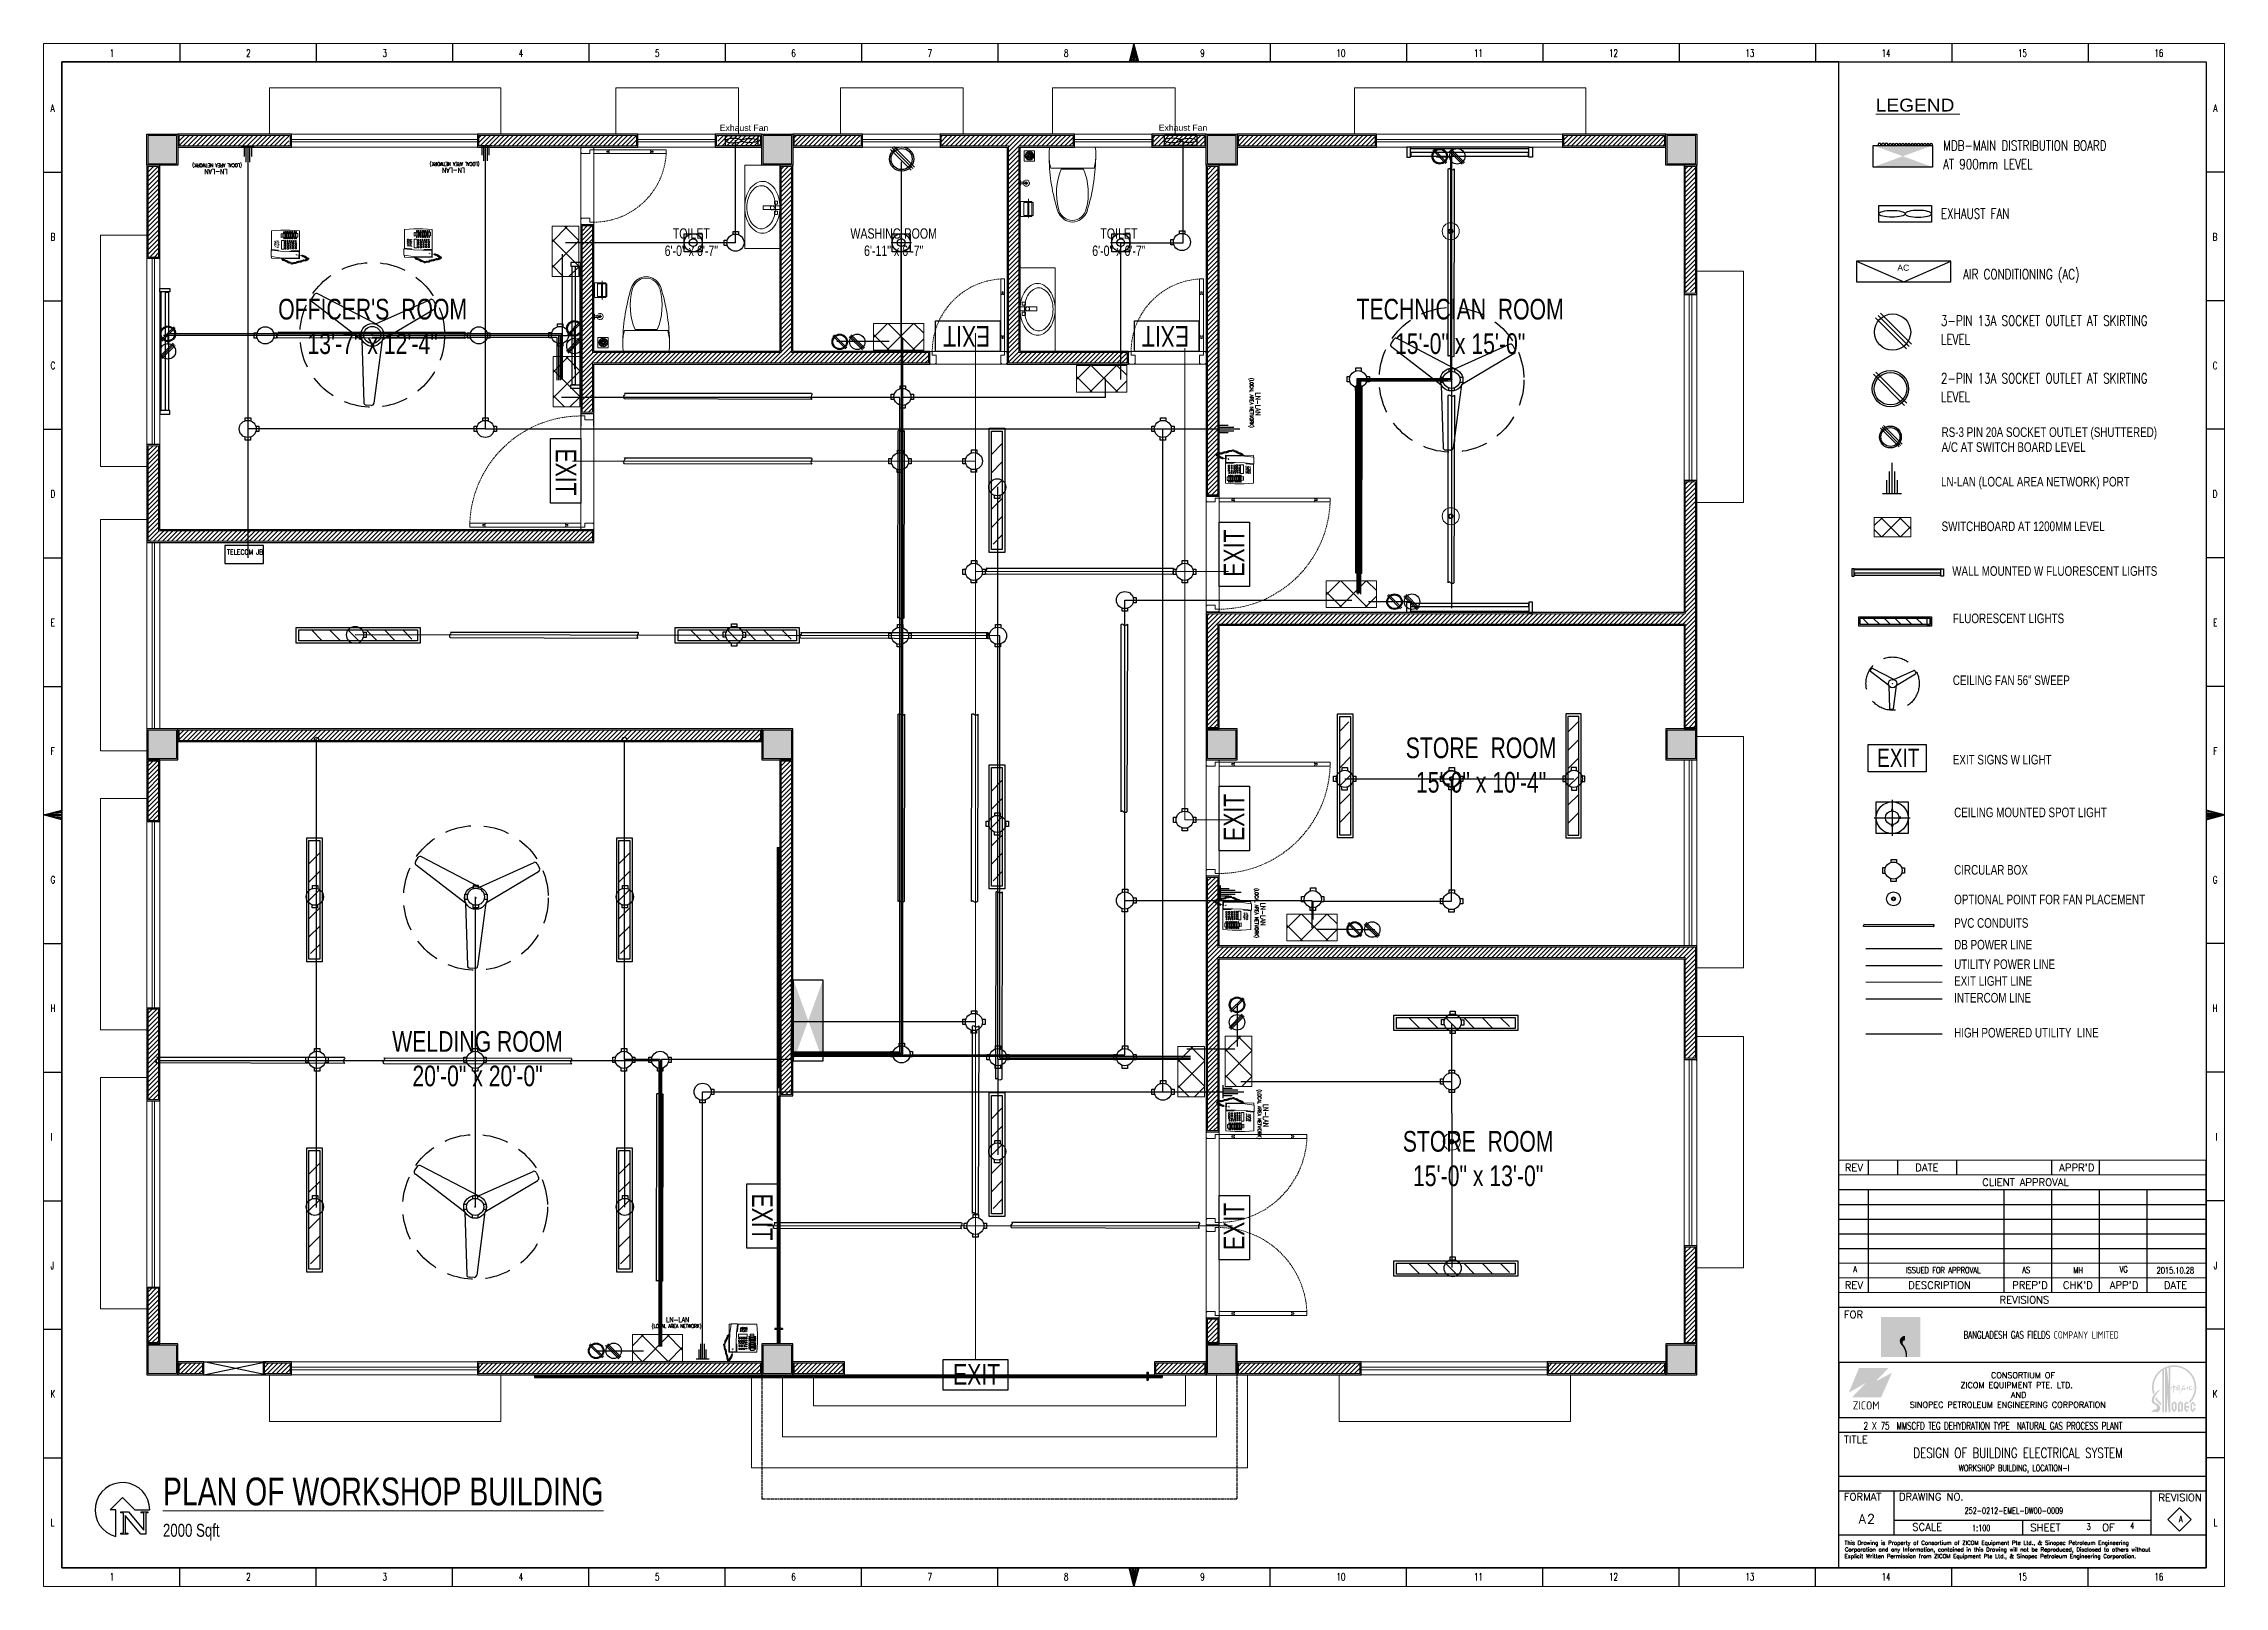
# Model space of a CAD drawing. Header units: inches. Extents: x 67 to 2134, y 4 to 641.
# Drawn here: x 67 to 911, y 4 to 601 of the extents above; entities that cross this region are included whole.
import ezdxf
from ezdxf.enums import TextEntityAlignment as Align

# ---------------------------------------------------------------- set-up
doc = ezdxf.new("R2010")
doc.units = ezdxf.units.IN
doc.header["$MEASUREMENT"] = 0
for name, pattern in [('CENTER', [2, 1.25, -0.25, 0.25, -0.25]), ('DASH', [0.35, 0.25, -0.1]), ('DASHED', [0.75, 0.5, -0.25])]:
    doc.linetypes.add(name, pattern=pattern)
doc.layers.get('Defpoints').update_dxf_attribs({"lineweight": 0})
for name, color, linetype in [('Cables', 7, 'Continuous'), ('COLLUM', 1, 'Continuous'), ('Exhaust Fans', 7, 'Continuous'), ('HVAC', 44, 'Continuous'), ('Layer 1', 7, 'Continuous'), ('Lights', 7, 'Continuous'), ('Panels', 1, 'Continuous'), ('Sockets', 7, 'Continuous'), ('TEG BORDER', 7, 'Continuous'), ('wall 05', 252, 'Continuous')]:
    doc.layers.add(name, color=color, linetype=linetype)
for name, color, linetype, lineweight in [('dim-8', 18, 'Continuous', 15), ('DOOR', 115, 'Continuous', 15), ('E-CF-Ceiling-Fan', 42, 'Continuous', 30), ('E-LAN', 6, 'Continuous', 30), ('E-Legend', 7, 'Continuous', 30), ('E-MDB', 1, 'Continuous', 30), ('E-WTL-Wall-Tube-Light', 7, 'Continuous', 30), ('Glass', 5, 'Continuous', 9), ('HACTH', 8, 'Continuous', 9), ('Hatch', 252, 'Continuous', 5), ('I-WC----EXST', 7, 'Continuous', 15), ('I-WC----N', 7, 'Continuous', 15), ('Stair', 86, 'Continuous', 18), ('Sunshed', 5, 'Continuous', 15), ('Switchboard', 30, 'Continuous', 13), ('Text', 252, 'Continuous', 15), ('WINDOW', 140, 'Continuous', 9)]:
    doc.layers.add(name, color=color, linetype=linetype, lineweight=lineweight)
doc.styles.add('1', font='isocp.shx')
doc.styles.add('HZTXT', font='simplexs.shx', dxfattribs={"width": 0.7, "bigfont": 'hztxt.shx'})
doc.styles.get("Standard").update_dxf_attribs({"font": 'arial.ttf'})
doc.styles.add('Swiss721', font='swisscl.ttf')
doc.styles.add('TAVE1', font='ROMANS.shx', dxfattribs={"width": 0.75})
doc.styles.add('TEG BORDER', font='txt_qlt.shx', dxfattribs={"width": 0.7, "bigfont": 'hztxt.shx'})
doc.styles.add('TIMES', font='ARIALN.TTF')
pattern_1 = [(50, (-412538.1924, -240313.782), (5.37945137, -0.470641012), [0.5625, -6.1875]), (355, (-412538.1924, -240313.782), (-1.040635, 5.641441), [0.45, -4.95]), (100.4514, (-412537.744, -240313.8214), (4.338820363, 5.170796565), [0.478051425, -5.25856584]), (46.1842, (-412538.1924, -240312.282), (8.004307865, -1.24139261), [0.84375, -9.28125]), (96.6356, (-412537.525, -240312.386), (7.00997029, 7.30588403), [0.71707716, -7.8878475]), (351.1842, (-412538.192, -240312.282), (7.00996459, 7.3058895), [0.675, -7.425]), (21, (-412537.4424, -240312.657), (4.47680289, -3.01964168), [0.5625, -6.1875]), (326, (-412537.4424, -240312.657), (1.82486499, 5.43862534), [0.45, -4.95]), (71.4514, (-412537.0693, -240312.909), (6.301669714, 2.418978725), [0.478051425, -5.25856584]), (37.5, (-412538.1924, -240313.7822), (0.091198915, 2.496703904), [0, -4.89, 0, -5.025, 0, -4.96875]), (7.5, (-412538.1924, -240313.7822), (1.973021531, 2.958087839), [0, -2.865, 0, -4.7775, 0, -1.89375]), (327.5, (-412539.8649, -240313.7822), (4.003668271, -0.169161538), [0, -1.875, 0, -5.85, 0, -7.7625]), (317.5, (-412540.615, -240313.7822), (4.37389627, 0.750787367), [0, -2.4375, 0, -3.885, 0, -5.5125])]
pattern_2 = [(45, (-146157.9666, -171235.0464), (-0.8838834765, 0.8838834765), [])]

msp = doc.modelspace()

# ---------------------------------------------------------------- texts
for p in [(329.07, 567.07), (498.99, 567.12)]:
    msp.add_text('Exhaust Fan', height=2.3967).set_placement(p)
at = {"layer": 'dim-8', "linetype": 'Continuous', "ltscale": 10, "attachment_point": 5, "style": 'Swiss721'}
for s, insert, char_height in [('\\A1;TOILET\\P6\'-0" x 6\'-7"', (318.06, 524.02), 4), ('\\A1;WASHING ROOM\\P6\'-11" x 6\'-7"', (396.39, 524.02), 4), ('\\A1;TOILET\\P6\'-0" x 6\'-7"', (483.56, 524.02), 4), ('\\A1;OFFICER\'S  ROOM\\P13\'-7" x 12\'-4"', (194.69, 491.39), 8), ('\\A1;TECHNICIAN  ROOM\\P15\'-0" x 15\'-0"', (615.66, 491.39), 8), ('\\A1;STORE  ROOM\\P15\'-0" x 10\'-4"', (623.76, 321.68), 8), ('\\A1;WELDING ROOM\\P20\'-0" x 20\'-0"', (235.32, 208.07), 8), ('\\A1;STORE  ROOM\\P15\'-0" x 13\'-0"', (622.63, 169.43), 8)]:
    msp.add_mtext(s, dxfattribs=dict(at, insert=insert, char_height=char_height))
at = {"layer": 'E-LAN', "lineweight": 0, "style": 'TAVE1', "width": 0.75}
for s, height, rotation, p in [('(LOCAL AREA NETWORK)', 1.3659, 180, (144.1, 554.43)), ('LN-LAN', 1.951, 180, (138.51, 552.26)), ('(LOCAL AREA NETWORK)', 1.3659, 180, (236.07, 554.93)), ('LN-LAN', 1.951, 180, (230.47, 552.76)), ('(LOCAL AREA NETWORK)', 1.3659, 270, (534.25, 471.49)), ('LN-LAN', 1.951, 270, (536.42, 465.89)), ('(LOCAL AREA NETWORK)', 1.3659, 270, (536.2, 274.11)), ('LN-LAN', 1.951, 270, (538.37, 268.51)), ('(LOCAL AREA NETWORK)', 1.3659, 270, (537.3, 196.23)), ('LN-LAN', 1.951, 270, (539.47, 190.63))]:
    msp.add_text(s, height=height, rotation=rotation, dxfattribs=at).set_placement(p)
at = {"layer": 'E-LAN', "color": 0, "lineweight": 0, "style": 'TAVE1', "width": 0.75}
msp.add_text('TELECOM JB', height=1.951, dxfattribs=at).set_placement((138.35, 403.15))
at = {"layer": 'E-LAN', "lineweight": 0, "style": 'TAVE1', "width": 0.75}
for s, height, p in [('(LOCAL AREA NETWORK)', 1.3659, (302.74, 103.99)), ('LN-LAN', 1.951, (308.33, 106.16))]:
    msp.add_text(s, height=height, dxfattribs=at).set_placement(p)
at = {"layer": 'E-Legend', "lineweight": 0, "style": 'TIMES', "width": 1.3}
msp.add_text('%%ULEGEND ', height=4.972, dxfattribs=at).set_placement((776.54, 574.58))
at = {"layer": 'E-MDB', "color": 0, "lineweight": 0, "style": 'TAVE1', "width": 0.75}
for s, height, p in [('MDB-MAIN DISTRIBUTION BOARD', 3.9061, (802.6, 559.45)), ('AT 900mm LEVEL', 3.9061, (802.6, 552.25)), ('EXHAUST FAN', 3.9061, (801.78, 533.12)), ('AIR CONDITIONING (AC)', 3.9061, (810.36, 509.67)), ('3-PIN 13A SOCKET OUTLET AT SKIRTING', 3.9061, (801.78, 491.7)), ('LEVEL', 3.906, (801.78, 484.5)), ('2-PIN 13A SOCKET OUTLET AT SKIRTING', 3.9061, (801.78, 469.41)), ('LEVEL', 3.906, (801.78, 462.21)), ('DESIGN OF BUILDING ELECTRICAL SYSTEM', 3.8887, (791.07, 53.65)), ('WORKSHOP BUILDING, LOCATION-I', 2.4888, (808.71, 48.5)), ('252-0212-EMEL-DW00-0009', 2.4305, (810.96, 32.03)), ('1:100', 2.43, (813.83, 25.36)), ('3', 2.43, (858.14, 25.82)), ('4', 2.43, (875.01, 26.22)), ('A', 2.43, (893.9, 28.83))]:
    msp.add_text(s, height=height, dxfattribs=at).set_placement(p)
at = {"layer": 'HVAC'}
msp.add_text('AC', height=2.377, dxfattribs=at).set_placement((784.88, 512.96))
at = {"layer": 'Sockets', "color": 0, "style": 'Swiss721'}
for s, p in [('RS-3 PIN 20A SOCKET OUTLET (SHUTTERED)', (802.02, 448.69)), ('A/C AT SWITCH BOARD LEVEL', (802.02, 442.9)), ('LN-LAN (LOCAL AREA NETWORK) PORT', (801.8, 429.51)), ('SWITCHBOARD AT 1200MM LEVEL', (802.02, 412.25)), ('WALL MOUNTED W FLUORESCENT LIGHTS ', (806.14, 394.95)), ('FLUORESCENT LIGHTS ', (806.37, 376.63)), ('CEILING FAN 56" SWEEP', (806.37, 352.69)), ('EXIT SIGNS W LIGHT', (806.37, 321.98)), ('CEILING MOUNTED SPOT LIGHT', (806.89, 301.56)), ('CIRCULAR BOX', (806.89, 279.33)), ('OPTIONAL POINT FOR FAN PLACEMENT', (806.89, 267.88)), ('PVC CONDUITS', (806.89, 258.78)), ('DB POWER LINE', (806.89, 250.38)), ('UTILITY POWER LINE', (806.89, 242.82)), ('EXIT LIGHT LINE', (806.89, 236.34)), ('INTERCOM LINE', (806.89, 229.86)), ('HIGH POWERED UTILITY  LINE', (806.89, 216.33))]:
    msp.add_text(s, height=3.7068, dxfattribs=at).set_placement(p)
at = {"layer": 'Text', "color": 4, "char_height": 8, "width": 62.6303, "attachment_point": 2, "style": 'Swiss721'}
for insert, rotation in [((424.62, 483.58), 180), ((501.62, 483.58), 180), ((273.54, 435.09), 270), ((524.11, 403.74), 90), ((524.11, 301.49), 90), ((349.54, 146.84), 270), ((524.11, 143.24), 90)]:
    msp.add_mtext('EXIT ', dxfattribs=dict(at, insert=insert, rotation=rotation))
at = {"layer": 'Text', "color": 4, "attachment_point": 2, "style": 'Swiss721'}
for insert, char_height, width in [((785.24, 328.13), 7.2, 56.3673), ((428.48, 89.98), 8, 62.6303)]:
    msp.add_mtext('EXIT ', dxfattribs=dict(at, insert=insert, char_height=char_height, width=width))
at = {"layer": 'Text', "insert": (113.53, 46.06), "char_height": 10.7333, "width": 176.7295, "attachment_point": 1, "style": 'Swiss721'}
msp.add_mtext('{\\LPLAN OF WORKSHOP BUILDING\\H0.4658x;\\l  \\P2000 Sqft}', dxfattribs=at)

# ---------------------------------------------------------------- blocks, each defined once
blk = doc.blocks.new('A$C4A7E7E9F')
at = {"layer": 'Defpoints'}
for points in [[(0, 5), (0.25, 5), (0.25, 4.75), (0, 4.75)], [(0, 0.25), (0.25, 0.25), (0.25, 0), (0, 0)], [(44.75, 5), (45, 5), (45, 4.75), (44.75, 4.75)], [(44.75, 0.25), (45, 0.25), (45, 0), (44.75, 0)]]:
    blk.add_lwpolyline(points, close=True, dxfattribs=at)
at = {"layer": 'DOOR'}
for points in [[(1.75, 10), (2, 10), (2, 11), (2.5, 11), (2.5, 5), (1, 5), (1, 11), (1.5, 11), (1.5, 10), (1.75, 10), (1.5, 10), (1.5, 11), (1, 11), (1, 42), (1.5, 42), (1.5, 43), (2, 43), (2, 42), (2.5, 42), (2.5, 11), (2.5, 48), (1, 48), (1, 42)], [(1, 5), (1, 3.5), (2.5, 3.5), (2.5, 0.25), (2.25, 0.25), (2.25, 0), (0.25, 0), (0.25, 0.25), (0, 0.25), (0, 4.75), (0.25, 4.75), (0.25, 5), (1, 5)], [(44, 5), (44, 3.5), (42.5, 3.5), (42.5, 0.25), (42.75, 0.25), (42.75, 0), (44.75, 0), (44.75, 0.25), (45, 0.25), (45, 4.75), (44.75, 4.75), (44.75, 5), (44, 5)]]:
    blk.add_lwpolyline(points, dxfattribs=at)
at = {"layer": 'DOOR', "linetype": 'DASHED', "lineweight": 0}
blk.add_arc((0.95, 4.98), 43.05, 0.02508, 87.94098, dxfattribs=at)
at = {"layer": 'HACTH', "lineweight": 0, "ltscale": 10}
for p, q in [((1.5, 5), (44, 5)), ((2.25, 0), (42.75, 0))]:
    blk.add_line(p, q, dxfattribs=at)
blk = doc.blocks.new('A$C20C675F6')
at = {"layer": 'Defpoints'}
for points in [[(0.25, 72), (0.25, 71.75), (0, 71.75), (0, 72)], [(5, 72), (5, 71.75), (4.75, 71.75), (4.75, 72)], [(0.25, 36), (0.25, 36.25), (0, 36.25), (0, 36)], [(0.25, 36), (0.25, 35.75), (0, 35.75), (0, 36)], [(5, 36), (5, 36.25), (4.75, 36.25), (4.75, 36)], [(5, 36), (5, 35.75), (4.75, 35.75), (4.75, 36)], [(0.25, 0), (0.25, 0.25), (0, 0.25), (0, 0)], [(5, 0), (5, 0.25), (4.75, 0.25), (4.75, 0)]]:
    blk.add_lwpolyline(points, close=True, dxfattribs=at)
at = {"layer": 'DOOR'}
for points in [[(5, 71), (3.5, 71), (3.5, 69.5), (0.25, 69.5), (0.25, 69.75), (0, 69.75), (0, 71.75), (0.25, 71.75), (0.25, 72), (4.75, 72), (4.75, 71.75), (5, 71.75), (5, 71)], [(10, 70.25), (10, 70), (11, 70), (11, 69.5), (5, 69.5), (5, 71), (11, 71), (11, 70.5), (10, 70.5), (10, 70.25), (10, 70.5), (11, 70.5), (11, 71), (33, 71), (33, 70.5), (34, 70.5), (34, 70), (33, 70), (33, 69.5), (11, 69.5), (39, 69.5), (39, 71), (33, 71)], [(5, 37), (3.5, 37), (3.5, 38.5), (0.25, 38.5), (0.25, 38.25), (0, 38.25), (0, 36.25), (0.25, 36.25), (0.25, 36), (4.75, 36), (4.75, 36.25), (5, 36.25), (5, 37)], [(5, 35), (3.5, 35), (3.5, 33.5), (0.25, 33.5), (0.25, 33.75), (0, 33.75), (0, 35.75), (0.25, 35.75), (0.25, 36), (4.75, 36), (4.75, 35.75), (5, 35.75), (5, 35)], [(5, 1), (3.5, 1), (3.5, 2.5), (0.25, 2.5), (0.25, 2.25), (0, 2.25), (0, 0.25), (0.25, 0.25), (0.25, 0), (4.75, 0), (4.75, 0.25), (5, 0.25), (5, 1)], [(10, 1.75), (10, 2), (11, 2), (11, 2.5), (5, 2.5), (5, 1), (11, 1), (11, 1.5), (10, 1.5), (10, 1.75), (10, 1.5), (11, 1.5), (11, 1), (33, 1), (33, 1.5), (34, 1.5), (34, 2), (33, 2), (33, 2.5), (11, 2.5), (39, 2.5), (39, 1), (33, 1)]]:
    blk.add_lwpolyline(points, dxfattribs=at)
at = {"layer": 'DOOR', "linetype": 'DASHED', "lineweight": 0}
for centre, start, end in [((4.98, 71.06), 270.04031, 357.37535), ((4.98, 0.94), 2.62465, 89.95969)]:
    blk.add_arc(centre, 34.06, start, end, dxfattribs=at)
at = {"layer": 'HACTH', "lineweight": 0, "ltscale": 10}
for p, q in [((0, 2.25), (0, 69.75)), ((5, 1.5), (5, 69.5))]:
    blk.add_line(p, q, dxfattribs=at)
blk = doc.blocks.new('A$C4F64215B')
at = {"layer": 'Defpoints'}
for points in [[(0, 5), (0.25, 5), (0.25, 4.75), (0, 4.75)], [(0, 0.25), (0.25, 0.25), (0.25, 0), (0, 0)], [(29.75, 5), (30, 5), (30, 4.75), (29.75, 4.75)], [(29.75, 0.25), (30, 0.25), (30, 0), (29.75, 0)]]:
    blk.add_lwpolyline(points, close=True, dxfattribs=at)
at = {"layer": 'DOOR'}
for points in [[(1.75, 10), (2, 10), (2, 11), (2.5, 11), (2.5, 5), (1, 5), (1, 11), (1.5, 11), (1.5, 10), (1.75, 10), (1.5, 10), (1.5, 11), (1, 11), (1, 27), (1.5, 27), (1.5, 28), (2, 28), (2, 27), (2.5, 27), (2.5, 11), (2.5, 33), (1, 33), (1, 27)], [(1, 5), (1, 3.5), (2.5, 3.5), (2.5, 0.25), (2.25, 0.25), (2.25, 0), (0.25, 0), (0.25, 0.25), (0, 0.25), (0, 4.75), (0.25, 4.75), (0.25, 5), (1, 5)], [(29, 5), (29, 3.5), (27.5, 3.5), (27.5, 0.25), (27.75, 0.25), (27.75, 0), (29.75, 0), (29.75, 0.25), (30, 0.25), (30, 4.75), (29.75, 4.75), (29.75, 5), (29, 5)]]:
    blk.add_lwpolyline(points, dxfattribs=at)
at = {"layer": 'DOOR', "linetype": 'DASHED', "lineweight": 0}
blk.add_arc((0.93, 4.97), 28.07, 0.05973, 86.78717, dxfattribs=at)
at = {"layer": 'HACTH', "lineweight": 0, "ltscale": 10}
for p, q in [((1.5, 5), (29, 5)), ((2.25, 0), (27.75, 0))]:
    blk.add_line(p, q, dxfattribs=at)
blk = doc.blocks.new('1')
at = {"layer": 'wall 05'}
for p, q in [((146270.29, 171558.84), (146265.29, 171558.84)), ((146265.29, 171558.84), (146265.29, 171534.84)), ((146270.29, 171534.84), (146270.29, 171558.84)), ((146270.29, 171534.84), (146265.29, 171534.84))]:
    blk.add_line(p, q, dxfattribs=at)
blk = doc.blocks.new('2')
at = {"layer": 'Hatch', "lineweight": 0}
for p, q in [((146269.79, 171558.34), (146265.79, 171558.34)), ((146265.79, 171558.34), (146265.79, 171535.34)), ((146269.79, 171535.34), (146269.79, 171558.34)), ((146269.79, 171535.34), (146265.79, 171535.34))]:
    blk.add_line(p, q, dxfattribs=at)
blk = doc.blocks.new('3')
at = {"layer": 'wall 05'}
for p, q in [((146265.29, 171462.84), (146265.29, 171426.84)), ((146265.29, 171462.84), (146270.29, 171462.84)), ((146270.29, 171426.84), (146270.29, 171462.84)), ((146265.29, 171426.84), (146270.29, 171426.84))]:
    blk.add_line(p, q, dxfattribs=at)
blk = doc.blocks.new('4')
at = {"layer": 'HACTH'}
for p, q in [((146265.79, 171462.34), (146269.79, 171462.34)), ((146265.79, 171427.34), (146269.79, 171427.34))]:
    blk.add_line(p, q, dxfattribs=at)
at = {"layer": 'Hatch', "lineweight": 0}
for p, q in [((146265.79, 171462.34), (146265.79, 171427.34)), ((146269.79, 171427.34), (146269.79, 171462.34))]:
    blk.add_line(p, q, dxfattribs=at)
blk = doc.blocks.new('1223')
at = {"layer": 'wall 05'}
for p, q in [((146321.29, 171325.84), (146310.29, 171325.84)), ((146310.29, 171325.84), (146310.29, 171320.84)), ((146310.29, 171320.84), (146321.29, 171320.84)), ((146321.29, 171320.84), (146321.29, 171325.84))]:
    blk.add_line(p, q, dxfattribs=at)
blk = doc.blocks.new('101')
at = {"layer": 'Hatch', "lineweight": 0}
for p, q in [((146320.79, 171325.34), (146310.79, 171325.34)), ((146310.79, 171325.34), (146310.79, 171321.34)), ((146310.79, 171321.34), (146320.79, 171321.34)), ((146320.79, 171321.34), (146320.79, 171325.34))]:
    blk.add_line(p, q, dxfattribs=at)
blk = doc.blocks.new('1203')
at = {"layer": 'wall 05'}
for p, q in [((146680.29, 171513.84), (146675.29, 171513.84)), ((146675.29, 171513.84), (146675.29, 171414.84)), ((146680.29, 171486.84), (146680.29, 171513.84)), ((146865.29, 171486.84), (146680.29, 171486.84)), ((146680.29, 171414.84), (146680.29, 171481.84)), ((146680.29, 171481.84), (146860.29, 171481.84)), ((146860.29, 171481.84), (146860.29, 171442.84)), ((146865.29, 171442.34), (146865.29, 171486.84)), ((146860.29, 171442.84), (146865.29, 171442.84))]:
    blk.add_line(p, q, dxfattribs=at)
blk = doc.blocks.new('12236')
at = {"layer": 'Hatch', "lineweight": 0}
for p, q in [((146679.79, 171513.34), (146675.79, 171513.34)), ((146675.79, 171513.34), (146675.79, 171415.34)), ((146679.79, 171486.34), (146679.79, 171513.34)), ((146864.79, 171486.34), (146679.79, 171486.34)), ((146679.79, 171415.34), (146679.79, 171482.34)), ((146679.79, 171482.34), (146860.79, 171482.34)), ((146860.79, 171482.34), (146860.79, 171443.34)), ((146864.79, 171443.34), (146864.79, 171486.34)), ((146860.79, 171443.34), (146864.79, 171443.34)), ((146675.79, 171415.34), (146679.79, 171415.34))]:
    blk.add_line(p, q, dxfattribs=at)
blk = doc.blocks.new('1213231')
at = {"layer": 'wall 05'}
for p, q in [((146735.29, 171325.84), (146687.29, 171325.84)), ((146687.29, 171325.84), (146687.29, 171320.84)), ((146687.29, 171320.84), (146735.29, 171320.84)), ((146735.29, 171320.84), (146735.29, 171325.84))]:
    blk.add_line(p, q, dxfattribs=at)
blk = doc.blocks.new('124563')
at = {"layer": 'Hatch', "lineweight": 0}
for p, q in [((146734.79, 171325.34), (146687.79, 171325.34)), ((146687.79, 171325.34), (146687.79, 171321.34)), ((146687.79, 171321.34), (146734.79, 171321.34)), ((146734.79, 171321.34), (146734.79, 171325.34))]:
    blk.add_line(p, q, dxfattribs=at)
blk = doc.blocks.new('b1')
at = {"layer": 'wall 05'}
for p, q in [((146270.29, 171680.84), (146265.29, 171680.84)), ((146265.29, 171680.84), (146265.29, 171642.84)), ((146270.29, 171647.84), (146270.29, 171680.84)), ((146438.29, 171647.84), (146270.29, 171647.84)), ((146438.29, 171642.84), (146438.29, 171647.84)), ((146265.29, 171642.84), (146438.29, 171642.84))]:
    blk.add_line(p, q, dxfattribs=at)
blk = doc.blocks.new('x1')
at = {"layer": 'Hatch', "lineweight": 0}
for p, q in [((146269.79, 171680.34), (146265.79, 171680.34)), ((146265.79, 171680.34), (146265.79, 171643.34)), ((146269.79, 171647.34), (146269.79, 171680.34)), ((146265.79, 171643.34), (146437.79, 171643.34)), ((146437.79, 171647.34), (146269.79, 171647.34)), ((146437.79, 171643.34), (146437.79, 171647.34))]:
    blk.add_line(p, q, dxfattribs=at)
blk = doc.blocks.new('$plan$00000388')
for p, q in [((0, -221), (0, 221)), ((-212, 108), (-212, -108)), ((-202, -210), (-202, 210))]:
    blk.add_line(p, q)
blk.add_lwpolyline([(-202, -210), (-152, -221), (-102, -226), (-50, -226), (0, -221)])
for centre, radius, start, end in [((-71, -1597), 1823, 91.2224, 107.2477), ((-76, -236), 463, 97.7399, 105.822), ((-76, -236), 463, 80.5377, 97.7399), ((-595, 0), 129, 159.5476, 200.4524), ((-562, -12), 164, 107.2477, 159.5476), ((-580, 0), 129, 136.8543, 223.1457), ((-556, -23), 163, 104.7786, 136.8543), ((-443, -448), 602, 67.3737, 104.7786), ((-562, 12), 164, 200.4524, 252.7523), ((-556, 23), 163, 223.1457, 255.2214), ((-71, 1597), 1823, 252.7523, 268.7776), ((-443, 448), 602, 255.2214, 292.6263)]:
    blk.add_arc(centre, radius, start, end)
blk = doc.blocks.new('h')
at = {"layer": 'I-WC----N', "color": 252, "linetype": 'CENTER', "ltscale": 0.2}
for p, q in [((544281, -25820), (544314, -25820)), ((544297, -25837), (544297, -25801))]:
    blk.add_line(p, q, dxfattribs=at)
at = {"layer": 'I-WC----N'}
blk.add_lwpolyline([(544273, -25760), (544321, -25760), (544321, -25765), (544273, -25765)], close=True, dxfattribs=at)
blk.add_lwpolyline([(544289, -25814), (544289, -25765), (544305, -25765), (544305, -25814)], dxfattribs=at)
at = {"layer": 'I-WC----N', "linetype": 'DASH', "ltscale": 5}
blk.add_circle((544297, -25820), 30, dxfattribs=at)
at = {"layer": 'I-WC----N'}
for radius in [10, 5]:
    blk.add_circle((544297, -25820), radius, dxfattribs=at)
blk = doc.blocks.new('typical king$0$5767 PAPER HOLDER')
at = {"color": 0, "linetype": 'CENTER', "lineweight": -2, "ltscale": 0.5}
blk.add_line((80, 98), (80, -92), dxfattribs=at)
at = {"color": 0, "linetype": 'DASHED', "lineweight": -2, "ltscale": 10, "flags": 128}
for points in [[(5, 52), (0, 52), (0, -52), (5, -52)], [(97, 72), (5, 72), (5, -72), (100, -72)]]:
    blk.add_lwpolyline(points, dxfattribs=at)
at = {"color": 0, "linetype": 'DASHED', "lineweight": -2, "ltscale": 10}
blk.add_lwpolyline([(100, -62), (35, -62), (35, 62), (97, 62)], dxfattribs=at)
blk.add_lwpolyline([(75, -72), (85, -72), (85, 72), (75, 72)], close=True, dxfattribs=at)
at = {"color": 0, "linetype": 'ByBlock', "lineweight": -2, "flags": 128}
blk.add_lwpolyline([(100, -72), (115, -72), (115, 72), (100, 72)], dxfattribs=at)
at = {"color": 0, "linetype": 'ByBlock', "lineweight": -2}
blk.add_lwpolyline([(100, 62), (125, 62), (125, -62), (100, -62)], dxfattribs=at)
blk = doc.blocks.new('floor drain 01')
at = {"color": 0}
blk.add_lwpolyline([(-10, -10), (90, -10), (90, 90), (-10, 90)], close=True, dxfattribs=at)
for points in [[(2, 47, 0.191053), (7, 42, 0.194336), (16, 42, -0.272606), (25, 41, 1.040732), (27, 44, 0.091346), (26, 45, 0.160783), (17, 46, -0.323658), (9, 51, 0.91079)], [(6, 23, 0.191053), (12, 23, 0.194336), (19, 28, -0.272606), (27, 32, 1.040732), (27, 36, 0.091346), (26, 36, 0.160783), (18, 32, -0.323658), (9, 31, 0.91079)], [(14, 68, 0.191053), (15, 61, 0.194336), (22, 56, -0.272606), (29, 50, 1.040732), (32, 51, 0.091346), (32, 53, 0.160783), (25, 59, -0.323658), (22, 67, 0.91079)], [(22, 6, 0.191053), (28, 10, 0.194336), (31, 18, -0.272606), (34, 26, 1.040732), (32, 29, 0.091346), (31, 28, 0.160783), (27, 20, -0.323658), (20, 14, 0.91079)], [(35, 78, 0.191053), (32, 72, 0.194336), (35, 63, -0.272606), (37, 55, 1.040732), (40, 53, 0.091346), (41, 55, 0.160783), (39, 64, -0.323658), (41, 72, 0.91079)], [(45, 2, 0.191053), (48, 8, 0.194336), (45, 17, -0.272606), (43, 25, 1.040732), (40, 27, 0.091346), (39, 25, 0.160783), (41, 16, -0.323658), (39, 8, 0.91079)], [(58, 74, 0.191053), (52, 70, 0.194336), (49, 62, -0.272606), (46, 54, 1.040732), (48, 51, 0.091346), (49, 52, 0.160783), (53, 60, -0.323658), (60, 66, 0.91079)], [(66, 12, 0.191053), (65, 19, 0.194336), (58, 24, -0.272606), (51, 30, 1.040732), (48, 29, 0.091346), (48, 27, 0.160783), (55, 21, -0.323658), (58, 13, 0.91079)], [(74, 57, 0.191053), (68, 57, 0.194336), (61, 52, -0.272606), (53, 48, 1.040732), (53, 44, 0.091346), (54, 44, 0.160783), (62, 48, -0.323658), (71, 49, 0.91079)], [(78, 33, 0.191053), (73, 38, 0.194336), (64, 38, -0.272606), (55, 39, 1.040732), (53, 36, 0.091346), (54, 35, 0.160783), (63, 34, -0.323658), (71, 29, 0.91079)]]:
    blk.add_lwpolyline(points, format="xyb", close=True, dxfattribs=at)
for centre, radius in [((40, 40), 41.7), ((32, 45), 1.83), ((33, 34), 1.83), ((42, 49), 1.83), ((43, 31), 1.83), ((50, 41), 1.83)]:
    blk.add_circle(centre, radius, dxfattribs=at)
blk = doc.blocks.new('HANDWASH-02-PLAN')
at = {"layer": 'I-WC----N', "color": 2}
for points in [[(5, 0, 0.068513), (104, 14, 0.080648), (182, 50, 0.107051), (242, 112, 0.160603), (255, 169, 0.138041), (238, 230, 0.107051), (182, 289, 0.080648), (104, 325, 0.068513), (5, 339, 0.068513), (-94, 325, 0.080648), (-172, 289, 0.107051), (-228, 230, 0.138041), (-245, 169, 0.138041), (-228, 108, 0.107051), (-172, 50, 0.080648), (-94, 14, 0.068513)], [(5, 42, 0.067522), (88, 53, 0.079863), (152, 82, 0.107115), (202, 134, 0.162551), (213, 180, 0.139778), (199, 230, 0.107115), (152, 278, 0.079863), (88, 307, 0.067522), (5, 319, 0.067522), (-78, 307, 0.079863), (-142, 278, 0.107115), (-188, 230, 0.139778), (-203, 180, 0.139778), (-188, 130, 0.107115), (-142, 82, 0.079863), (-78, 53, 0.067522)]]:
    blk.add_lwpolyline(points, format="xyb", close=True, dxfattribs=at)
blk.add_circle((0, 72), 20, dxfattribs=at)
blk = doc.blocks.new('A$C01EB0BB3')
at = {"layer": 'I-WC----N', "color": 250, "ltscale": 0.5}
for points in [[(8.43, 2.06), (8.43, 0.85), (7.23, 0.85), (7.23, 2.06)], [(9.08, 6.42), (9.08, 0), (10.51, 0), (10.51, 6.42)], [(11.15, 2.06), (11.15, 0.85), (12.36, 0.85), (12.36, 2.06)]]:
    blk.add_lwpolyline(points, close=True, dxfattribs=at)
at = {"layer": 'I-WC----N', "color": 2, "xscale": 0.03999999999359716, "yscale": 0.03999999999359716, "zscale": 0.03999999999359716}
blk.add_blockref('HANDWASH-02-PLAN', (9.79, 0), dxfattribs=at)
blk = doc.blocks.new('SINOPEC LOGO')
at = {"layer": 'TEG BORDER'}
h = blk.add_hatch(color=1, dxfattribs=at)
h.dxf.hatch_style = 1
h.paths.add_polyline_path([(-5, -2.39), (-5.23, -2.92, 0.099423), (-3.62, -4.67), (-3.59, -4.11, -0.100238)])
edge = h.paths.add_edge_path()
edge.add_spline(control_points=[(-3.04, 4.96), (-3.04, 4.96), (-3.03, 4.97), (-3.03, 4.97)], knot_values=[0.518447, 0.518447, 0.518447, 0.518447, 0.528849, 0.528849, 0.528849, 0.528849], degree=3, periodic=0)
edge.add_spline(control_points=[(-2.81, 5.1), (-2.89, 5.05), (-2.96, 5.02), (-3.03, 4.97)], knot_values=[0.528849, 0.528849, 0.528849, 0.528849, 0.666667, 0.666667, 0.666667, 0.666667], degree=3, periodic=0)
edge.add_arc((-0.06, 0.23), 5.59, 114.35674, 122.02967, ccw=False)
edge.add_spline(control_points=[(-2.38, 5.32), (-2.34, 5.34), (-2.29, 5.36), (-2.25, 5.38)], knot_values=[0.181722, 0.181722, 0.181722, 0.181722, 0.220586, 0.220586, 0.220586, 0.220586], degree=3, periodic=0)
edge.add_spline(control_points=[(-2.25, 5.38), (-2.22, 5.39), (-2.19, 5.4), (-2.17, 5.41)], knot_values=[0.220586, 0.220586, 0.220586, 0.220586, 0.243846, 0.243846, 0.243846, 0.243846], degree=3, periodic=0)
edge.add_spline(control_points=[(-2.17, 5.41), (-2.15, 5.42), (-2.14, 5.42), (-2.12, 5.43)], knot_values=[0.243846, 0.243846, 0.243846, 0.243846, 0.256407, 0.256407, 0.256407, 0.256407], degree=3, periodic=0)
edge.add_arc((-0.06, 0.23), 5.59, 104.13884, 111.73074, ccw=False)
edge.add_spline(control_points=[(-1.42, 5.66), (-1.38, 5.67), (-1.33, 5.68), (-1.28, 5.69)], knot_values=[0.608101, 0.608101, 0.608101, 0.608101, 0.651061, 0.651061, 0.651061, 0.651061], degree=3, periodic=0)
edge.add_spline(control_points=[(-1.28, 5.69), (-1.24, 5.7), (-1.21, 5.71), (-1.17, 5.71)], knot_values=[0.651061, 0.651061, 0.651061, 0.651061, 0.681752, 0.681752, 0.681752, 0.681752], degree=3, periodic=0)
edge.add_arc((-0.06, 0.23), 5.59, -44.52704, 101.50969, ccw=False)
edge.add_line((3.93, -3.69), (4.24, -4.02))
edge.add_arc((-0.06, 0.21), 6.04, 315.50355, 558.62016)
edge.add_line((-5.78, -1.71), (-5.46, -1.23))
edge.add_arc((-0.06, 0.23), 5.59, 122.25108, 195.11092, ccw=False)
h = blk.add_hatch(color=5, dxfattribs=at)
h.dxf.hatch_style = 1
edge = h.paths.add_edge_path()
edge.add_spline(control_points=[(-5.31, -2.27), (-5.2, -2.08), (-5.09, -1.9), (-4.97, -1.73)], knot_values=[0.371345, 0.371345, 0.371345, 0.371345, 0.382142, 0.382142, 0.382142, 0.382142], degree=3, periodic=0)
edge.add_spline(control_points=[(-4.97, -1.73), (-4.8, -1.5), (-4.63, -1.27), (-4.43, -1.06)], knot_values=[0.382142, 0.382142, 0.382142, 0.382142, 0.396572, 0.396572, 0.396572, 0.396572], degree=3, periodic=0)
edge.add_spline(control_points=[(-4.43, -1.06), (-4.3, -0.91), (-4.15, -0.77), (-3.99, -0.65)], knot_values=[0.396572, 0.396572, 0.396572, 0.396572, 0.406779, 0.406779, 0.406779, 0.406779], degree=3, periodic=0)
edge.add_spline(control_points=[(-3.99, -0.65), (-3.88, -0.58), (-3.76, -0.51), (-3.65, -0.44)], knot_values=[0.406779, 0.406779, 0.406779, 0.406779, 0.413478, 0.413478, 0.413478, 0.413478], degree=3, periodic=0)
edge.add_spline(control_points=[(-3.65, -0.44), (-3.65, -0.44), (-3.64, -0.43), (-3.64, -0.43)], knot_values=[0.413478, 0.413478, 0.413478, 0.413478, 0.413739, 0.413739, 0.413739, 0.413739], degree=3, periodic=0)
edge.add_spline(control_points=[(-3.64, -0.43), (-3.61, -0.4), (-3.77, -0.44), (-3.83, -0.45)], knot_values=[0.413739, 0.413739, 0.413739, 0.413739, 0.416897, 0.416897, 0.416897, 0.416897], degree=3, periodic=0)
edge.add_spline(control_points=[(-3.83, -0.45), (-3.97, -0.49), (-4.12, -0.52), (-4.25, -0.59)], knot_values=[0.416897, 0.416897, 0.416897, 0.416897, 0.424496, 0.424496, 0.424496, 0.424496], degree=3, periodic=0)
edge.add_spline(control_points=[(-4.25, -0.59), (-4.46, -0.69), (-4.63, -0.82), (-4.81, -0.96)], knot_values=[0.424496, 0.424496, 0.424496, 0.424496, 0.435746, 0.435746, 0.435746, 0.435746], degree=3, periodic=0)
edge.add_spline(control_points=[(-4.81, -0.96), (-5.03, -1.16), (-5.24, -1.35), (-5.43, -1.58)], knot_values=[0.435746, 0.435746, 0.435746, 0.435746, 0.450513, 0.450513, 0.450513, 0.450513], degree=3, periodic=0)
edge.add_spline(control_points=[(-5.43, -1.58), (-5.59, -1.76), (-5.72, -1.95), (-5.84, -2.17)], knot_values=[0.450513, 0.450513, 0.450513, 0.450513, 0.462599, 0.462599, 0.462599, 0.462599], degree=3, periodic=0)
edge.add_spline(control_points=[(-5.84, -2.17), (-5.95, -2.36), (-6.02, -2.56), (-6.08, -2.77)], knot_values=[0.462599, 0.462599, 0.462599, 0.462599, 0.473591, 0.473591, 0.473591, 0.473591], degree=3, periodic=0)
edge.add_spline(control_points=[(-6.08, -2.77), (-6.12, -2.91), (-6.14, -3.06), (-6.15, -3.2)], knot_values=[0.473591, 0.473591, 0.473591, 0.473591, 0.480902, 0.480902, 0.480902, 0.480902], degree=3, periodic=0)
edge.add_spline(control_points=[(-6.15, -3.2), (-6.16, -3.38), (-6.15, -3.56), (-6.11, -3.73)], knot_values=[0.480902, 0.480902, 0.480902, 0.480902, 0.489947, 0.489947, 0.489947, 0.489947], degree=3, periodic=0)
edge.add_spline(control_points=[(-6.11, -3.73), (-6.08, -3.83), (-6.05, -3.91), (-5.98, -3.99)], knot_values=[0.489947, 0.489947, 0.489947, 0.489947, 0.494785, 0.494785, 0.494785, 0.494785], degree=3, periodic=0)
edge.add_spline(control_points=[(-5.98, -3.99), (-5.91, -4.08), (-5.84, -4.14), (-5.75, -4.2)], knot_values=[0.494785, 0.494785, 0.494785, 0.494785, 0.5, 0.5, 0.5, 0.5], degree=3, periodic=0)
edge.add_spline(control_points=[(-5.75, -4.2), (-5.64, -4.26), (-5.52, -4.33), (-5.41, -4.39)], knot_values=[0.5, 0.5, 0.5, 0.5, 0.551101, 0.551101, 0.551101, 0.551101], degree=3, periodic=0)
edge.add_spline(control_points=[(-5.41, -4.39), (-5.28, -4.47), (-5.16, -4.55), (-5.03, -4.62)], knot_values=[0.551101, 0.551101, 0.551101, 0.551101, 0.609581, 0.609581, 0.609581, 0.609581], degree=3, periodic=0)
edge.add_spline(control_points=[(-5.03, -4.62), (-4.92, -4.69), (-4.83, -4.79), (-4.77, -4.91)], knot_values=[0.609581, 0.609581, 0.609581, 0.609581, 0.65984, 0.65984, 0.65984, 0.65984], degree=3, periodic=0)
edge.add_spline(control_points=[(-4.77, -4.91), (-4.75, -4.94), (-4.75, -4.98), (-4.74, -5.02)], knot_values=[0.65984, 0.65984, 0.65984, 0.65984, 0.674235, 0.674235, 0.674235, 0.674235], degree=3, periodic=0)
edge.add_spline(control_points=[(-4.74, -5.02), (-4.73, -5.12), (-4.71, -5.23), (-4.72, -5.34)], knot_values=[0.674235, 0.674235, 0.674235, 0.674235, 0.716277, 0.716277, 0.716277, 0.716277], degree=3, periodic=0)
edge.add_spline(control_points=[(-4.72, -5.34), (-4.72, -5.43), (-4.78, -5.52), (-4.85, -5.6)], knot_values=[0.716277, 0.716277, 0.716277, 0.716277, 0.754274, 0.754274, 0.754274, 0.754274], degree=3, periodic=0)
edge.add_spline(control_points=[(-4.85, -5.6), (-4.93, -5.68), (-5.01, -5.74), (-5.11, -5.76)], knot_values=[0.754274, 0.754274, 0.754274, 0.754274, 0.793996, 0.793996, 0.793996, 0.793996], degree=3, periodic=0)
edge.add_spline(control_points=[(-5.11, -5.76), (-5.17, -5.76), (-5.23, -5.76), (-5.29, -5.76)], knot_values=[0.793996, 0.793996, 0.793996, 0.793996, 0.817301, 0.817301, 0.817301, 0.817301], degree=3, periodic=0)
edge.add_spline(control_points=[(-5.29, -5.76), (-5.37, -5.77), (-5.45, -5.75), (-5.54, -5.76)], knot_values=[0.817301, 0.817301, 0.817301, 0.817301, 0.849908, 0.849908, 0.849908, 0.849908], degree=3, periodic=0)
edge.add_spline(control_points=[(-5.54, -5.76), (-5.54, -5.76), (-5.55, -5.76), (-5.55, -5.76)], knot_values=[0.849908, 0.849908, 0.849908, 0.849908, 0.852511, 0.852511, 0.852511, 0.852511], degree=3, periodic=0)
edge.add_spline(control_points=[(-5.55, -5.76), (-5.83, -6.02), (-6.11, -6.27), (-6.39, -6.52)], knot_values=[0.852511, 0.852511, 0.852511, 0.852511, 0.999992, 0.999992, 0.999992, 0.999992], degree=3, periodic=0)
edge.add_spline(control_points=[(-6.39, -6.52), (-5.74, -6.52), (-5.08, -6.53), (-4.42, -6.53)], knot_values=[0.000011, 0.000011, 0.000011, 0.000011, 0.282273, 0.282273, 0.282273, 0.282273], degree=3, periodic=0)
edge.add_spline(control_points=[(-4.42, -6.53), (-4.36, -6.47), (-4.3, -6.4), (-4.24, -6.33)], knot_values=[0.282273, 0.282273, 0.282273, 0.282273, 0.286842, 0.286842, 0.286842, 0.286842], degree=3, periodic=0)
edge.add_spline(control_points=[(-4.24, -6.33), (-4.16, -6.25), (-4.09, -6.16), (-4.03, -6.07)], knot_values=[0.286842, 0.286842, 0.286842, 0.286842, 0.292521, 0.292521, 0.292521, 0.292521], degree=3, periodic=0)
edge.add_spline(control_points=[(-4.03, -6.07), (-3.99, -6), (-3.96, -5.93), (-3.92, -5.85)], knot_values=[0.292521, 0.292521, 0.292521, 0.292521, 0.296552, 0.296552, 0.296552, 0.296552], degree=3, periodic=0)
edge.add_spline(control_points=[(-3.92, -5.85), (-3.9, -5.8), (-3.88, -5.75), (-3.86, -5.69)], knot_values=[0.296552, 0.296552, 0.296552, 0.296552, 0.299454, 0.299454, 0.299454, 0.299454], degree=3, periodic=0)
edge.add_spline(control_points=[(-3.86, -5.69), (-3.84, -5.61), (-3.84, -5.53), (-3.84, -5.45)], knot_values=[0.299454, 0.299454, 0.299454, 0.299454, 0.303521, 0.303521, 0.303521, 0.303521], degree=3, periodic=0)
edge.add_spline(control_points=[(-3.84, -5.45), (-3.85, -5.35), (-3.86, -5.26), (-3.89, -5.16)], knot_values=[0.303521, 0.303521, 0.303521, 0.303521, 0.308536, 0.308536, 0.308536, 0.308536], degree=3, periodic=0)
edge.add_spline(control_points=[(-3.89, -5.16), (-3.92, -5.06), (-3.96, -4.98), (-4.01, -4.89)], knot_values=[0.308536, 0.308536, 0.308536, 0.308536, 0.313509, 0.313509, 0.313509, 0.313509], degree=3, periodic=0)
edge.add_spline(control_points=[(-4.01, -4.89), (-4.08, -4.78), (-4.15, -4.68), (-4.23, -4.58)], knot_values=[0.313509, 0.313509, 0.313509, 0.313509, 0.319885, 0.319885, 0.319885, 0.319885], degree=3, periodic=0)
edge.add_spline(control_points=[(-4.23, -4.58), (-4.35, -4.43), (-4.48, -4.28), (-4.65, -4.21)], knot_values=[0.319885, 0.319885, 0.319885, 0.319885, 0.329467, 0.329467, 0.329467, 0.329467], degree=3, periodic=0)
edge.add_spline(control_points=[(-4.65, -4.21), (-4.78, -4.15), (-4.92, -4.11), (-5.05, -4.05)], knot_values=[0.329467, 0.329467, 0.329467, 0.329467, 0.336554, 0.336554, 0.336554, 0.336554], degree=3, periodic=0)
edge.add_spline(control_points=[(-5.05, -4.05), (-5.14, -4.02), (-5.23, -3.98), (-5.31, -3.95)], knot_values=[0.336554, 0.336554, 0.336554, 0.336554, 0.341408, 0.341408, 0.341408, 0.341408], degree=3, periodic=0)
edge.add_spline(control_points=[(-5.31, -3.95), (-5.36, -3.93), (-5.4, -3.88), (-5.43, -3.83)], knot_values=[0.341408, 0.341408, 0.341408, 0.341408, 0.34417, 0.34417, 0.34417, 0.34417], degree=3, periodic=0)
edge.add_spline(control_points=[(-5.43, -3.83), (-5.47, -3.77), (-5.49, -3.7), (-5.5, -3.63)], knot_values=[0.34417, 0.34417, 0.34417, 0.34417, 0.347829, 0.347829, 0.347829, 0.347829], degree=3, periodic=0)
edge.add_spline(control_points=[(-5.5, -3.63), (-5.52, -3.53), (-5.53, -3.44), (-5.54, -3.34)], knot_values=[0.347829, 0.347829, 0.347829, 0.347829, 0.352673, 0.352673, 0.352673, 0.352673], degree=3, periodic=0)
edge.add_spline(control_points=[(-5.54, -3.34), (-5.54, -3.24), (-5.54, -3.13), (-5.53, -3.03)], knot_values=[0.352673, 0.352673, 0.352673, 0.352673, 0.357934, 0.357934, 0.357934, 0.357934], degree=3, periodic=0)
edge.add_spline(control_points=[(-5.53, -3.03), (-5.52, -2.92), (-5.51, -2.82), (-5.48, -2.71)], knot_values=[0.357934, 0.357934, 0.357934, 0.357934, 0.363394, 0.363394, 0.363394, 0.363394], degree=3, periodic=0)
edge.add_spline(control_points=[(-5.48, -2.71), (-5.45, -2.56), (-5.38, -2.41), (-5.31, -2.27)], knot_values=[0.363394, 0.363394, 0.363394, 0.363394, 0.371345, 0.371345, 0.371345, 0.371345], degree=3, periodic=0)
edge = h.paths.add_edge_path()
edge.add_spline(control_points=[(-2.81, 5.1), (-2.88, 5.06), (-2.94, 5.02), (-3.01, 4.99)], knot_values=[0.543406, 0.543406, 0.543406, 0.543406, 0.666667, 0.666667, 0.666667, 0.666667], degree=3, periodic=0)
edge.add_arc((-0.06, 0.23), 5.59, 121.7925, 122.25108)
edge.add_spline(control_points=[(-3.04, 4.96), (-3.14, 4.9), (-3.23, 4.84), (-3.32, 4.77)], knot_values=[0.333333, 0.333333, 0.333333, 0.333333, 0.518447, 0.518447, 0.518447, 0.518447], degree=3, periodic=0)
edge.add_spline(control_points=[(-3.32, 4.77), (-3.32, 1), (-3.32, -2.77), (-3.32, -6.54)], knot_values=[0.222222, 0.222222, 0.222222, 0.222222, 0.333333, 0.333333, 0.333333, 0.333333], degree=3, periodic=0)
edge.add_spline(control_points=[(-3.32, -6.54), (-3.15, -6.54), (-2.98, -6.54), (-2.82, -6.54)], knot_values=[0.111111, 0.111111, 0.111111, 0.111111, 0.222222, 0.222222, 0.222222, 0.222222], degree=3, periodic=0)
edge.add_spline(control_points=[(-2.82, -6.54), (-2.82, -2.66), (-2.82, 1.21), (-2.82, 5.09)], knot_values=[0, 0, 0, 0, 0.111111, 0.111111, 0.111111, 0.111111], degree=3, periodic=0)
edge = h.paths.add_edge_path()
edge.add_spline(control_points=[(-1.06, 5.73), (-1.1, 5.72), (-1.14, 5.72), (-1.17, 5.71)], knot_values=[0.681752, 0.681752, 0.681752, 0.681752, 0.714286, 0.714286, 0.714286, 0.714286], degree=3, periodic=0)
edge.add_arc((-0.06, 0.23), 5.59, 101.50969, 104.13884)
edge.add_spline(control_points=[(-1.42, 5.66), (-1.47, 5.64), (-1.51, 5.63), (-1.55, 5.62)], knot_values=[0.571429, 0.571429, 0.571429, 0.571429, 0.608101, 0.608101, 0.608101, 0.608101], degree=3, periodic=0)
edge.add_spline(control_points=[(-1.55, 5.62), (-1.55, 3.97), (-1.55, 2.32), (-1.55, 0.67)], knot_values=[0.428571, 0.428571, 0.428571, 0.428571, 0.571429, 0.571429, 0.571429, 0.571429], degree=3, periodic=0)
edge.add_spline(control_points=[(-1.55, 0.67), (-1.7, 2.27), (-1.86, 3.87), (-2.01, 5.47), (-2.01, 5.47), (-2.01, 5.47), (-2.01, 5.47)], knot_values=[0.285713, 0.285713, 0.285713, 0.285713, 0.357142, 0.357142, 0.357142, 0.428571, 0.428571, 0.428571, 0.428571], degree=3, periodic=0)
edge.add_spline(control_points=[(-2.03, 5.46), (-2.06, 5.45), (-2.09, 5.44), (-2.12, 5.43)], knot_values=[0.897424, 0.897424, 0.897424, 0.897424, 0.985753, 0.985753, 0.985753, 0.985753], degree=3, periodic=0)
edge.add_spline(control_points=[(-2.02, 5.47), (-2.05, 5.45), (-2.09, 5.44), (-2.12, 5.43)], knot_values=[0.256407, 0.256407, 0.256407, 0.256407, 0.283679, 0.283679, 0.283679, 0.283679], degree=3, periodic=0)
edge.add_spline(control_points=[(-2.03, 5.46), (-2.06, 5.45), (-2.09, 5.44), (-2.12, 5.43)], knot_values=[0.897424, 0.897424, 0.897424, 0.897424, 0.985753, 0.985753, 0.985753, 0.985753], degree=3, periodic=0)
edge.add_spline(control_points=[(-2.12, 5.43), (-2.14, 5.42), (-2.15, 5.42), (-2.17, 5.41)], knot_values=[0.243846, 0.243846, 0.243846, 0.243846, 0.256407, 0.256407, 0.256407, 0.256407], degree=3, periodic=0)
edge.add_arc((-0.06, 0.23), 5.59, 111.73074, 114.35674)
edge.add_spline(control_points=[(-2.25, 5.38), (-2.29, 5.36), (-2.34, 5.34), (-2.38, 5.32)], knot_values=[0.181722, 0.181722, 0.181722, 0.181722, 0.220586, 0.220586, 0.220586, 0.220586], degree=3, periodic=0)
edge.add_spline(control_points=[(-2.38, 5.32), (-2.43, 5.3), (-2.47, 5.27), (-2.52, 5.25), (-2.52, 5.25), (-2.52, 5.25), (-2.52, 5.25)], knot_values=[0.142854, 0.142854, 0.142854, 0.142854, 0.162288, 0.162288, 0.162288, 0.181722, 0.181722, 0.181722, 0.181722], degree=3, periodic=0)
edge.add_spline(control_points=[(-2.52, 5.24), (-2.52, 5.23), (-2.52, 5.23), (-2.52, 5.23)], knot_values=[0.142764, 0.142764, 0.142764, 0.142764, 0.142787, 0.142787, 0.142787, 0.142787], degree=3, periodic=0)
edge.add_spline(control_points=[(-2.52, 5.22), (-2.52, 5.21), (-2.52, 5.21), (-2.52, 5.21)], knot_values=[0.142671, 0.142671, 0.142671, 0.142671, 0.142718, 0.142718, 0.142718, 0.142718], degree=3, periodic=0)
edge.add_spline(control_points=[(-2.52, 5.21), (-2.52, 5.2), (-2.52, 5.19), (-2.52, 5.18)], knot_values=[0.142578, 0.142578, 0.142578, 0.142578, 0.142671, 0.142671, 0.142671, 0.142671], degree=3, periodic=0)
edge.add_spline(control_points=[(-2.52, 5.18), (-2.52, 5.18), (-2.52, 5.17), (-2.52, 5.16)], knot_values=[0.142485, 0.142485, 0.142485, 0.142485, 0.142578, 0.142578, 0.142578, 0.142578], degree=3, periodic=0)
edge.add_spline(control_points=[(-2.52, 5.16), (-2.52, 5.14), (-2.52, 5.13), (-2.52, 5.11)], knot_values=[0.142299, 0.142299, 0.142299, 0.142299, 0.142485, 0.142485, 0.142485, 0.142485], degree=3, periodic=0)
edge.add_spline(control_points=[(-2.52, 5.11), (-2.52, 5.1), (-2.52, 5.08), (-2.52, 5.07)], knot_values=[0.142113, 0.142113, 0.142113, 0.142113, 0.142299, 0.142299, 0.142299, 0.142299], degree=3, periodic=0)
edge.add_spline(control_points=[(-2.52, 5.07), (-2.52, 5.04), (-2.52, 5.01), (-2.52, 4.98)], knot_values=[0.141741, 0.141741, 0.141741, 0.141741, 0.142113, 0.142113, 0.142113, 0.142113], degree=3, periodic=0)
edge.add_spline(control_points=[(-2.52, 4.98), (-2.52, 4.88), (-2.52, 4.79), (-2.52, 4.7)], knot_values=[0.140625, 0.140625, 0.140625, 0.140625, 0.141741, 0.141741, 0.141741, 0.141741], degree=3, periodic=0)
edge.add_spline(control_points=[(-2.52, 4.7), (-2.52, 4.64), (-2.52, 4.58), (-2.52, 4.52)], knot_values=[0.139881, 0.139881, 0.139881, 0.139881, 0.140625, 0.140625, 0.140625, 0.140625], degree=3, periodic=0)
edge.add_spline(control_points=[(-2.52, 4.52), (-2.52, 4.39), (-2.52, 4.27), (-2.52, 4.15)], knot_values=[0.138393, 0.138393, 0.138393, 0.138393, 0.139881, 0.139881, 0.139881, 0.139881], degree=3, periodic=0)
edge.add_spline(control_points=[(-2.52, 4.15), (-2.52, 4.02), (-2.52, 3.9), (-2.52, 3.78)], knot_values=[0.136905, 0.136905, 0.136905, 0.136905, 0.138393, 0.138393, 0.138393, 0.138393], degree=3, periodic=0)
edge.add_spline(control_points=[(-2.52, 3.78), (-2.52, 3.53), (-2.52, 3.29), (-2.52, 3.04)], knot_values=[0.133929, 0.133929, 0.133929, 0.133929, 0.136905, 0.136905, 0.136905, 0.136905], degree=3, periodic=0)
edge.add_spline(control_points=[(-2.52, 3.04), (-2.52, 2.8), (-2.52, 2.55), (-2.52, 2.3)], knot_values=[0.130952, 0.130952, 0.130952, 0.130952, 0.133929, 0.133929, 0.133929, 0.133929], degree=3, periodic=0)
edge.add_spline(control_points=[(-2.52, 2.3), (-2.52, 1.81), (-2.52, 1.32), (-2.52, 0.83)], knot_values=[0.125, 0.125, 0.125, 0.125, 0.130952, 0.130952, 0.130952, 0.130952], degree=3, periodic=0)
edge.add_spline(control_points=[(-2.52, 0.83), (-2.52, 0.34), (-2.52, -0.15), (-2.52, -0.64)], knot_values=[0.119048, 0.119048, 0.119048, 0.119048, 0.125, 0.125, 0.125, 0.125], degree=3, periodic=0)
edge.add_spline(control_points=[(-2.52, -0.64), (-2.52, -1.63), (-2.52, -2.61), (-2.52, -3.59)], knot_values=[0.107143, 0.107143, 0.107143, 0.107143, 0.119048, 0.119048, 0.119048, 0.119048], degree=3, periodic=0)
edge.add_spline(control_points=[(-2.52, -3.59), (-2.52, -4.57), (-2.52, -5.56), (-2.52, -6.54), (-2.52, -6.54), (-2.52, -6.54), (-2.52, -6.54)], knot_values=[0.095237, 0.095237, 0.095237, 0.095237, 0.10119, 0.10119, 0.10119, 0.107143, 0.107143, 0.107143, 0.107143], degree=3, periodic=0)
edge.add_spline(control_points=[(-2.51, -6.54), (-2.5, -6.54), (-2.5, -6.54), (-2.5, -6.54)], knot_values=[0.093006, 0.093006, 0.093006, 0.093006, 0.094122, 0.094122, 0.094122, 0.094122], degree=3, periodic=0)
edge.add_spline(control_points=[(-2.5, -6.54), (-2.49, -6.54), (-2.48, -6.54), (-2.47, -6.54)], knot_values=[0.090774, 0.090774, 0.090774, 0.090774, 0.093006, 0.093006, 0.093006, 0.093006], degree=3, periodic=0)
edge.add_spline(control_points=[(-2.47, -6.54), (-2.46, -6.54), (-2.44, -6.54), (-2.43, -6.54)], knot_values=[0.08631, 0.08631, 0.08631, 0.08631, 0.090774, 0.090774, 0.090774, 0.090774], degree=3, periodic=0)
edge.add_spline(control_points=[(-2.43, -6.54), (-2.39, -6.54), (-2.36, -6.54), (-2.33, -6.54)], knot_values=[0.077381, 0.077381, 0.077381, 0.077381, 0.08631, 0.08631, 0.08631, 0.08631], degree=3, periodic=0)
edge.add_spline(control_points=[(-2.33, -6.54), (-2.27, -6.54), (-2.21, -6.54), (-2.14, -6.54)], knot_values=[0.059524, 0.059524, 0.059524, 0.059524, 0.077381, 0.077381, 0.077381, 0.077381], degree=3, periodic=0)
edge.add_spline(control_points=[(-2.14, -6.54), (-2.1, -6.54), (-2.06, -6.54), (-2.02, -6.54), (-2.02, -6.54), (-2.02, -6.54), (-2.02, -6.54)], knot_values=[0.047618, 0.047618, 0.047618, 0.047618, 0.053571, 0.053571, 0.053571, 0.059524, 0.059524, 0.059524, 0.059524], degree=3, periodic=0)
edge.add_spline(control_points=[(-2.02, -6.52), (-2.02, -6.52), (-2.02, -6.51), (-2.02, -6.51)], knot_values=[0.04734, 0.04734, 0.04734, 0.04734, 0.04748, 0.04748, 0.04748, 0.04748], degree=3, periodic=0)
edge.add_spline(control_points=[(-2.02, -6.5), (-2.02, -6.49), (-2.02, -6.49), (-2.02, -6.48)], knot_values=[0.047061, 0.047061, 0.047061, 0.047061, 0.047247, 0.047247, 0.047247, 0.047247], degree=3, periodic=0)
edge.add_spline(control_points=[(-2.02, -6.48), (-2.02, -6.46), (-2.02, -6.44), (-2.02, -6.42)], knot_values=[0.046503, 0.046503, 0.046503, 0.046503, 0.047061, 0.047061, 0.047061, 0.047061], degree=3, periodic=0)
edge.add_spline(control_points=[(-2.02, -6.42), (-2.02, -6.38), (-2.02, -6.35), (-2.02, -6.31)], knot_values=[0.045387, 0.045387, 0.045387, 0.045387, 0.046503, 0.046503, 0.046503, 0.046503], degree=3, periodic=0)
edge.add_spline(control_points=[(-2.02, -6.31), (-2.02, -6.28), (-2.02, -6.25), (-2.02, -6.23)], knot_values=[0.044643, 0.044643, 0.044643, 0.044643, 0.045387, 0.045387, 0.045387, 0.045387], degree=3, periodic=0)
edge.add_spline(control_points=[(-2.02, -6.23), (-2.02, -6.18), (-2.02, -6.13), (-2.02, -6.07)], knot_values=[0.043155, 0.043155, 0.043155, 0.043155, 0.044643, 0.044643, 0.044643, 0.044643], degree=3, periodic=0)
edge.add_spline(control_points=[(-2.02, -6.07), (-2.02, -6.02), (-2.02, -5.97), (-2.02, -5.92)], knot_values=[0.041667, 0.041667, 0.041667, 0.041667, 0.043155, 0.043155, 0.043155, 0.043155], degree=3, periodic=0)
edge.add_spline(control_points=[(-2.02, -5.92), (-2.02, -5.82), (-2.02, -5.71), (-2.02, -5.61)], knot_values=[0.03869, 0.03869, 0.03869, 0.03869, 0.041667, 0.041667, 0.041667, 0.041667], degree=3, periodic=0)
edge.add_spline(control_points=[(-2.02, -5.61), (-2.02, -5.51), (-2.02, -5.4), (-2.02, -5.3)], knot_values=[0.035714, 0.035714, 0.035714, 0.035714, 0.03869, 0.03869, 0.03869, 0.03869], degree=3, periodic=0)
edge.add_spline(control_points=[(-2.02, -5.3), (-2.02, -5.09), (-2.02, -4.89), (-2.02, -4.68)], knot_values=[0.029762, 0.029762, 0.029762, 0.029762, 0.035714, 0.035714, 0.035714, 0.035714], degree=3, periodic=0)
edge.add_spline(control_points=[(-2.02, -4.68), (-2.02, -4.47), (-2.02, -4.27), (-2.02, -4.06)], knot_values=[0.02381, 0.02381, 0.02381, 0.02381, 0.029762, 0.029762, 0.029762, 0.029762], degree=3, periodic=0)
edge.add_spline(control_points=[(-2.02, -4.06), (-2.02, -3.65), (-2.02, -3.23), (-2.02, -2.82)], knot_values=[0.011905, 0.011905, 0.011905, 0.011905, 0.02381, 0.02381, 0.02381, 0.02381], degree=3, periodic=0)
edge.add_spline(control_points=[(-2.02, -2.82), (-2.02, -2.41), (-2.02, -2), (-2.02, -1.58)], knot_values=[0, 0, 0, 0, 0.011905, 0.011905, 0.011905, 0.011905], degree=3, periodic=0)
edge.add_spline(control_points=[(-2.02, -1.58), (-1.86, -3.23), (-1.7, -4.89), (-1.55, -6.54)], knot_values=[0.857143, 0.857143, 0.857143, 0.857143, 1, 1, 1, 1], degree=3, periodic=0)
edge.add_spline(control_points=[(-1.55, -6.54), (-1.39, -6.54), (-1.22, -6.54), (-1.06, -6.54)], knot_values=[0.785714, 0.785714, 0.785714, 0.785714, 0.857143, 0.857143, 0.857143, 0.857143], degree=3, periodic=0)
edge.add_spline(control_points=[(-1.06, -6.54), (-1.06, -2.45), (-1.06, 1.64), (-1.06, 5.73)], knot_values=[0.714286, 0.714286, 0.714286, 0.714286, 0.785714, 0.785714, 0.785714, 0.785714], degree=3, periodic=0)
h.paths.add_polyline_path([(0.65, -4.19), (-0.01, -3.56), (-0.75, -4.19), (-0.75, -5.91), (-0.1, -6.52), (0.65, -5.78)])
h.paths.add_polyline_path([(0.17, -5.8), (-0.28, -5.8), (-0.28, -4.24), (0.17, -4.24)], flags=16)
h.paths.add_polyline_path([(2.38, -4.2), (1.69, -3.56), (0.99, -4.17), (0.99, -6.51), (1.45, -6.51), (1.45, -5.97), (1.9, -6.39), (2.38, -5.96)])
h.paths.add_polyline_path([(1.44, -4.24), (1.9, -4.24), (1.9, -5.81), (1.44, -5.81)], flags=16)
h.paths.add_polyline_path([(3.16, -5.34), (4.07, -5.34), (4.07, -4.82), (3.16, -4.82), (3.16, -4.23), (4.06, -4.23), (3.41, -3.58), (2.7, -4.24), (2.7, -5.91), (3.36, -6.49), (4.03, -5.88), (3.16, -5.88)])
h.paths.add_polyline_path([(4.83, -4.27), (5.25, -4.27), (5.25, -4.83), (5.68, -4.83), (5.68, -4.28), (5.03, -3.65), (4.42, -4.28), (4.42, -5.97), (4.99, -6.49), (5.67, -5.85), (5.67, -5.34), (5.23, -5.34), (5.23, -5.89), (4.83, -5.89)])
edge = h.paths.add_edge_path()
edge.add_spline(control_points=[(0.06, 0.01), (0.06, 0), (0.06, -0.01), (0.06, -0.02)], knot_values=[0.734322, 0.734322, 0.734322, 0.734322, 0.745713, 0.745713, 0.745713, 0.745713], degree=3, periodic=0)
edge.add_spline(control_points=[(0.06, 0.01), (0.05, 0.01), (0.05, 0.01), (0.05, 0.02)], knot_values=[0.745713, 0.745713, 0.745713, 0.745713, 0.752085, 0.752085, 0.752085, 0.752085], degree=3, periodic=0)
edge.add_spline(control_points=[(0.05, 0.02), (0.04, 0.03), (0.04, 0.04), (0.03, 0.05)], knot_values=[0.752085, 0.752085, 0.752085, 0.752085, 0.768, 0.768, 0.768, 0.768], degree=3, periodic=0)
edge.add_spline(control_points=[(0.03, 0.05), (0.02, 0.06), (0.02, 0.08), (0.01, 0.1)], knot_values=[0.768, 0.768, 0.768, 0.768, 0.79636, 0.79636, 0.79636, 0.79636], degree=3, periodic=0)
edge.add_spline(control_points=[(-0.01, 0.12), (0, 0.12), (0, 0.11), (0.01, 0.1)], knot_values=[0.79636, 0.79636, 0.79636, 0.79636, 0.811282, 0.811282, 0.811282, 0.811282], degree=3, periodic=0)
edge.add_spline(control_points=[(-0.01, 0.14), (-0.01, 0.15), (0, 0.17), (0.01, 0.18)], knot_values=[0.819788, 0.819788, 0.819788, 0.819788, 0.839946, 0.839946, 0.839946, 0.839946], degree=3, periodic=0)
edge.add_spline(control_points=[(0.01, 0.18), (0.02, 0.2), (0.03, 0.21), (0.05, 0.23)], knot_values=[0.839946, 0.839946, 0.839946, 0.839946, 0.870707, 0.870707, 0.870707, 0.870707], degree=3, periodic=0)
edge.add_spline(control_points=[(0.05, 0.23), (0.07, 0.25), (0.09, 0.27), (0.12, 0.29)], knot_values=[0.870707, 0.870707, 0.870707, 0.870707, 0.91709, 0.91709, 0.91709, 0.91709], degree=3, periodic=0)
edge.add_spline(control_points=[(0.12, 0.29), (0.15, 0.3), (0.18, 0.31), (0.21, 0.32)], knot_values=[0.91709, 0.91709, 0.91709, 0.91709, 0.962009, 0.962009, 0.962009, 0.962009], degree=3, periodic=0)
edge.add_spline(control_points=[(0.21, 0.32), (0.22, 0.32), (0.23, 0.31), (0.25, 0.32)], knot_values=[0.962009, 0.962009, 0.962009, 0.962009, 0.98036, 0.98036, 0.98036, 0.98036], degree=3, periodic=0)
edge.add_spline(control_points=[(0.25, 0.32), (0.25, 0.32), (0.25, 0.32), (0.25, 0.33)], knot_values=[0.98036, 0.98036, 0.98036, 0.98036, 0.985079, 0.985079, 0.985079, 0.985079], degree=3, periodic=0)
edge.add_spline(control_points=[(0.25, 0.33), (0.26, 0.34), (0.26, 0.35), (0.27, 0.35)], knot_values=[0.985079, 0.985079, 0.985079, 0.985079, 1, 1, 1, 1], degree=3, periodic=0)
edge.add_spline(control_points=[(0.29, 0.39), (0.29, 0.38), (0.28, 0.37), (0.27, 0.35)], knot_values=[0, 0, 0, 0, 1, 1, 1, 1], degree=3, periodic=0)
edge.add_spline(control_points=[(0.29, 0.39), (0.3, 0.4), (0.31, 0.4), (0.32, 0.42)], knot_values=[0, 0, 0, 0, 0.028593, 0.028593, 0.028593, 0.028593], degree=3, periodic=0)
edge.add_spline(control_points=[(0.32, 0.42), (0.33, 0.43), (0.32, 0.45), (0.32, 0.47)], knot_values=[0.028593, 0.028593, 0.028593, 0.028593, 0.06903, 0.06903, 0.06903, 0.06903], degree=3, periodic=0)
edge.add_spline(control_points=[(0.32, 0.47), (0.32, 0.49), (0.33, 0.5), (0.33, 0.52)], knot_values=[0.06903, 0.06903, 0.06903, 0.06903, 0.112402, 0.112402, 0.112402, 0.112402], degree=3, periodic=0)
edge.add_spline(control_points=[(0.33, 0.52), (0.33, 0.54), (0.3, 0.56), (0.28, 0.57)], knot_values=[0.112402, 0.112402, 0.112402, 0.112402, 0.161853, 0.161853, 0.161853, 0.161853], degree=3, periodic=0)
edge.add_spline(control_points=[(0.28, 0.57), (0.26, 0.58), (0.24, 0.58), (0.22, 0.58)], knot_values=[0.161853, 0.161853, 0.161853, 0.161853, 0.21408, 0.21408, 0.21408, 0.21408], degree=3, periodic=0)
edge.add_spline(control_points=[(0.22, 0.58), (0.19, 0.58), (0.15, 0.59), (0.12, 0.59)], knot_values=[0.21408, 0.21408, 0.21408, 0.21408, 0.289586, 0.289586, 0.289586, 0.289586], degree=3, periodic=0)
edge.add_spline(control_points=[(0.12, 0.59), (0.1, 0.59), (0.07, 0.58), (0.04, 0.58)], knot_values=[0.289586, 0.289586, 0.289586, 0.289586, 0.354644, 0.354644, 0.354644, 0.354644], degree=3, periodic=0)
edge.add_spline(control_points=[(0.04, 0.58), (0.01, 0.57), (-0.01, 0.57), (-0.04, 0.56)], knot_values=[0.354644, 0.354644, 0.354644, 0.354644, 0.417438, 0.417438, 0.417438, 0.417438], degree=3, periodic=0)
edge.add_spline(control_points=[(-0.13, 0.56), (-0.1, 0.55), (-0.07, 0.56), (-0.04, 0.56)], knot_values=[0.417438, 0.417438, 0.417438, 0.417438, 0.490113, 0.490113, 0.490113, 0.490113], degree=3, periodic=0)
edge.add_spline(control_points=[(-0.15, 0.57), (-0.14, 0.57), (-0.14, 0.56), (-0.13, 0.56)], knot_values=[0.490113, 0.490113, 0.490113, 0.490113, 0.505797, 0.505797, 0.505797, 0.505797], degree=3, periodic=0)
edge.add_spline(control_points=[(-0.17, 0.62), (-0.17, 0.6), (-0.16, 0.59), (-0.16, 0.58)], knot_values=[0.517209, 0.517209, 0.517209, 0.517209, 0.545291, 0.545291, 0.545291, 0.545291], degree=3, periodic=0)
edge.add_spline(control_points=[(-0.17, 0.62), (-0.17, 0.63), (-0.18, 0.65), (-0.18, 0.67)], knot_values=[0.545291, 0.545291, 0.545291, 0.545291, 0.591333, 0.591333, 0.591333, 0.591333], degree=3, periodic=0)
edge.add_spline(control_points=[(-0.18, 0.67), (-0.17, 0.74), (-0.17, 0.8), (-0.17, 0.87)], knot_values=[0.591333, 0.591333, 0.591333, 0.591333, 0.744865, 0.744865, 0.744865, 0.744865], degree=3, periodic=0)
edge.add_spline(control_points=[(-0.17, 0.87), (-0.16, 0.93), (-0.16, 0.99), (-0.16, 1.05)], knot_values=[0.744865, 0.744865, 0.744865, 0.744865, 0.887653, 0.887653, 0.887653, 0.887653], degree=3, periodic=0)
edge.add_spline(control_points=[(-0.16, 1.05), (-0.15, 1.08), (-0.15, 1.1), (-0.16, 1.12)], knot_values=[0.887653, 0.887653, 0.887653, 0.887653, 0.944138, 0.944138, 0.944138, 0.944138], degree=3, periodic=0)
edge.add_spline(control_points=[(-0.16, 1.12), (-0.16, 1.13), (-0.16, 1.15), (-0.17, 1.15)], knot_values=[0.944138, 0.944138, 0.944138, 0.944138, 0.967277, 0.967277, 0.967277, 0.967277], degree=3, periodic=0)
edge.add_spline(control_points=[(-0.17, 1.15), (-0.19, 1.15), (-0.2, 1.15), (-0.21, 1.15)], knot_values=[0.967277, 0.967277, 0.967277, 0.967277, 1, 1, 1, 1], degree=3, periodic=0)
edge.add_spline(control_points=[(-0.21, 1.15), (-0.23, 1.14), (-0.25, 1.13), (-0.27, 1.11)], knot_values=[0, 0, 0, 0, 0.614818, 0.614818, 0.614818, 0.614818], degree=3, periodic=0)
edge.add_spline(control_points=[(-0.27, 1.11), (-0.28, 1.1), (-0.28, 1.09), (-0.29, 1.08)], knot_values=[0.614818, 0.614818, 0.614818, 0.614818, 1, 1, 1, 1], degree=3, periodic=0)
edge.add_line((-0.29, 1.08), (-0.29, 1.08))
edge.add_spline(control_points=[(-0.29, 1.08), (-0.29, 0.89), (-0.29, 0.71), (-0.29, 0.53)], knot_values=[0, 0, 0, 0, 0.27931, 0.27931, 0.27931, 0.27931], degree=3, periodic=0)
edge.add_spline(control_points=[(-0.29, 0.53), (-0.29, 0.53), (-0.29, 0.53), (-0.29, 0.53)], knot_values=[0.27931, 0.27931, 0.27931, 0.27931, 0.283237, 0.283237, 0.283237, 0.283237], degree=3, periodic=0)
edge.add_spline(control_points=[(-0.31, 0.5), (-0.3, 0.51), (-0.3, 0.52), (-0.29, 0.53)], knot_values=[0.283237, 0.283237, 0.283237, 0.283237, 0.2974, 0.2974, 0.2974, 0.2974], degree=3, periodic=0)
edge.add_spline(control_points=[(-0.31, 0.5), (-0.32, 0.49), (-0.34, 0.49), (-0.35, 0.47)], knot_values=[0.2974, 0.2974, 0.2974, 0.2974, 0.325725, 0.325725, 0.325725, 0.325725], degree=3, periodic=0)
edge.add_spline(control_points=[(-0.35, 0.47), (-0.37, 0.46), (-0.39, 0.44), (-0.41, 0.43)], knot_values=[0.325725, 0.325725, 0.325725, 0.325725, 0.361768, 0.361768, 0.361768, 0.361768], degree=3, periodic=0)
edge.add_spline(control_points=[(-0.41, 0.43), (-0.45, 0.4), (-0.49, 0.38), (-0.53, 0.35)], knot_values=[0.361768, 0.361768, 0.361768, 0.361768, 0.438297, 0.438297, 0.438297, 0.438297], degree=3, periodic=0)
edge.add_spline(control_points=[(-0.53, 0.35), (-0.54, 0.34), (-0.55, 0.33), (-0.56, 0.33)], knot_values=[0.438297, 0.438297, 0.438297, 0.438297, 0.455863, 0.455863, 0.455863, 0.455863], degree=3, periodic=0)
edge.add_spline(control_points=[(-0.56, 0.33), (-0.57, 0.32), (-0.57, 0.31), (-0.58, 0.31)], knot_values=[0.455863, 0.455863, 0.455863, 0.455863, 0.469583, 0.469583, 0.469583, 0.469583], degree=3, periodic=0)
edge.add_spline(control_points=[(-0.59, 0.31), (-0.58, 0.31), (-0.58, 0.3), (-0.58, 0.31)], knot_values=[0.469583, 0.469583, 0.469583, 0.469583, 0.475917, 0.475917, 0.475917, 0.475917], degree=3, periodic=0)
edge.add_spline(control_points=[(-0.6, 0.31), (-0.59, 0.3), (-0.59, 0.31), (-0.59, 0.31)], knot_values=[0.475917, 0.475917, 0.475917, 0.475917, 0.48225, 0.48225, 0.48225, 0.48225], degree=3, periodic=0)
edge.add_spline(control_points=[(-0.6, 0.31), (-0.6, 0.31), (-0.6, 0.32), (-0.6, 0.33)], knot_values=[0.48225, 0.48225, 0.48225, 0.48225, 0.492935, 0.492935, 0.492935, 0.492935], degree=3, periodic=0)
edge.add_spline(control_points=[(-0.6, 0.33), (-0.6, 0.35), (-0.6, 0.36), (-0.61, 0.38)], knot_values=[0.492935, 0.492935, 0.492935, 0.492935, 0.521096, 0.521096, 0.521096, 0.521096], degree=3, periodic=0)
edge.add_spline(control_points=[(-0.61, 0.38), (-0.61, 0.39), (-0.61, 0.39), (-0.61, 0.4)], knot_values=[0.521096, 0.521096, 0.521096, 0.521096, 0.530556, 0.530556, 0.530556, 0.530556], degree=3, periodic=0)
edge.add_spline(control_points=[(-0.61, 0.4), (-0.62, 0.41), (-0.62, 0.42), (-0.63, 0.43)], knot_values=[0.530556, 0.530556, 0.530556, 0.530556, 0.548122, 0.548122, 0.548122, 0.548122], degree=3, periodic=0)
edge.add_spline(control_points=[(-0.63, 0.43), (-0.64, 0.43), (-0.65, 0.44), (-0.66, 0.44)], knot_values=[0.548122, 0.548122, 0.548122, 0.548122, 0.563131, 0.563131, 0.563131, 0.563131], degree=3, periodic=0)
edge.add_spline(control_points=[(-0.66, 0.44), (-0.67, 0.43), (-0.68, 0.43), (-0.69, 0.42)], knot_values=[0.563131, 0.563131, 0.563131, 0.563131, 0.579703, 0.579703, 0.579703, 0.579703], degree=3, periodic=0)
edge.add_spline(control_points=[(-0.69, 0.42), (-0.71, 0.4), (-0.73, 0.39), (-0.75, 0.37)], knot_values=[0.579703, 0.579703, 0.579703, 0.579703, 0.61976, 0.61976, 0.61976, 0.61976], degree=3, periodic=0)
edge.add_spline(control_points=[(-0.75, 0.37), (-0.77, 0.35), (-0.78, 0.33), (-0.79, 0.31)], knot_values=[0.61976, 0.61976, 0.61976, 0.61976, 0.656816, 0.656816, 0.656816, 0.656816], degree=3, periodic=0)
edge.add_spline(control_points=[(-0.79, 0.31), (-0.79, 0.29), (-0.8, 0.27), (-0.8, 0.25)], knot_values=[0.656816, 0.656816, 0.656816, 0.656816, 0.685788, 0.685788, 0.685788, 0.685788], degree=3, periodic=0)
edge.add_spline(control_points=[(-0.8, 0.25), (-0.81, 0.23), (-0.81, 0.2), (-0.81, 0.18)], knot_values=[0.685788, 0.685788, 0.685788, 0.685788, 0.726532, 0.726532, 0.726532, 0.726532], degree=3, periodic=0)
edge.add_spline(control_points=[(-0.81, 0.18), (-0.81, 0.16), (-0.82, 0.15), (-0.83, 0.13)], knot_values=[0.726532, 0.726532, 0.726532, 0.726532, 0.750999, 0.750999, 0.750999, 0.750999], degree=3, periodic=0)
edge.add_spline(control_points=[(-0.83, 0.13), (-0.84, 0.12), (-0.85, 0.11), (-0.86, 0.09)], knot_values=[0.750999, 0.750999, 0.750999, 0.750999, 0.775966, 0.775966, 0.775966, 0.775966], degree=3, periodic=0)
edge.add_spline(control_points=[(-0.86, 0.09), (-0.87, 0.08), (-0.87, 0.06), (-0.87, 0.04)], knot_values=[0.775966, 0.775966, 0.775966, 0.775966, 0.804562, 0.804562, 0.804562, 0.804562], degree=3, periodic=0)
edge.add_spline(control_points=[(-0.87, 0.04), (-0.87, 0.02), (-0.87, 0), (-0.87, -0.02)], knot_values=[0.804562, 0.804562, 0.804562, 0.804562, 0.832668, 0.832668, 0.832668, 0.832668], degree=3, periodic=0)
edge.add_spline(control_points=[(-0.87, -0.02), (-0.87, -0.03), (-0.86, -0.04), (-0.86, -0.05)], knot_values=[0.832668, 0.832668, 0.832668, 0.832668, 0.849968, 0.849968, 0.849968, 0.849968], degree=3, periodic=0)
edge.add_spline(control_points=[(-0.86, -0.05), (-0.85, -0.06), (-0.84, -0.07), (-0.83, -0.08)], knot_values=[0.849968, 0.849968, 0.849968, 0.849968, 0.871411, 0.871411, 0.871411, 0.871411], degree=3, periodic=0)
edge.add_spline(control_points=[(-0.83, -0.08), (-0.82, -0.1), (-0.8, -0.12), (-0.79, -0.13)], knot_values=[0.871411, 0.871411, 0.871411, 0.871411, 0.906279, 0.906279, 0.906279, 0.906279], degree=3, periodic=0)
edge.add_spline(control_points=[(-0.79, -0.13), (-0.77, -0.15), (-0.72, -0.16), (-0.71, -0.14)], knot_values=[0.906279, 0.906279, 0.906279, 0.906279, 0.944965, 0.944965, 0.944965, 0.944965], degree=3, periodic=0)
edge.add_spline(control_points=[(-0.71, -0.14), (-0.71, -0.13), (-0.71, -0.13), (-0.7, -0.12)], knot_values=[0.944965, 0.944965, 0.944965, 0.944965, 0.95282, 0.95282, 0.95282, 0.95282], degree=3, periodic=0)
edge.add_spline(control_points=[(-0.69, -0.11), (-0.69, -0.1), (-0.7, -0.09), (-0.69, -0.09)], knot_values=[0.963063, 0.963063, 0.963063, 0.963063, 0.973603, 0.973603, 0.973603, 0.973603], degree=3, periodic=0)
edge.add_spline(control_points=[(-0.69, -0.09), (-0.69, -0.08), (-0.68, -0.07), (-0.68, -0.06)], knot_values=[0.973603, 0.973603, 0.973603, 0.973603, 0.989315, 0.989315, 0.989315, 0.989315], degree=3, periodic=0)
edge.add_spline(control_points=[(-0.68, -0.06), (-0.68, -0.05), (-0.68, -0.04), (-0.68, -0.04)], knot_values=[0.989315, 0.989315, 0.989315, 0.989315, 1, 1, 1, 1], degree=3, periodic=0)
edge.add_spline(control_points=[(-0.68, -0.04), (-0.67, -0.02), (-0.66, -0.01), (-0.66, 0)], knot_values=[0, 0, 0, 0, 0.021018, 0.021018, 0.021018, 0.021018], degree=3, periodic=0)
edge.add_spline(control_points=[(-0.66, 0), (-0.65, 0.03), (-0.64, 0.06), (-0.63, 0.08)], knot_values=[0.021018, 0.021018, 0.021018, 0.021018, 0.057691, 0.057691, 0.057691, 0.057691], degree=3, periodic=0)
edge.add_spline(control_points=[(-0.63, 0.08), (-0.62, 0.1), (-0.6, 0.1), (-0.59, 0.12)], knot_values=[0.057691, 0.057691, 0.057691, 0.057691, 0.082061, 0.082061, 0.082061, 0.082061], degree=3, periodic=0)
edge.add_spline(control_points=[(-0.59, 0.12), (-0.58, 0.13), (-0.57, 0.15), (-0.56, 0.17)], knot_values=[0.082061, 0.082061, 0.082061, 0.082061, 0.109014, 0.109014, 0.109014, 0.109014], degree=3, periodic=0)
edge.add_spline(control_points=[(-0.56, 0.17), (-0.54, 0.19), (-0.51, 0.2), (-0.48, 0.22)], knot_values=[0.109014, 0.109014, 0.109014, 0.109014, 0.150373, 0.150373, 0.150373, 0.150373], degree=3, periodic=0)
edge.add_spline(control_points=[(-0.48, 0.22), (-0.45, 0.24), (-0.43, 0.26), (-0.39, 0.27)], knot_values=[0.150373, 0.150373, 0.150373, 0.150373, 0.19876, 0.19876, 0.19876, 0.19876], degree=3, periodic=0)
edge.add_spline(control_points=[(-0.35, 0.28), (-0.36, 0.28), (-0.38, 0.28), (-0.39, 0.27)], knot_values=[0.19876, 0.19876, 0.19876, 0.19876, 0.218138, 0.218138, 0.218138, 0.218138], degree=3, periodic=0)
edge.add_spline(control_points=[(-0.32, 0.28), (-0.33, 0.28), (-0.34, 0.28), (-0.35, 0.28)], knot_values=[0.218138, 0.218138, 0.218138, 0.218138, 0.233882, 0.233882, 0.233882, 0.233882], degree=3, periodic=0)
edge.add_spline(control_points=[(-0.32, 0.28), (-0.31, 0.28), (-0.31, 0.27), (-0.31, 0.27)], knot_values=[0.233882, 0.233882, 0.233882, 0.233882, 0.240528, 0.240528, 0.240528, 0.240528], degree=3, periodic=0)
edge.add_spline(control_points=[(-0.31, 0.27), (-0.31, 0.26), (-0.31, 0.25), (-0.31, 0.24)], knot_values=[0.240528, 0.240528, 0.240528, 0.240528, 0.255502, 0.255502, 0.255502, 0.255502], degree=3, periodic=0)
edge.add_spline(control_points=[(-0.31, 0.24), (-0.3, 0.21), (-0.3, 0.19), (-0.3, 0.17)], knot_values=[0.255502, 0.255502, 0.255502, 0.255502, 0.286196, 0.286196, 0.286196, 0.286196], degree=3, periodic=0)
edge.add_spline(control_points=[(-0.31, 0.11), (-0.31, 0.13), (-0.3, 0.15), (-0.3, 0.17)], knot_values=[0.286196, 0.286196, 0.286196, 0.286196, 0.311781, 0.311781, 0.311781, 0.311781], degree=3, periodic=0)
edge.add_spline(control_points=[(-0.32, 0.1), (-0.33, 0.07), (-0.35, 0.04), (-0.37, 0.02)], knot_values=[0.319682, 0.319682, 0.319682, 0.319682, 0.364487, 0.364487, 0.364487, 0.364487], degree=3, periodic=0)
edge.add_spline(control_points=[(-0.37, 0.02), (-0.39, 0), (-0.42, -0.02), (-0.44, -0.03)], knot_values=[0.364487, 0.364487, 0.364487, 0.364487, 0.401194, 0.401194, 0.401194, 0.401194], degree=3, periodic=0)
edge.add_spline(control_points=[(-0.44, -0.03), (-0.45, -0.05), (-0.48, -0.06), (-0.48, -0.08)], knot_values=[0.401194, 0.401194, 0.401194, 0.401194, 0.42891, 0.42891, 0.42891, 0.42891], degree=3, periodic=0)
edge.add_spline(control_points=[(-0.48, -0.08), (-0.48, -0.08), (-0.48, -0.09), (-0.48, -0.09)], knot_values=[0.42891, 0.42891, 0.42891, 0.42891, 0.433609, 0.433609, 0.433609, 0.433609], degree=3, periodic=0)
edge.add_spline(control_points=[(-0.48, -0.09), (-0.48, -0.11), (-0.48, -0.13), (-0.48, -0.14)], knot_values=[0.433609, 0.433609, 0.433609, 0.433609, 0.458675, 0.458675, 0.458675, 0.458675], degree=3, periodic=0)
edge.add_spline(control_points=[(-0.47, -0.14), (-0.46, -0.15), (-0.45, -0.15), (-0.45, -0.15)], knot_values=[0.461808, 0.461808, 0.461808, 0.461808, 0.473739, 0.473739, 0.473739, 0.473739], degree=3, periodic=0)
edge.add_spline(control_points=[(-0.45, -0.15), (-0.44, -0.16), (-0.44, -0.17), (-0.44, -0.17)], knot_values=[0.473739, 0.473739, 0.473739, 0.473739, 0.481572, 0.481572, 0.481572, 0.481572], degree=3, periodic=0)
edge.add_spline(control_points=[(-0.44, -0.17), (-0.44, -0.17), (-0.43, -0.17), (-0.43, -0.17)], knot_values=[0.481572, 0.481572, 0.481572, 0.481572, 0.483138, 0.483138, 0.483138, 0.483138], degree=3, periodic=0)
edge.add_spline(control_points=[(-0.43, -0.17), (-0.41, -0.17), (-0.4, -0.17), (-0.38, -0.17)], knot_values=[0.483138, 0.483138, 0.483138, 0.483138, 0.508204, 0.508204, 0.508204, 0.508204], degree=3, periodic=0)
edge.add_spline(control_points=[(-0.34, -0.19), (-0.34, -0.18), (-0.35, -0.17), (-0.35, -0.17)], knot_values=[0.519281, 0.519281, 0.519281, 0.519281, 0.530578, 0.530578, 0.530578, 0.530578], degree=3, periodic=0)
edge.add_spline(control_points=[(-0.34, -0.19), (-0.34, -0.2), (-0.34, -0.2), (-0.34, -0.21)], knot_values=[0.530578, 0.530578, 0.530578, 0.530578, 0.538411, 0.538411, 0.538411, 0.538411], degree=3, periodic=0)
edge.add_spline(control_points=[(-0.34, -0.21), (-0.34, -0.21), (-0.34, -0.22), (-0.34, -0.23)], knot_values=[0.538411, 0.538411, 0.538411, 0.538411, 0.546244, 0.546244, 0.546244, 0.546244], degree=3, periodic=0)
edge.add_spline(control_points=[(-0.34, -0.23), (-0.34, -0.24), (-0.34, -0.24), (-0.34, -0.25)], knot_values=[0.546244, 0.546244, 0.546244, 0.546244, 0.558874, 0.558874, 0.558874, 0.558874], degree=3, periodic=0)
edge.add_spline(control_points=[(-0.34, -0.25), (-0.34, -0.26), (-0.34, -0.26), (-0.34, -0.27)], knot_values=[0.558874, 0.558874, 0.558874, 0.558874, 0.56514, 0.56514, 0.56514, 0.56514], degree=3, periodic=0)
edge.add_spline(control_points=[(-0.34, -0.27), (-0.34, -0.54), (-0.35, -0.81), (-0.35, -1.08)], knot_values=[0.56514, 0.56514, 0.56514, 0.56514, 0.936425, 0.936425, 0.936425, 0.936425], degree=3, periodic=0)
edge.add_spline(control_points=[(-0.35, -1.08), (-0.35, -1.12), (-0.35, -1.15), (-0.34, -1.19)], knot_values=[0.936425, 0.936425, 0.936425, 0.936425, 0.985015, 0.985015, 0.985015, 0.985015], degree=3, periodic=0)
edge.add_spline(control_points=[(-0.34, -1.19), (-0.34, -1.19), (-0.34, -1.19), (-0.34, -1.2)], knot_values=[0.985015, 0.985015, 0.985015, 0.985015, 0.989969, 0.989969, 0.989969, 0.989969], degree=3, periodic=0)
edge.add_spline(control_points=[(-0.34, -1.2), (-0.34, -1.2), (-0.33, -1.21), (-0.33, -1.21)], knot_values=[0.989969, 0.989969, 0.989969, 0.989969, 1, 1, 1, 1], degree=3, periodic=0)
edge.add_spline(control_points=[(-0.33, -1.21), (-0.32, -1.22), (-0.31, -1.23), (-0.3, -1.24)], knot_values=[0, 0, 0, 0, 0.016515, 0.016515, 0.016515, 0.016515], degree=3, periodic=0)
edge.add_spline(control_points=[(-0.3, -1.24), (-0.3, -1.24), (-0.29, -1.24), (-0.29, -1.24)], knot_values=[0.016515, 0.016515, 0.016515, 0.016515, 0.025022, 0.025022, 0.025022, 0.025022], degree=3, periodic=0)
edge.add_spline(control_points=[(-0.29, -1.24), (-0.28, -1.24), (-0.28, -1.24), (-0.28, -1.24)], knot_values=[0.025022, 0.025022, 0.025022, 0.025022, 0.030026, 0.030026, 0.030026, 0.030026], degree=3, periodic=0)
edge.add_spline(control_points=[(-0.28, -1.24), (-0.27, -1.24), (-0.26, -1.23), (-0.25, -1.23)], knot_values=[0.030026, 0.030026, 0.030026, 0.030026, 0.044377, 0.044377, 0.044377, 0.044377], degree=3, periodic=0)
edge.add_spline(control_points=[(-0.25, -1.23), (-0.24, -1.21), (-0.24, -1.2), (-0.23, -1.19)], knot_values=[0.044377, 0.044377, 0.044377, 0.044377, 0.063029, 0.063029, 0.063029, 0.063029], degree=3, periodic=0)
edge.add_spline(control_points=[(-0.23, -1.19), (-0.23, -1.17), (-0.23, -1.16), (-0.23, -1.14)], knot_values=[0.063029, 0.063029, 0.063029, 0.063029, 0.088109, 0.088109, 0.088109, 0.088109], degree=3, periodic=0)
edge.add_spline(control_points=[(-0.23, -1.14), (-0.23, -1.02), (-0.24, -0.9), (-0.23, -0.78)], knot_values=[0.088109, 0.088109, 0.088109, 0.088109, 0.264945, 0.264945, 0.264945, 0.264945], degree=3, periodic=0)
edge.add_spline(control_points=[(-0.23, -0.78), (-0.23, -0.74), (-0.22, -0.7), (-0.22, -0.67)], knot_values=[0.264945, 0.264945, 0.264945, 0.264945, 0.318563, 0.318563, 0.318563, 0.318563], degree=3, periodic=0)
edge.add_spline(control_points=[(-0.22, -0.67), (-0.22, -0.63), (-0.22, -0.6), (-0.21, -0.56)], knot_values=[0.318563, 0.318563, 0.318563, 0.318563, 0.368722, 0.368722, 0.368722, 0.368722], degree=3, periodic=0)
edge.add_spline(control_points=[(-0.21, -0.56), (-0.21, -0.54), (-0.21, -0.52), (-0.21, -0.5)], knot_values=[0.368722, 0.368722, 0.368722, 0.368722, 0.400419, 0.400419, 0.400419, 0.400419], degree=3, periodic=0)
edge.add_spline(control_points=[(-0.21, -0.5), (-0.22, -0.45), (-0.22, -0.41), (-0.23, -0.37)], knot_values=[0.400419, 0.400419, 0.400419, 0.400419, 0.464164, 0.464164, 0.464164, 0.464164], degree=3, periodic=0)
edge.add_spline(control_points=[(-0.23, -0.37), (-0.23, -0.29), (-0.23, -0.22), (-0.22, -0.14)], knot_values=[0.464164, 0.464164, 0.464164, 0.464164, 0.572614, 0.572614, 0.572614, 0.572614], degree=3, periodic=0)
edge.add_spline(control_points=[(-0.22, -0.12), (-0.22, -0.12), (-0.22, -0.11), (-0.21, -0.11)], knot_values=[0.582762, 0.582762, 0.582762, 0.582762, 0.590222, 0.590222, 0.590222, 0.590222], degree=3, periodic=0)
edge.add_spline(control_points=[(-0.21, -0.11), (-0.2, -0.1), (-0.19, -0.1), (-0.18, -0.1)], knot_values=[0.590222, 0.590222, 0.590222, 0.590222, 0.606049, 0.606049, 0.606049, 0.606049], degree=3, periodic=0)
edge.add_spline(control_points=[(-0.18, -0.1), (-0.16, -0.09), (-0.14, -0.08), (-0.11, -0.07)], knot_values=[0.606049, 0.606049, 0.606049, 0.606049, 0.641984, 0.641984, 0.641984, 0.641984], degree=3, periodic=0)
edge.add_spline(control_points=[(-0.11, -0.07), (-0.09, -0.07), (-0.07, -0.06), (-0.05, -0.06)], knot_values=[0.641984, 0.641984, 0.641984, 0.641984, 0.672887, 0.672887, 0.672887, 0.672887], degree=3, periodic=0)
edge.add_spline(control_points=[(-0.05, -0.06), (-0.03, -0.06), (0, -0.05), (0.02, -0.05)], knot_values=[0.672887, 0.672887, 0.672887, 0.672887, 0.708173, 0.708173, 0.708173, 0.708173], degree=3, periodic=0)
edge.add_spline(control_points=[(0.02, -0.05), (0.03, -0.05), (0.04, -0.05), (0.04, -0.04)], knot_values=[0.708173, 0.708173, 0.708173, 0.708173, 0.720107, 0.720107, 0.720107, 0.720107], degree=3, periodic=0)
edge.add_spline(control_points=[(0.04, -0.04), (0.05, -0.04), (0.06, -0.03), (0.06, -0.02)], knot_values=[0.720107, 0.720107, 0.720107, 0.720107, 0.734322, 0.734322, 0.734322, 0.734322], degree=3, periodic=0)
edge = h.paths.add_edge_path(flags=16)
edge.add_spline(control_points=[(-0.21, 0.24), (-0.21, 0.25), (-0.21, 0.26), (-0.21, 0.27)], knot_values=[0.770322, 0.770322, 0.770322, 0.770322, 1, 1, 1, 1], degree=3, periodic=0)
edge.add_line((-0.21, 0.27), (-0.21, 0.32))
edge.add_spline(control_points=[(-0.16, 0.35), (-0.18, 0.34), (-0.2, 0.34), (-0.2, 0.33)], knot_values=[0.099713, 0.099713, 0.099713, 0.099713, 0.308097, 0.308097, 0.308097, 0.308097], degree=3, periodic=0)
edge.add_spline(control_points=[(-0.14, 0.35), (-0.15, 0.35), (-0.15, 0.35), (-0.16, 0.35)], knot_values=[0.308097, 0.308097, 0.308097, 0.308097, 0.416579, 0.416579, 0.416579, 0.416579], degree=3, periodic=0)
edge.add_spline(control_points=[(-0.11, 0.33), (-0.11, 0.33), (-0.12, 0.34), (-0.12, 0.34)], knot_values=[0.482705, 0.482705, 0.482705, 0.482705, 0.576105, 0.576105, 0.576105, 0.576105], degree=3, periodic=0)
edge.add_spline(control_points=[(-0.1, 0.32), (-0.1, 0.32), (-0.1, 0.32), (-0.11, 0.33)], knot_values=[0.576105, 0.576105, 0.576105, 0.576105, 0.641822, 0.641822, 0.641822, 0.641822], degree=3, periodic=0)
edge.add_spline(control_points=[(-0.11, 0.29), (-0.1, 0.29), (-0.1, 0.3), (-0.1, 0.3)], knot_values=[0.694804, 0.694804, 0.694804, 0.694804, 0.773183, 0.773183, 0.773183, 0.773183], degree=3, periodic=0)
edge.add_spline(control_points=[(-0.11, 0.29), (-0.12, 0.28), (-0.13, 0.27), (-0.15, 0.26)], knot_values=[0.773183, 0.773183, 0.773183, 0.773183, 1, 1, 1, 1], degree=3, periodic=0)
edge.add_spline(control_points=[(-0.15, 0.26), (-0.15, 0.25), (-0.16, 0.25), (-0.16, 0.24)], knot_values=[0, 0, 0, 0, 0.209188, 0.209188, 0.209188, 0.209188], degree=3, periodic=0)
edge.add_spline(control_points=[(-0.16, 0.24), (-0.17, 0.24), (-0.17, 0.24), (-0.17, 0.23)], knot_values=[0.209188, 0.209188, 0.209188, 0.209188, 0.351358, 0.351358, 0.351358, 0.351358], degree=3, periodic=0)
edge.add_spline(control_points=[(-0.2, 0.23), (-0.2, 0.23), (-0.18, 0.22), (-0.18, 0.23)], knot_values=[0.381746, 0.381746, 0.381746, 0.381746, 0.654296, 0.654296, 0.654296, 0.654296], degree=3, periodic=0)
edge = h.paths.add_edge_path()
edge.add_spline(control_points=[(0.5, 0.14), (0.5, 0.16), (0.5, 0.18), (0.5, 0.2)], knot_values=[0.052551, 0.052551, 0.052551, 0.052551, 0.070495, 0.070495, 0.070495, 0.070495], degree=3, periodic=0)
edge.add_spline(control_points=[(0.5, 0.2), (0.5, 0.22), (0.5, 0.25), (0.5, 0.27)], knot_values=[0.033331, 0.033331, 0.033331, 0.033331, 0.052551, 0.052551, 0.052551, 0.052551], degree=3, periodic=0)
edge.add_spline(control_points=[(0.5, 0.27), (0.5, 0.28), (0.49, 0.28), (0.49, 0.29)], knot_values=[0.026325, 0.026325, 0.026325, 0.026325, 0.033331, 0.033331, 0.033331, 0.033331], degree=3, periodic=0)
edge.add_spline(control_points=[(0.49, 0.29), (0.48, 0.29), (0.48, 0.29), (0.47, 0.3)], knot_values=[0.020595, 0.020595, 0.020595, 0.020595, 0.026325, 0.026325, 0.026325, 0.026325], degree=3, periodic=0)
edge.add_spline(control_points=[(0.46, 0.3), (0.46, 0.3), (0.45, 0.29), (0.44, 0.28)], knot_values=[0.01108, 0.01108, 0.01108, 0.01108, 0.018685, 0.018685, 0.018685, 0.018685], degree=3, periodic=0)
edge.add_spline(control_points=[(0.44, 0.28), (0.44, 0.27), (0.43, 0.26), (0.43, 0.25)], knot_values=[0, 0, 0, 0, 0.01108, 0.01108, 0.01108, 0.01108], degree=3, periodic=0)
edge.add_spline(control_points=[(0.43, 0.25), (0.42, 0.23), (0.41, 0.22), (0.41, 0.2)], knot_values=[0.5, 0.5, 0.5, 0.5, 1, 1, 1, 1], degree=3, periodic=0)
edge.add_spline(control_points=[(0.41, 0.2), (0.4, 0.15), (0.4, 0.09), (0.39, 0.04)], knot_values=[0.452434, 0.452434, 0.452434, 0.452434, 0.5, 0.5, 0.5, 0.5], degree=3, periodic=0)
edge.add_spline(control_points=[(0.39, 0.04), (0.39, -0.01), (0.39, -0.05), (0.39, -0.1)], knot_values=[0.412703, 0.412703, 0.412703, 0.412703, 0.452434, 0.452434, 0.452434, 0.452434], degree=3, periodic=0)
edge.add_spline(control_points=[(0.39, -0.1), (0.39, -0.14), (0.38, -0.18), (0.36, -0.22)], knot_values=[0.376653, 0.376653, 0.376653, 0.376653, 0.412703, 0.412703, 0.412703, 0.412703], degree=3, periodic=0)
edge.add_spline(control_points=[(0.36, -0.22), (0.36, -0.23), (0.35, -0.24), (0.34, -0.25)], knot_values=[0.364995, 0.364995, 0.364995, 0.364995, 0.376653, 0.376653, 0.376653, 0.376653], degree=3, periodic=0)
edge.add_spline(control_points=[(0.34, -0.25), (0.33, -0.28), (0.32, -0.3), (0.32, -0.32)], knot_values=[0.344294, 0.344294, 0.344294, 0.344294, 0.364995, 0.364995, 0.364995, 0.364995], degree=3, periodic=0)
edge.add_spline(control_points=[(0.32, -0.32), (0.31, -0.34), (0.31, -0.36), (0.31, -0.38)], knot_values=[0.325457, 0.325457, 0.325457, 0.325457, 0.344294, 0.344294, 0.344294, 0.344294], degree=3, periodic=0)
edge.add_spline(control_points=[(0.31, -0.38), (0.31, -0.41), (0.32, -0.43), (0.32, -0.46)], knot_values=[0.304845, 0.304845, 0.304845, 0.304845, 0.325457, 0.325457, 0.325457, 0.325457], degree=3, periodic=0)
edge.add_spline(control_points=[(0.32, -0.46), (0.32, -0.47), (0.32, -0.48), (0.33, -0.49)], knot_values=[0.293864, 0.293864, 0.293864, 0.293864, 0.304845, 0.304845, 0.304845, 0.304845], degree=3, periodic=0)
edge.add_spline(control_points=[(0.33, -0.49), (0.33, -0.5), (0.34, -0.51), (0.35, -0.52)], knot_values=[0.285321, 0.285321, 0.285321, 0.285321, 0.293864, 0.293864, 0.293864, 0.293864], degree=3, periodic=0)
edge.add_spline(control_points=[(0.35, -0.52), (0.35, -0.52), (0.35, -0.52), (0.35, -0.52)], knot_values=[0.281985, 0.281985, 0.281985, 0.281985, 0.285321, 0.285321, 0.285321, 0.285321], degree=3, periodic=0)
edge.add_spline(control_points=[(0.35, -0.52), (0.36, -0.53), (0.36, -0.52), (0.37, -0.52)], knot_values=[0.278118, 0.278118, 0.278118, 0.278118, 0.281985, 0.281985, 0.281985, 0.281985], degree=3, periodic=0)
edge.add_spline(control_points=[(0.37, -0.52), (0.37, -0.52), (0.38, -0.52), (0.39, -0.52)], knot_values=[0.272549, 0.272549, 0.272549, 0.272549, 0.278118, 0.278118, 0.278118, 0.278118], degree=3, periodic=0)
edge.add_spline(control_points=[(0.39, -0.52), (0.39, -0.52), (0.39, -0.51), (0.4, -0.51)], knot_values=[0.267716, 0.267716, 0.267716, 0.267716, 0.272549, 0.272549, 0.272549, 0.272549], degree=3, periodic=0)
edge.add_spline(control_points=[(0.4, -0.51), (0.41, -0.5), (0.42, -0.49), (0.43, -0.48)], knot_values=[0.254642, 0.254642, 0.254642, 0.254642, 0.267716, 0.267716, 0.267716, 0.267716], degree=3, periodic=0)
edge.add_spline(control_points=[(0.43, -0.48), (0.45, -0.47), (0.46, -0.45), (0.47, -0.43)], knot_values=[0.236034, 0.236034, 0.236034, 0.236034, 0.254642, 0.254642, 0.254642, 0.254642], degree=3, periodic=0)
edge.add_spline(control_points=[(0.47, -0.43), (0.47, -0.4), (0.48, -0.38), (0.48, -0.35)], knot_values=[0.21375, 0.21375, 0.21375, 0.21375, 0.236034, 0.236034, 0.236034, 0.236034], degree=3, periodic=0)
edge.add_spline(control_points=[(0.48, -0.35), (0.49, -0.33), (0.49, -0.32), (0.5, -0.3)], knot_values=[0.197792, 0.197792, 0.197792, 0.197792, 0.21375, 0.21375, 0.21375, 0.21375], degree=3, periodic=0)
edge.add_spline(control_points=[(0.5, -0.3), (0.5, -0.29), (0.5, -0.29), (0.5, -0.28)], knot_values=[0.191797, 0.191797, 0.191797, 0.191797, 0.197792, 0.197792, 0.197792, 0.197792], degree=3, periodic=0)
edge.add_spline(control_points=[(0.5, -0.28), (0.5, -0.14), (0.5, 0), (0.5, 0.14)], knot_values=[0.070495, 0.070495, 0.070495, 0.070495, 0.191797, 0.191797, 0.191797, 0.191797], degree=3, periodic=0)
edge = h.paths.add_edge_path()
edge.add_spline(control_points=[(1.51, 0.59), (1.51, 0.61), (1.51, 0.63), (1.5, 0.65)], knot_values=[0.220562, 0.220562, 0.220562, 0.220562, 0.234066, 0.234066, 0.234066, 0.234066], degree=3, periodic=0)
edge.add_spline(control_points=[(1.5, 0.65), (1.5, 0.67), (1.5, 0.69), (1.49, 0.7)], knot_values=[0.208923, 0.208923, 0.208923, 0.208923, 0.220562, 0.220562, 0.220562, 0.220562], degree=3, periodic=0)
edge.add_spline(control_points=[(1.49, 0.7), (1.49, 0.72), (1.48, 0.73), (1.46, 0.74)], knot_values=[0.198382, 0.198382, 0.198382, 0.198382, 0.208923, 0.208923, 0.208923, 0.208923], degree=3, periodic=0)
edge.add_spline(control_points=[(1.46, 0.74), (1.45, 0.75), (1.44, 0.75), (1.43, 0.76)], knot_values=[0.19095, 0.19095, 0.19095, 0.19095, 0.198382, 0.198382, 0.198382, 0.198382], degree=3, periodic=0)
edge.add_spline(control_points=[(1.43, 0.76), (1.42, 0.76), (1.42, 0.77), (1.41, 0.77)], knot_values=[0.184153, 0.184153, 0.184153, 0.184153, 0.19095, 0.19095, 0.19095, 0.19095], degree=3, periodic=0)
edge.add_spline(control_points=[(1.41, 0.77), (1.38, 0.77), (1.36, 0.77), (1.34, 0.77)], knot_values=[0.168953, 0.168953, 0.168953, 0.168953, 0.184153, 0.184153, 0.184153, 0.184153], degree=3, periodic=0)
edge.add_spline(control_points=[(1.34, 0.77), (1.29, 0.77), (1.24, 0.77), (1.19, 0.77)], knot_values=[0.135715, 0.135715, 0.135715, 0.135715, 0.168953, 0.168953, 0.168953, 0.168953], degree=3, periodic=0)
edge.add_spline(control_points=[(1.19, 0.77), (1.16, 0.78), (1.14, 0.79), (1.12, 0.79)], knot_values=[0.121655, 0.121655, 0.121655, 0.121655, 0.135715, 0.135715, 0.135715, 0.135715], degree=3, periodic=0)
edge.add_spline(control_points=[(1.12, 0.79), (1.11, 0.79), (1.11, 0.79), (1.1, 0.79)], knot_values=[0.115958, 0.115958, 0.115958, 0.115958, 0.121655, 0.121655, 0.121655, 0.121655], degree=3, periodic=0)
edge.add_spline(control_points=[(1.1, 0.79), (1.09, 0.79), (1.08, 0.79), (1.07, 0.78)], knot_values=[0.109244, 0.109244, 0.109244, 0.109244, 0.115958, 0.115958, 0.115958, 0.115958], degree=3, periodic=0)
edge.add_spline(control_points=[(1.07, 0.78), (1.04, 0.78), (1.02, 0.77), (1, 0.76)], knot_values=[0.094074, 0.094074, 0.094074, 0.094074, 0.109244, 0.109244, 0.109244, 0.109244], degree=3, periodic=0)
edge.add_spline(control_points=[(1, 0.76), (0.97, 0.74), (0.93, 0.72), (0.89, 0.7)], knot_values=[0.066676, 0.066676, 0.066676, 0.066676, 0.094074, 0.094074, 0.094074, 0.094074], degree=3, periodic=0)
edge.add_spline(control_points=[(0.89, 0.7), (0.86, 0.69), (0.83, 0.67), (0.79, 0.66)], knot_values=[0.042608, 0.042608, 0.042608, 0.042608, 0.066676, 0.066676, 0.066676, 0.066676], degree=3, periodic=0)
edge.add_spline(control_points=[(0.79, 0.66), (0.75, 0.64), (0.72, 0.63), (0.68, 0.61)], knot_values=[0.014985, 0.014985, 0.014985, 0.014985, 0.042608, 0.042608, 0.042608, 0.042608], degree=3, periodic=0)
edge.add_spline(control_points=[(0.68, 0.61), (0.66, 0.6), (0.65, 0.59), (0.65, 0.58)], knot_values=[0.005244, 0.005244, 0.005244, 0.005244, 0.014985, 0.014985, 0.014985, 0.014985], degree=3, periodic=0)
edge.add_spline(control_points=[(0.65, 0.58), (0.65, 0.57), (0.65, 0.56), (0.65, 0.55)], knot_values=[0, 0, 0, 0, 0.005244, 0.005244, 0.005244, 0.005244], degree=3, periodic=0)
edge.add_spline(control_points=[(0.65, 0.55), (0.66, 0.54), (0.66, 0.53), (0.67, 0.53)], knot_values=[0.991803, 0.991803, 0.991803, 0.991803, 1, 1, 1, 1], degree=3, periodic=0)
edge.add_spline(control_points=[(0.67, 0.53), (0.67, 0.52), (0.68, 0.52), (0.68, 0.52)], knot_values=[0.987374, 0.987374, 0.987374, 0.987374, 0.991803, 0.991803, 0.991803, 0.991803], degree=3, periodic=0)
edge.add_spline(control_points=[(0.68, 0.52), (0.7, 0.52), (0.72, 0.52), (0.74, 0.52)], knot_values=[0.973938, 0.973938, 0.973938, 0.973938, 0.987374, 0.987374, 0.987374, 0.987374], degree=3, periodic=0)
edge.add_spline(control_points=[(0.74, 0.52), (0.75, 0.53), (0.77, 0.53), (0.78, 0.54)], knot_values=[0.962558, 0.962558, 0.962558, 0.962558, 0.973938, 0.973938, 0.973938, 0.973938], degree=3, periodic=0)
edge.add_spline(control_points=[(0.78, 0.54), (0.8, 0.54), (0.81, 0.55), (0.83, 0.56)], knot_values=[0.950067, 0.950067, 0.950067, 0.950067, 0.962558, 0.962558, 0.962558, 0.962558], degree=3, periodic=0)
edge.add_spline(control_points=[(0.83, 0.56), (0.85, 0.57), (0.87, 0.58), (0.89, 0.59)], knot_values=[0.932014, 0.932014, 0.932014, 0.932014, 0.950067, 0.950067, 0.950067, 0.950067], degree=3, periodic=0)
edge.add_spline(control_points=[(0.89, 0.59), (0.91, 0.6), (0.94, 0.61), (0.96, 0.62)], knot_values=[0.914456, 0.914456, 0.914456, 0.914456, 0.932014, 0.932014, 0.932014, 0.932014], degree=3, periodic=0)
edge.add_spline(control_points=[(0.96, 0.62), (0.98, 0.62), (0.99, 0.62), (1.01, 0.63)], knot_values=[0.900237, 0.900237, 0.900237, 0.900237, 0.914456, 0.914456, 0.914456, 0.914456], degree=3, periodic=0)
edge.add_spline(control_points=[(1.01, 0.63), (1.03, 0.63), (1.06, 0.63), (1.08, 0.63)], knot_values=[0.884046, 0.884046, 0.884046, 0.884046, 0.900237, 0.900237, 0.900237, 0.900237], degree=3, periodic=0)
edge.add_spline(control_points=[(1.08, 0.63), (1.11, 0.63), (1.14, 0.63), (1.18, 0.63)], knot_values=[0.859343, 0.859343, 0.859343, 0.859343, 0.884046, 0.884046, 0.884046, 0.884046], degree=3, periodic=0)
edge.add_spline(control_points=[(1.18, 0.63), (1.2, 0.63), (1.22, 0.63), (1.24, 0.63)], knot_values=[0.843759, 0.843759, 0.843759, 0.843759, 0.859343, 0.859343, 0.859343, 0.859343], degree=3, periodic=0)
edge.add_spline(control_points=[(1.24, 0.63), (1.25, 0.63), (1.27, 0.62), (1.28, 0.61)], knot_values=[0.833167, 0.833167, 0.833167, 0.833167, 0.843759, 0.843759, 0.843759, 0.843759], degree=3, periodic=0)
edge.add_spline(control_points=[(1.28, 0.61), (1.29, 0.59), (1.29, 0.58), (1.3, 0.56)], knot_values=[0.820436, 0.820436, 0.820436, 0.820436, 0.833167, 0.833167, 0.833167, 0.833167], degree=3, periodic=0)
edge.add_spline(control_points=[(1.3, 0.56), (1.31, 0.55), (1.31, 0.53), (1.31, 0.51)], knot_values=[0.807525, 0.807525, 0.807525, 0.807525, 0.820436, 0.820436, 0.820436, 0.820436], degree=3, periodic=0)
edge.add_spline(control_points=[(1.31, 0.51), (1.32, 0.45), (1.33, 0.39), (1.34, 0.33)], knot_values=[0.760893, 0.760893, 0.760893, 0.760893, 0.807525, 0.807525, 0.807525, 0.807525], degree=3, periodic=0)
edge.add_spline(control_points=[(1.34, 0.33), (1.35, 0.26), (1.35, 0.19), (1.36, 0.13)], knot_values=[0.710127, 0.710127, 0.710127, 0.710127, 0.760893, 0.760893, 0.760893, 0.760893], degree=3, periodic=0)
edge.add_spline(control_points=[(1.36, 0.13), (1.36, 0.12), (1.37, 0.11), (1.37, 0.09)], knot_values=[0.70179, 0.70179, 0.70179, 0.70179, 0.710127, 0.710127, 0.710127, 0.710127], degree=3, periodic=0)
edge.add_spline(control_points=[(1.37, 0.08), (1.38, 0.01), (1.37, -0.07), (1.38, -0.14)], knot_values=[0.642649, 0.642649, 0.642649, 0.642649, 0.698524, 0.698524, 0.698524, 0.698524], degree=3, periodic=0)
edge.add_spline(control_points=[(1.38, -0.14), (1.38, -0.15), (1.38, -0.16), (1.39, -0.17)], knot_values=[0.635484, 0.635484, 0.635484, 0.635484, 0.642649, 0.642649, 0.642649, 0.642649], degree=3, periodic=0)
edge.add_spline(control_points=[(1.39, -0.17), (1.39, -0.21), (1.4, -0.25), (1.4, -0.28)], knot_values=[0.60684, 0.60684, 0.60684, 0.60684, 0.635484, 0.635484, 0.635484, 0.635484], degree=3, periodic=0)
edge.add_spline(control_points=[(1.4, -0.28), (1.4, -0.31), (1.4, -0.34), (1.4, -0.37)], knot_values=[0.585352, 0.585352, 0.585352, 0.585352, 0.60684, 0.60684, 0.60684, 0.60684], degree=3, periodic=0)
edge.add_spline(control_points=[(1.4, -0.37), (1.4, -0.38), (1.39, -0.4), (1.39, -0.41)], knot_values=[0.575092, 0.575092, 0.575092, 0.575092, 0.585352, 0.585352, 0.585352, 0.585352], degree=3, periodic=0)
edge.add_spline(control_points=[(1.39, -0.41), (1.39, -0.43), (1.38, -0.45), (1.37, -0.48)], knot_values=[0.557932, 0.557932, 0.557932, 0.557932, 0.575092, 0.575092, 0.575092, 0.575092], degree=3, periodic=0)
edge.add_spline(control_points=[(1.37, -0.48), (1.36, -0.49), (1.35, -0.5), (1.34, -0.51)], knot_values=[0.546105, 0.546105, 0.546105, 0.546105, 0.557932, 0.557932, 0.557932, 0.557932], degree=3, periodic=0)
edge.add_spline(control_points=[(1.34, -0.51), (1.33, -0.52), (1.31, -0.53), (1.3, -0.53)], knot_values=[0.536232, 0.536232, 0.536232, 0.536232, 0.546105, 0.546105, 0.546105, 0.546105], degree=3, periodic=0)
edge.add_spline(control_points=[(1.3, -0.53), (1.28, -0.53), (1.26, -0.52), (1.24, -0.52)], knot_values=[0.521692, 0.521692, 0.521692, 0.521692, 0.536232, 0.536232, 0.536232, 0.536232], degree=3, periodic=0)
edge.add_spline(control_points=[(1.24, -0.52), (1.24, -0.52), (1.23, -0.53), (1.22, -0.53)], knot_values=[0.516403, 0.516403, 0.516403, 0.516403, 0.521692, 0.521692, 0.521692, 0.521692], degree=3, periodic=0)
edge.add_spline(control_points=[(1.22, -0.53), (1.22, -0.54), (1.21, -0.54), (1.21, -0.55)], knot_values=[0.509936, 0.509936, 0.509936, 0.509936, 0.516403, 0.516403, 0.516403, 0.516403], degree=3, periodic=0)
edge.add_spline(control_points=[(1.21, -0.55), (1.2, -0.56), (1.21, -0.56), (1.21, -0.57)], knot_values=[0.50433, 0.50433, 0.50433, 0.50433, 0.509936, 0.509936, 0.509936, 0.509936], degree=3, periodic=0)
edge.add_spline(control_points=[(1.21, -0.57), (1.21, -0.58), (1.22, -0.58), (1.22, -0.59)], knot_values=[0.5, 0.5, 0.5, 0.5, 0.50433, 0.50433, 0.50433, 0.50433], degree=3, periodic=0)
edge.add_spline(control_points=[(1.22, -0.59), (1.23, -0.6), (1.24, -0.61), (1.25, -0.62)], knot_values=[0.494721, 0.494721, 0.494721, 0.494721, 0.5, 0.5, 0.5, 0.5], degree=3, periodic=0)
edge.add_spline(control_points=[(1.25, -0.62), (1.25, -0.63), (1.25, -0.64), (1.26, -0.65)], knot_values=[0.490375, 0.490375, 0.490375, 0.490375, 0.494721, 0.494721, 0.494721, 0.494721], degree=3, periodic=0)
edge.add_spline(control_points=[(1.26, -0.65), (1.26, -0.67), (1.27, -0.69), (1.28, -0.7)], knot_values=[0.482976, 0.482976, 0.482976, 0.482976, 0.490375, 0.490375, 0.490375, 0.490375], degree=3, periodic=0)
edge.add_spline(control_points=[(1.28, -0.7), (1.28, -0.71), (1.3, -0.72), (1.31, -0.72)], knot_values=[0.478781, 0.478781, 0.478781, 0.478781, 0.482976, 0.482976, 0.482976, 0.482976], degree=3, periodic=0)
edge.add_spline(control_points=[(1.31, -0.72), (1.31, -0.73), (1.32, -0.73), (1.33, -0.73)], knot_values=[0.475304, 0.475304, 0.475304, 0.475304, 0.478781, 0.478781, 0.478781, 0.478781], degree=3, periodic=0)
edge.add_spline(control_points=[(1.33, -0.73), (1.34, -0.73), (1.34, -0.73), (1.35, -0.72)], knot_values=[0.472697, 0.472697, 0.472697, 0.472697, 0.475304, 0.475304, 0.475304, 0.475304], degree=3, periodic=0)
edge.add_spline(control_points=[(1.35, -0.72), (1.37, -0.72), (1.38, -0.71), (1.4, -0.71)], knot_values=[0.466005, 0.466005, 0.466005, 0.466005, 0.472697, 0.472697, 0.472697, 0.472697], degree=3, periodic=0)
edge.add_spline(control_points=[(1.4, -0.71), (1.42, -0.7), (1.43, -0.68), (1.44, -0.66)], knot_values=[0.45861, 0.45861, 0.45861, 0.45861, 0.466005, 0.466005, 0.466005, 0.466005], degree=3, periodic=0)
edge.add_spline(control_points=[(1.44, -0.66), (1.45, -0.64), (1.47, -0.62), (1.47, -0.6)], knot_values=[0.449145, 0.449145, 0.449145, 0.449145, 0.45861, 0.45861, 0.45861, 0.45861], degree=3, periodic=0)
edge.add_spline(control_points=[(1.47, -0.6), (1.48, -0.58), (1.48, -0.55), (1.48, -0.53)], knot_values=[0.440737, 0.440737, 0.440737, 0.440737, 0.449145, 0.449145, 0.449145, 0.449145], degree=3, periodic=0)
edge.add_spline(control_points=[(1.48, -0.53), (1.49, -0.5), (1.5, -0.48), (1.51, -0.45)], knot_values=[0.429523, 0.429523, 0.429523, 0.429523, 0.440737, 0.440737, 0.440737, 0.440737], degree=3, periodic=0)
edge.add_spline(control_points=[(1.51, -0.45), (1.52, -0.42), (1.53, -0.39), (1.54, -0.36)], knot_values=[0.417007, 0.417007, 0.417007, 0.417007, 0.429523, 0.429523, 0.429523, 0.429523], degree=3, periodic=0)
edge.add_spline(control_points=[(1.54, -0.36), (1.56, -0.31), (1.57, -0.26), (1.58, -0.21)], knot_values=[0.397809, 0.397809, 0.397809, 0.397809, 0.417007, 0.417007, 0.417007, 0.417007], degree=3, periodic=0)
edge.add_spline(control_points=[(1.58, -0.21), (1.58, -0.19), (1.59, -0.18), (1.59, -0.16)], knot_values=[0.391276, 0.391276, 0.391276, 0.391276, 0.397809, 0.397809, 0.397809, 0.397809], degree=3, periodic=0)
edge.add_spline(control_points=[(1.59, -0.16), (1.59, -0.14), (1.59, -0.12), (1.58, -0.11)], knot_values=[0.384629, 0.384629, 0.384629, 0.384629, 0.391276, 0.391276, 0.391276, 0.391276], degree=3, periodic=0)
edge.add_spline(control_points=[(1.58, -0.11), (1.58, -0.09), (1.57, -0.07), (1.57, -0.06)], knot_values=[0.377937, 0.377937, 0.377937, 0.377937, 0.384629, 0.384629, 0.384629, 0.384629], degree=3, periodic=0)
edge.add_spline(control_points=[(1.57, -0.06), (1.55, 0.16), (1.53, 0.38), (1.51, 0.59)], knot_values=[0.234066, 0.234066, 0.234066, 0.234066, 0.377937, 0.377937, 0.377937, 0.377937], degree=3, periodic=0)
edge = h.paths.add_edge_path()
edge.add_spline(control_points=[(2.72, 0.5), (2.75, 0.51), (2.77, 0.52), (2.78, 0.54)], knot_values=[0.284533, 0.284533, 0.284533, 0.284533, 0.307002, 0.307002, 0.307002, 0.307002], degree=3, periodic=0)
edge.add_spline(control_points=[(2.78, 0.54), (2.8, 0.56), (2.81, 0.58), (2.82, 0.6)], knot_values=[0.264056, 0.264056, 0.264056, 0.264056, 0.284533, 0.284533, 0.284533, 0.284533], degree=3, periodic=0)
edge.add_spline(control_points=[(2.82, 0.6), (2.83, 0.61), (2.84, 0.62), (2.85, 0.64)], knot_values=[0.246331, 0.246331, 0.246331, 0.246331, 0.264056, 0.264056, 0.264056, 0.264056], degree=3, periodic=0)
edge.add_spline(control_points=[(2.85, 0.64), (2.86, 0.65), (2.86, 0.66), (2.86, 0.67)], knot_values=[0.237875, 0.237875, 0.237875, 0.237875, 0.246331, 0.246331, 0.246331, 0.246331], degree=3, periodic=0)
edge.add_spline(control_points=[(2.86, 0.67), (2.86, 0.67), (2.86, 0.68), (2.86, 0.69)], knot_values=[0.230962, 0.230962, 0.230962, 0.230962, 0.237875, 0.237875, 0.237875, 0.237875], degree=3, periodic=0)
edge.add_spline(control_points=[(2.86, 0.69), (2.85, 0.7), (2.84, 0.71), (2.83, 0.72)], knot_values=[0.218615, 0.218615, 0.218615, 0.218615, 0.230962, 0.230962, 0.230962, 0.230962], degree=3, periodic=0)
edge.add_spline(control_points=[(2.83, 0.72), (2.83, 0.72), (2.82, 0.72), (2.81, 0.72)], knot_values=[0.212453, 0.212453, 0.212453, 0.212453, 0.218615, 0.218615, 0.218615, 0.218615], degree=3, periodic=0)
edge.add_spline(control_points=[(2.81, 0.72), (2.8, 0.72), (2.79, 0.73), (2.78, 0.72)], knot_values=[0.202534, 0.202534, 0.202534, 0.202534, 0.212453, 0.212453, 0.212453, 0.212453], degree=3, periodic=0)
edge.add_spline(control_points=[(2.78, 0.72), (2.77, 0.72), (2.76, 0.72), (2.75, 0.71)], knot_values=[0.191828, 0.191828, 0.191828, 0.191828, 0.202534, 0.202534, 0.202534, 0.202534], degree=3, periodic=0)
edge.add_spline(control_points=[(2.75, 0.71), (2.73, 0.71), (2.71, 0.71), (2.7, 0.7)], knot_values=[0.174996, 0.174996, 0.174996, 0.174996, 0.191828, 0.191828, 0.191828, 0.191828], degree=3, periodic=0)
edge.add_spline(control_points=[(2.7, 0.7), (2.65, 0.69), (2.61, 0.69), (2.56, 0.68)], knot_values=[0.130814, 0.130814, 0.130814, 0.130814, 0.174996, 0.174996, 0.174996, 0.174996], degree=3, periodic=0)
edge.add_spline(control_points=[(2.56, 0.68), (2.49, 0.68), (2.43, 0.68), (2.36, 0.67)], knot_values=[0.068786, 0.068786, 0.068786, 0.068786, 0.130814, 0.130814, 0.130814, 0.130814], degree=3, periodic=0)
edge.add_spline(control_points=[(2.36, 0.67), (2.36, 0.67), (2.35, 0.67), (2.35, 0.67)], knot_values=[0.064558, 0.064558, 0.064558, 0.064558, 0.068786, 0.068786, 0.068786, 0.068786], degree=3, periodic=0)
edge.add_spline(control_points=[(2.35, 0.67), (2.33, 0.66), (2.32, 0.65), (2.3, 0.64)], knot_values=[0.046663, 0.046663, 0.046663, 0.046663, 0.064558, 0.064558, 0.064558, 0.064558], degree=3, periodic=0)
edge.add_spline(control_points=[(2.3, 0.64), (2.27, 0.63), (2.25, 0.61), (2.22, 0.6)], knot_values=[0.018924, 0.018924, 0.018924, 0.018924, 0.046663, 0.046663, 0.046663, 0.046663], degree=3, periodic=0)
edge.add_spline(control_points=[(2.22, 0.6), (2.2, 0.6), (2.18, 0.59), (2.16, 0.58)], knot_values=[0, 0, 0, 0, 0.018924, 0.018924, 0.018924, 0.018924], degree=3, periodic=0)
edge.add_spline(control_points=[(2.16, 0.58), (2.16, 0.58), (2.16, 0.57), (2.16, 0.56)], knot_values=[0.5, 0.5, 0.5, 0.5, 1, 1, 1, 1], degree=3, periodic=0)
edge.add_spline(control_points=[(2.16, 0.56), (2.17, 0.55), (2.18, 0.53), (2.19, 0.52)], knot_values=[0.485775, 0.485775, 0.485775, 0.485775, 0.5, 0.5, 0.5, 0.5], degree=3, periodic=0)
edge.add_spline(control_points=[(2.19, 0.52), (2.21, 0.5), (2.23, 0.49), (2.25, 0.48)], knot_values=[0.461911, 0.461911, 0.461911, 0.461911, 0.485775, 0.485775, 0.485775, 0.485775], degree=3, periodic=0)
edge.add_spline(control_points=[(2.25, 0.48), (2.26, 0.47), (2.27, 0.45), (2.29, 0.45)], knot_values=[0.446173, 0.446173, 0.446173, 0.446173, 0.461911, 0.461911, 0.461911, 0.461911], degree=3, periodic=0)
edge.add_spline(control_points=[(2.29, 0.45), (2.37, 0.45), (2.44, 0.45), (2.51, 0.45)], knot_values=[0.37576, 0.37576, 0.37576, 0.37576, 0.44549, 0.44549, 0.44549, 0.44549], degree=3, periodic=0)
edge.add_spline(control_points=[(2.51, 0.45), (2.54, 0.45), (2.56, 0.45), (2.58, 0.46)], knot_values=[0.353167, 0.353167, 0.353167, 0.353167, 0.37576, 0.37576, 0.37576, 0.37576], degree=3, periodic=0)
edge.add_spline(control_points=[(2.58, 0.46), (2.63, 0.47), (2.68, 0.49), (2.72, 0.5)], knot_values=[0.307002, 0.307002, 0.307002, 0.307002, 0.353167, 0.353167, 0.353167, 0.353167], degree=3, periodic=0)
edge = h.paths.add_edge_path()
edge.add_spline(control_points=[(1.03, 0.13), (1.03, 0.15), (1.03, 0.18), (1.03, 0.2)], knot_values=[0.927905, 0.927905, 0.927905, 0.927905, 1, 1, 1, 1], degree=3, periodic=0)
edge.add_line((1.03, 0.2), (1.03, 0.2))
edge.add_spline(control_points=[(1.03, 0.2), (1.03, 0.21), (1.03, 0.22), (1.03, 0.23)], knot_values=[0, 0, 0, 0, 0.497241, 0.497241, 0.497241, 0.497241], degree=3, periodic=0)
edge.add_spline(control_points=[(1.03, 0.23), (1.03, 0.24), (1.03, 0.25), (1.03, 0.25)], knot_values=[0.497241, 0.497241, 0.497241, 0.497241, 0.800681, 0.800681, 0.800681, 0.800681], degree=3, periodic=0)
edge.add_spline(control_points=[(1.03, 0.25), (1.03, 0.26), (1.03, 0.26), (1.04, 0.27)], knot_values=[0.800681, 0.800681, 0.800681, 0.800681, 1, 1, 1, 1], degree=3, periodic=0)
edge.add_spline(control_points=[(1.04, 0.27), (1.04, 0.27), (1.04, 0.28), (1.04, 0.29)], knot_values=[0, 0, 0, 0, 0.235755, 0.235755, 0.235755, 0.235755], degree=3, periodic=0)
edge.add_spline(control_points=[(1.04, 0.29), (1.04, 0.29), (1.04, 0.29), (1.04, 0.29)], knot_values=[0.235755, 0.235755, 0.235755, 0.235755, 0.356298, 0.356298, 0.356298, 0.356298], degree=3, periodic=0)
edge.add_spline(control_points=[(1.04, 0.3), (1.05, 0.31), (1.04, 0.31), (1.03, 0.31)], knot_values=[0.41657, 0.41657, 0.41657, 0.41657, 0.660653, 0.660653, 0.660653, 0.660653], degree=3, periodic=0)
edge.add_spline(control_points=[(1.03, 0.31), (1.03, 0.32), (1.02, 0.32), (1.01, 0.33)], knot_values=[0.660653, 0.660653, 0.660653, 0.660653, 1, 1, 1, 1], degree=3, periodic=0)
edge.add_spline(control_points=[(1.01, 0.33), (1, 0.34), (0.99, 0.34), (0.99, 0.35)], knot_values=[0, 0, 0, 0, 0.159801, 0.159801, 0.159801, 0.159801], degree=3, periodic=0)
edge.add_spline(control_points=[(0.99, 0.35), (0.97, 0.36), (0.97, 0.37), (0.96, 0.39)], knot_values=[0.159801, 0.159801, 0.159801, 0.159801, 0.37431, 0.37431, 0.37431, 0.37431], degree=3, periodic=0)
edge.add_spline(control_points=[(0.96, 0.39), (0.95, 0.4), (0.94, 0.41), (0.94, 0.42)], knot_values=[0.37431, 0.37431, 0.37431, 0.37431, 0.557049, 0.557049, 0.557049, 0.557049], degree=3, periodic=0)
edge.add_spline(control_points=[(0.94, 0.42), (0.92, 0.43), (0.91, 0.45), (0.9, 0.47)], knot_values=[0.557049, 0.557049, 0.557049, 0.557049, 0.842995, 0.842995, 0.842995, 0.842995], degree=3, periodic=0)
edge.add_spline(control_points=[(0.9, 0.47), (0.9, 0.47), (0.9, 0.48), (0.89, 0.48)], knot_values=[0.842995, 0.842995, 0.842995, 0.842995, 0.928535, 0.928535, 0.928535, 0.928535], degree=3, periodic=0)
edge.add_spline(control_points=[(0.89, 0.48), (0.89, 0.48), (0.88, 0.48), (0.88, 0.48)], knot_values=[0.928535, 0.928535, 0.928535, 0.928535, 1, 1, 1, 1], degree=3, periodic=0)
edge.add_spline(control_points=[(0.88, 0.48), (0.87, 0.49), (0.87, 0.49), (0.86, 0.49)], knot_values=[0, 0, 0, 0, 0.199004, 0.199004, 0.199004, 0.199004], degree=3, periodic=0)
edge.add_spline(control_points=[(0.86, 0.49), (0.86, 0.49), (0.85, 0.48), (0.85, 0.48)], knot_values=[0.199004, 0.199004, 0.199004, 0.199004, 0.353686, 0.353686, 0.353686, 0.353686], degree=3, periodic=0)
edge.add_spline(control_points=[(0.85, 0.48), (0.85, 0.47), (0.85, 0.47), (0.85, 0.46)], knot_values=[0.353686, 0.353686, 0.353686, 0.353686, 0.549216, 0.549216, 0.549216, 0.549216], degree=3, periodic=0)
edge.add_spline(control_points=[(0.85, 0.46), (0.85, 0.45), (0.85, 0.44), (0.85, 0.42)], knot_values=[0.549216, 0.549216, 0.549216, 0.549216, 1, 1, 1, 1], degree=3, periodic=0)
edge.add_spline(control_points=[(0.85, 0.41), (0.85, 0.42), (0.85, 0.42), (0.85, 0.42)], knot_values=[0, 0, 0, 0, 0.016747, 0.016747, 0.016747, 0.016747], degree=3, periodic=0)
edge.add_spline(control_points=[(0.87, 0.38), (0.86, 0.39), (0.86, 0.4), (0.85, 0.41)], knot_values=[0.016747, 0.016747, 0.016747, 0.016747, 0.053711, 0.053711, 0.053711, 0.053711], degree=3, periodic=0)
edge.add_spline(control_points=[(0.87, 0.35), (0.87, 0.36), (0.87, 0.37), (0.87, 0.38)], knot_values=[0.053711, 0.053711, 0.053711, 0.053711, 0.090809, 0.090809, 0.090809, 0.090809], degree=3, periodic=0)
edge.add_spline(control_points=[(0.87, 0.35), (0.87, 0.34), (0.87, 0.34), (0.87, 0.33)], knot_values=[0.090809, 0.090809, 0.090809, 0.090809, 0.11355, 0.11355, 0.11355, 0.11355], degree=3, periodic=0)
edge.add_spline(control_points=[(0.87, 0.33), (0.86, 0.32), (0.85, 0.32), (0.85, 0.31)], knot_values=[0.11355, 0.11355, 0.11355, 0.11355, 0.143169, 0.143169, 0.143169, 0.143169], degree=3, periodic=0)
edge.add_spline(control_points=[(0.85, 0.31), (0.84, 0.31), (0.83, 0.31), (0.82, 0.31)], knot_values=[0.143169, 0.143169, 0.143169, 0.143169, 0.175496, 0.175496, 0.175496, 0.175496], degree=3, periodic=0)
edge.add_spline(control_points=[(0.82, 0.31), (0.78, 0.3), (0.75, 0.31), (0.72, 0.3)], knot_values=[0.175496, 0.175496, 0.175496, 0.175496, 0.292335, 0.292335, 0.292335, 0.292335], degree=3, periodic=0)
edge.add_spline(control_points=[(0.72, 0.3), (0.71, 0.3), (0.71, 0.3), (0.7, 0.3)], knot_values=[0.292335, 0.292335, 0.292335, 0.292335, 0.309739, 0.309739, 0.309739, 0.309739], degree=3, periodic=0)
edge.add_spline(control_points=[(0.7, 0.3), (0.7, 0.3), (0.69, 0.3), (0.68, 0.29)], knot_values=[0.309739, 0.309739, 0.309739, 0.309739, 0.330839, 0.330839, 0.330839, 0.330839], degree=3, periodic=0)
edge.add_spline(control_points=[(0.68, 0.29), (0.68, 0.29), (0.67, 0.28), (0.66, 0.28)], knot_values=[0.330839, 0.330839, 0.330839, 0.330839, 0.362798, 0.362798, 0.362798, 0.362798], degree=3, periodic=0)
edge.add_spline(control_points=[(0.66, 0.28), (0.65, 0.27), (0.65, 0.26), (0.64, 0.26)], knot_values=[0.362798, 0.362798, 0.362798, 0.362798, 0.396071, 0.396071, 0.396071, 0.396071], degree=3, periodic=0)
edge.add_spline(control_points=[(0.64, 0.26), (0.63, 0.25), (0.62, 0.24), (0.61, 0.22)], knot_values=[0.396071, 0.396071, 0.396071, 0.396071, 0.445704, 0.445704, 0.445704, 0.445704], degree=3, periodic=0)
edge.add_spline(control_points=[(0.61, 0.22), (0.6, 0.21), (0.6, 0.2), (0.6, 0.19)], knot_values=[0.445704, 0.445704, 0.445704, 0.445704, 0.485411, 0.485411, 0.485411, 0.485411], degree=3, periodic=0)
edge.add_spline(control_points=[(0.6, 0.19), (0.6, 0.18), (0.6, 0.18), (0.61, 0.17)], knot_values=[0.485411, 0.485411, 0.485411, 0.485411, 0.51158, 0.51158, 0.51158, 0.51158], degree=3, periodic=0)
edge.add_spline(control_points=[(0.61, 0.17), (0.61, 0.17), (0.62, 0.17), (0.62, 0.17)], knot_values=[0.51158, 0.51158, 0.51158, 0.51158, 0.526403, 0.526403, 0.526403, 0.526403], degree=3, periodic=0)
edge.add_spline(control_points=[(0.62, 0.17), (0.63, 0.16), (0.64, 0.16), (0.65, 0.16)], knot_values=[0.526403, 0.526403, 0.526403, 0.526403, 0.567189, 0.567189, 0.567189, 0.567189], degree=3, periodic=0)
edge.add_spline(control_points=[(0.65, 0.16), (0.67, 0.16), (0.68, 0.15), (0.69, 0.15)], knot_values=[0.567189, 0.567189, 0.567189, 0.567189, 0.606734, 0.606734, 0.606734, 0.606734], degree=3, periodic=0)
edge.add_spline(control_points=[(0.71, 0.14), (0.7, 0.14), (0.7, 0.15), (0.69, 0.15)], knot_values=[0.606734, 0.606734, 0.606734, 0.606734, 0.631467, 0.631467, 0.631467, 0.631467], degree=3, periodic=0)
edge.add_spline(control_points=[(0.71, 0.12), (0.71, 0.13), (0.71, 0.13), (0.71, 0.14)], knot_values=[0.631467, 0.631467, 0.631467, 0.631467, 0.649596, 0.649596, 0.649596, 0.649596], degree=3, periodic=0)
edge.add_spline(control_points=[(0.71, 0.12), (0.71, 0.11), (0.71, 0.1), (0.71, 0.1)], knot_values=[0.649596, 0.649596, 0.649596, 0.649596, 0.674896, 0.674896, 0.674896, 0.674896], degree=3, periodic=0)
edge.add_spline(control_points=[(0.71, 0.1), (0.7, 0.09), (0.69, 0.08), (0.69, 0.07)], knot_values=[0.674896, 0.674896, 0.674896, 0.674896, 0.714129, 0.714129, 0.714129, 0.714129], degree=3, periodic=0)
edge.add_spline(control_points=[(0.69, 0.07), (0.68, 0.06), (0.68, 0.05), (0.67, 0.03)], knot_values=[0.714129, 0.714129, 0.714129, 0.714129, 0.757237, 0.757237, 0.757237, 0.757237], degree=3, periodic=0)
edge.add_spline(control_points=[(0.67, 0.03), (0.67, 0.03), (0.67, 0.03), (0.67, 0.02)], knot_values=[0.757237, 0.757237, 0.757237, 0.757237, 0.768136, 0.768136, 0.768136, 0.768136], degree=3, periodic=0)
edge.add_spline(control_points=[(0.67, 0.02), (0.67, 0.02), (0.67, 0.01), (0.67, 0.01)], knot_values=[0.768136, 0.768136, 0.768136, 0.768136, 0.78612, 0.78612, 0.78612, 0.78612], degree=3, periodic=0)
edge.add_spline(control_points=[(0.67, 0.01), (0.68, 0), (0.68, -0.01), (0.69, -0.01)], knot_values=[0.78612, 0.78612, 0.78612, 0.78612, 0.816113, 0.816113, 0.816113, 0.816113], degree=3, periodic=0)
edge.add_spline(control_points=[(0.69, -0.01), (0.7, -0.02), (0.7, -0.03), (0.71, -0.03)], knot_values=[0.816113, 0.816113, 0.816113, 0.816113, 0.849053, 0.849053, 0.849053, 0.849053], degree=3, periodic=0)
edge.add_spline(control_points=[(0.71, -0.03), (0.71, -0.04), (0.72, -0.05), (0.72, -0.05)], knot_values=[0.849053, 0.849053, 0.849053, 0.849053, 0.873617, 0.873617, 0.873617, 0.873617], degree=3, periodic=0)
edge.add_spline(control_points=[(0.72, -0.05), (0.72, -0.06), (0.72, -0.06), (0.72, -0.06)], knot_values=[0.873617, 0.873617, 0.873617, 0.873617, 0.883832, 0.883832, 0.883832, 0.883832], degree=3, periodic=0)
edge.add_spline(control_points=[(0.73, -0.09), (0.73, -0.08), (0.73, -0.07), (0.72, -0.06)], knot_values=[0.883832, 0.883832, 0.883832, 0.883832, 0.913591, 0.913591, 0.913591, 0.913591], degree=3, periodic=0)
edge.add_spline(control_points=[(0.73, -0.09), (0.72, -0.1), (0.72, -0.11), (0.71, -0.12)], knot_values=[0.913591, 0.913591, 0.913591, 0.913591, 0.954105, 0.954105, 0.954105, 0.954105], degree=3, periodic=0)
edge.add_spline(control_points=[(0.71, -0.12), (0.7, -0.13), (0.7, -0.14), (0.69, -0.15)], knot_values=[0.954105, 0.954105, 0.954105, 0.954105, 1, 1, 1, 1], degree=3, periodic=0)
edge.add_spline(control_points=[(0.69, -0.15), (0.67, -0.17), (0.65, -0.18), (0.64, -0.2)], knot_values=[0, 0, 0, 0, 1, 1, 1, 1], degree=3, periodic=0)
edge.add_spline(control_points=[(0.64, -0.2), (0.62, -0.22), (0.6, -0.24), (0.58, -0.25)], knot_values=[0, 0, 0, 0, 0.11493, 0.11493, 0.11493, 0.11493], degree=3, periodic=0)
edge.add_spline(control_points=[(0.58, -0.25), (0.57, -0.27), (0.56, -0.28), (0.55, -0.3)], knot_values=[0.11493, 0.11493, 0.11493, 0.11493, 0.200859, 0.200859, 0.200859, 0.200859], degree=3, periodic=0)
edge.add_spline(control_points=[(0.55, -0.3), (0.55, -0.31), (0.55, -0.31), (0.54, -0.32)], knot_values=[0.200859, 0.200859, 0.200859, 0.200859, 0.226309, 0.226309, 0.226309, 0.226309], degree=3, periodic=0)
edge.add_spline(control_points=[(0.54, -0.32), (0.54, -0.33), (0.54, -0.33), (0.54, -0.34)], knot_values=[0.226309, 0.226309, 0.226309, 0.226309, 0.260063, 0.260063, 0.260063, 0.260063], degree=3, periodic=0)
edge.add_spline(control_points=[(0.54, -0.34), (0.54, -0.35), (0.55, -0.35), (0.55, -0.35)], knot_values=[0.260063, 0.260063, 0.260063, 0.260063, 0.284718, 0.284718, 0.284718, 0.284718], degree=3, periodic=0)
edge.add_spline(control_points=[(0.55, -0.35), (0.57, -0.36), (0.58, -0.36), (0.59, -0.36)], knot_values=[0.284718, 0.284718, 0.284718, 0.284718, 0.338625, 0.338625, 0.338625, 0.338625], degree=3, periodic=0)
edge.add_spline(control_points=[(0.59, -0.36), (0.6, -0.36), (0.6, -0.35), (0.61, -0.35)], knot_values=[0.338625, 0.338625, 0.338625, 0.338625, 0.359472, 0.359472, 0.359472, 0.359472], degree=3, periodic=0)
edge.add_spline(control_points=[(0.61, -0.35), (0.61, -0.35), (0.62, -0.35), (0.62, -0.35)], knot_values=[0.359472, 0.359472, 0.359472, 0.359472, 0.384423, 0.384423, 0.384423, 0.384423], degree=3, periodic=0)
edge.add_spline(control_points=[(0.62, -0.35), (0.64, -0.35), (0.65, -0.35), (0.67, -0.34)], knot_values=[0.384423, 0.384423, 0.384423, 0.384423, 0.448841, 0.448841, 0.448841, 0.448841], degree=3, periodic=0)
edge.add_spline(control_points=[(0.67, -0.34), (0.68, -0.34), (0.7, -0.33), (0.71, -0.33)], knot_values=[0.448841, 0.448841, 0.448841, 0.448841, 0.519287, 0.519287, 0.519287, 0.519287], degree=3, periodic=0)
edge.add_spline(control_points=[(0.71, -0.33), (0.72, -0.32), (0.73, -0.32), (0.74, -0.31)], knot_values=[0.519287, 0.519287, 0.519287, 0.519287, 0.564365, 0.564365, 0.564365, 0.564365], degree=3, periodic=0)
edge.add_spline(control_points=[(0.74, -0.31), (0.75, -0.3), (0.76, -0.3), (0.77, -0.29)], knot_values=[0.564365, 0.564365, 0.564365, 0.564365, 0.62847, 0.62847, 0.62847, 0.62847], degree=3, periodic=0)
edge.add_spline(control_points=[(0.77, -0.29), (0.8, -0.27), (0.83, -0.25), (0.86, -0.24)], knot_values=[0.62847, 0.62847, 0.62847, 0.62847, 0.77349, 0.77349, 0.77349, 0.77349], degree=3, periodic=0)
edge.add_spline(control_points=[(0.86, -0.24), (0.88, -0.23), (0.89, -0.21), (0.9, -0.2)], knot_values=[0.77349, 0.77349, 0.77349, 0.77349, 0.855748, 0.855748, 0.855748, 0.855748], degree=3, periodic=0)
edge.add_spline(control_points=[(0.9, -0.2), (0.9, -0.19), (0.91, -0.19), (0.91, -0.18)], knot_values=[0.855748, 0.855748, 0.855748, 0.855748, 0.879713, 0.879713, 0.879713, 0.879713], degree=3, periodic=0)
edge.add_spline(control_points=[(0.91, -0.18), (0.91, -0.18), (0.91, -0.18), (0.91, -0.18)], knot_values=[0.879713, 0.879713, 0.879713, 0.879713, 0.887589, 0.887589, 0.887589, 0.887589], degree=3, periodic=0)
edge.add_spline(control_points=[(0.91, -0.18), (0.91, -0.17), (0.91, -0.17), (0.9, -0.16)], knot_values=[0.887589, 0.887589, 0.887589, 0.887589, 0.911396, 0.911396, 0.911396, 0.911396], degree=3, periodic=0)
edge.add_spline(control_points=[(0.9, -0.16), (0.9, -0.16), (0.9, -0.16), (0.9, -0.16)], knot_values=[0.911396, 0.911396, 0.911396, 0.911396, 0.920655, 0.920655, 0.920655, 0.920655], degree=3, periodic=0)
edge.add_spline(control_points=[(0.9, -0.16), (0.9, -0.15), (0.9, -0.15), (0.89, -0.15)], knot_values=[0.920655, 0.920655, 0.920655, 0.920655, 0.941099, 0.941099, 0.941099, 0.941099], degree=3, periodic=0)
edge.add_spline(control_points=[(0.89, -0.15), (0.89, -0.15), (0.88, -0.15), (0.88, -0.15)], knot_values=[0.941099, 0.941099, 0.941099, 0.941099, 0.962802, 0.962802, 0.962802, 0.962802], degree=3, periodic=0)
edge.add_spline(control_points=[(0.88, -0.15), (0.87, -0.15), (0.87, -0.15), (0.86, -0.16)], knot_values=[0.962802, 0.962802, 0.962802, 0.962802, 0.983506, 0.983506, 0.983506, 0.983506], degree=3, periodic=0)
edge.add_spline(control_points=[(0.86, -0.16), (0.86, -0.16), (0.86, -0.16), (0.86, -0.16)], knot_values=[0.983506, 0.983506, 0.983506, 0.983506, 1, 1, 1, 1], degree=3, periodic=0)
edge.add_line((0.86, -0.16), (0.86, -0.16))
edge.add_spline(control_points=[(0.85, -0.17), (0.85, -0.17), (0.85, -0.17), (0.86, -0.16)], knot_values=[0, 0, 0, 0, 0.00829, 0.00829, 0.00829, 0.00829], degree=3, periodic=0)
edge.add_spline(control_points=[(0.85, -0.17), (0.85, -0.17), (0.84, -0.17), (0.84, -0.17)], knot_values=[0.00829, 0.00829, 0.00829, 0.00829, 0.017652, 0.017652, 0.017652, 0.017652], degree=3, periodic=0)
edge.add_spline(control_points=[(0.84, -0.17), (0.83, -0.17), (0.82, -0.17), (0.82, -0.17)], knot_values=[0.017652, 0.017652, 0.017652, 0.017652, 0.037892, 0.037892, 0.037892, 0.037892], degree=3, periodic=0)
edge.add_spline(control_points=[(0.82, -0.17), (0.8, -0.17), (0.79, -0.17), (0.78, -0.17)], knot_values=[0.037892, 0.037892, 0.037892, 0.037892, 0.066365, 0.066365, 0.066365, 0.066365], degree=3, periodic=0)
edge.add_spline(control_points=[(0.78, -0.17), (0.78, -0.17), (0.78, -0.17), (0.77, -0.17)], knot_values=[0.066365, 0.066365, 0.066365, 0.066365, 0.075698, 0.075698, 0.075698, 0.075698], degree=3, periodic=0)
edge.add_spline(control_points=[(0.77, -0.17), (0.77, -0.16), (0.77, -0.16), (0.78, -0.15)], knot_values=[0.075698, 0.075698, 0.075698, 0.075698, 0.091444, 0.091444, 0.091444, 0.091444], degree=3, periodic=0)
edge.add_spline(control_points=[(0.78, -0.14), (0.79, -0.14), (0.79, -0.13), (0.8, -0.12)], knot_values=[0.097232, 0.097232, 0.097232, 0.097232, 0.121097, 0.121097, 0.121097, 0.121097], degree=3, periodic=0)
edge.add_spline(control_points=[(0.8, -0.12), (0.81, -0.11), (0.81, -0.1), (0.82, -0.09)], knot_values=[0.121097, 0.121097, 0.121097, 0.121097, 0.158831, 0.158831, 0.158831, 0.158831], degree=3, periodic=0)
edge.add_spline(control_points=[(0.82, -0.09), (0.83, -0.07), (0.84, -0.05), (0.86, -0.04)], knot_values=[0.158831, 0.158831, 0.158831, 0.158831, 0.212694, 0.212694, 0.212694, 0.212694], degree=3, periodic=0)
edge.add_spline(control_points=[(0.86, -0.04), (0.87, -0.02), (0.89, 0), (0.9, 0.02)], knot_values=[0.212694, 0.212694, 0.212694, 0.212694, 0.281033, 0.281033, 0.281033, 0.281033], degree=3, periodic=0)
edge.add_spline(control_points=[(0.9, 0.02), (0.91, 0.03), (0.92, 0.04), (0.93, 0.05)], knot_values=[0.281033, 0.281033, 0.281033, 0.281033, 0.311579, 0.311579, 0.311579, 0.311579], degree=3, periodic=0)
edge.add_spline(control_points=[(0.95, 0.05), (0.94, 0.05), (0.94, 0.05), (0.93, 0.05)], knot_values=[0.311579, 0.311579, 0.311579, 0.311579, 0.329606, 0.329606, 0.329606, 0.329606], degree=3, periodic=0)
edge.add_spline(control_points=[(0.95, 0.05), (0.95, 0.05), (0.96, 0.05), (0.96, 0.05)], knot_values=[0.329606, 0.329606, 0.329606, 0.329606, 0.342931, 0.342931, 0.342931, 0.342931], degree=3, periodic=0)
edge.add_spline(control_points=[(0.96, 0.05), (0.97, 0.04), (0.97, 0.04), (0.97, 0.03)], knot_values=[0.342931, 0.342931, 0.342931, 0.342931, 0.359806, 0.359806, 0.359806, 0.359806], degree=3, periodic=0)
edge.add_spline(control_points=[(0.96, -0.01), (0.97, 0), (0.97, 0.01), (0.97, 0.02)], knot_values=[0.366406, 0.366406, 0.366406, 0.366406, 0.395055, 0.395055, 0.395055, 0.395055], degree=3, periodic=0)
edge.add_spline(control_points=[(0.96, -0.01), (0.96, -0.02), (0.95, -0.03), (0.94, -0.04)], knot_values=[0.395055, 0.395055, 0.395055, 0.395055, 0.426386, 0.426386, 0.426386, 0.426386], degree=3, periodic=0)
edge.add_spline(control_points=[(0.94, -0.04), (0.94, -0.04), (0.94, -0.04), (0.94, -0.04)], knot_values=[0.426386, 0.426386, 0.426386, 0.426386, 0.430269, 0.430269, 0.430269, 0.430269], degree=3, periodic=0)
edge.add_spline(control_points=[(0.94, -0.04), (0.94, -0.04), (0.95, -0.05), (0.95, -0.05)], knot_values=[0.430269, 0.430269, 0.430269, 0.430269, 0.439421, 0.439421, 0.439421, 0.439421], degree=3, periodic=0)
edge.add_spline(control_points=[(0.95, -0.05), (0.95, -0.05), (0.96, -0.06), (0.96, -0.06)], knot_values=[0.439421, 0.439421, 0.439421, 0.439421, 0.453179, 0.453179, 0.453179, 0.453179], degree=3, periodic=0)
edge.add_spline(control_points=[(0.96, -0.06), (0.97, -0.06), (0.97, -0.07), (0.98, -0.07)], knot_values=[0.453179, 0.453179, 0.453179, 0.453179, 0.471159, 0.471159, 0.471159, 0.471159], degree=3, periodic=0)
edge.add_spline(control_points=[(0.98, -0.07), (0.98, -0.07), (0.99, -0.07), (0.99, -0.08)], knot_values=[0.471159, 0.471159, 0.471159, 0.471159, 0.485099, 0.485099, 0.485099, 0.485099], degree=3, periodic=0)
edge.add_spline(control_points=[(0.99, -0.08), (1, -0.08), (1, -0.08), (1, -0.08)], knot_values=[0.485099, 0.485099, 0.485099, 0.485099, 0.490887, 0.490887, 0.490887, 0.490887], degree=3, periodic=0)
edge.add_spline(control_points=[(1, -0.08), (1, -0.09), (1, -0.1), (1, -0.12)], knot_values=[0.490887, 0.490887, 0.490887, 0.490887, 0.521949, 0.521949, 0.521949, 0.521949], degree=3, periodic=0)
edge.add_spline(control_points=[(1, -0.12), (1, -0.13), (1, -0.14), (0.99, -0.15)], knot_values=[0.521949, 0.521949, 0.521949, 0.521949, 0.547964, 0.547964, 0.547964, 0.547964], degree=3, periodic=0)
edge.add_spline(control_points=[(0.99, -0.15), (0.99, -0.15), (0.99, -0.15), (0.99, -0.16)], knot_values=[0.547964, 0.547964, 0.547964, 0.547964, 0.561289, 0.561289, 0.561289, 0.561289], degree=3, periodic=0)
edge.add_spline(control_points=[(0.99, -0.16), (0.98, -0.17), (0.98, -0.17), (0.98, -0.18)], knot_values=[0.561289, 0.561289, 0.561289, 0.561289, 0.581547, 0.581547, 0.581547, 0.581547], degree=3, periodic=0)
edge.add_spline(control_points=[(0.98, -0.18), (0.96, -0.2), (0.95, -0.22), (0.94, -0.25)], knot_values=[0.581547, 0.581547, 0.581547, 0.581547, 0.648174, 0.648174, 0.648174, 0.648174], degree=3, periodic=0)
edge.add_spline(control_points=[(0.94, -0.25), (0.93, -0.27), (0.91, -0.3), (0.9, -0.32)], knot_values=[0.648174, 0.648174, 0.648174, 0.648174, 0.724612, 0.724612, 0.724612, 0.724612], degree=3, periodic=0)
edge.add_spline(control_points=[(0.9, -0.32), (0.88, -0.36), (0.85, -0.38), (0.82, -0.4)], knot_values=[0.724612, 0.724612, 0.724612, 0.724612, 0.823451, 0.823451, 0.823451, 0.823451], degree=3, periodic=0)
edge.add_spline(control_points=[(0.82, -0.4), (0.78, -0.43), (0.75, -0.46), (0.71, -0.48)], knot_values=[0.823451, 0.823451, 0.823451, 0.823451, 0.940973, 0.940973, 0.940973, 0.940973], degree=3, periodic=0)
edge.add_spline(control_points=[(0.71, -0.48), (0.69, -0.5), (0.68, -0.51), (0.66, -0.52)], knot_values=[0.940973, 0.940973, 0.940973, 0.940973, 1, 1, 1, 1], degree=3, periodic=0)
edge.add_line((0.66, -0.52), (0.66, -0.52))
edge.add_spline(control_points=[(0.66, -0.52), (0.65, -0.53), (0.65, -0.53), (0.65, -0.54)], knot_values=[0, 0, 0, 0, 0.064848, 0.064848, 0.064848, 0.064848], degree=3, periodic=0)
edge.add_spline(control_points=[(0.65, -0.54), (0.65, -0.55), (0.65, -0.56), (0.65, -0.56)], knot_values=[0.064848, 0.064848, 0.064848, 0.064848, 0.135021, 0.135021, 0.135021, 0.135021], degree=3, periodic=0)
edge.add_spline(control_points=[(0.65, -0.56), (0.65, -0.57), (0.65, -0.58), (0.66, -0.58)], knot_values=[0.135021, 0.135021, 0.135021, 0.135021, 0.195703, 0.195703, 0.195703, 0.195703], degree=3, periodic=0)
edge.add_spline(control_points=[(0.66, -0.58), (0.66, -0.59), (0.66, -0.6), (0.67, -0.6)], knot_values=[0.195703, 0.195703, 0.195703, 0.195703, 0.275193, 0.275193, 0.275193, 0.275193], degree=3, periodic=0)
edge.add_spline(control_points=[(0.67, -0.6), (0.68, -0.6), (0.68, -0.6), (0.68, -0.6)], knot_values=[0.275193, 0.275193, 0.275193, 0.275193, 0.3032, 0.3032, 0.3032, 0.3032], degree=3, periodic=0)
edge.add_spline(control_points=[(0.68, -0.6), (0.75, -0.6), (0.82, -0.6), (0.89, -0.61)], knot_values=[0.3032, 0.3032, 0.3032, 0.3032, 0.956965, 0.956965, 0.956965, 0.956965], degree=3, periodic=0)
edge.add_spline(control_points=[(0.89, -0.61), (0.89, -0.61), (0.9, -0.61), (0.9, -0.61)], knot_values=[0.956965, 0.956965, 0.956965, 0.956965, 1, 1, 1, 1], degree=3, periodic=0)
edge.add_line((0.9, -0.61), (0.9, -0.61))
edge.add_spline(control_points=[(0.9, -0.61), (0.91, -0.61), (0.92, -0.61), (0.93, -0.62)], knot_values=[0, 0, 0, 0, 0.031172, 0.031172, 0.031172, 0.031172], degree=3, periodic=0)
edge.add_spline(control_points=[(0.93, -0.62), (0.96, -0.63), (0.99, -0.64), (1.02, -0.64)], knot_values=[0.031172, 0.031172, 0.031172, 0.031172, 0.127145, 0.127145, 0.127145, 0.127145], degree=3, periodic=0)
edge.add_spline(control_points=[(1.02, -0.64), (1.03, -0.65), (1.04, -0.64), (1.05, -0.64)], knot_values=[0.127145, 0.127145, 0.127145, 0.127145, 0.155548, 0.155548, 0.155548, 0.155548], degree=3, periodic=0)
edge.add_spline(control_points=[(1.05, -0.64), (1.06, -0.64), (1.06, -0.64), (1.07, -0.64)], knot_values=[0.155548, 0.155548, 0.155548, 0.155548, 0.178139, 0.178139, 0.178139, 0.178139], degree=3, periodic=0)
edge.add_spline(control_points=[(1.07, -0.64), (1.08, -0.64), (1.08, -0.63), (1.09, -0.63)], knot_values=[0.178139, 0.178139, 0.178139, 0.178139, 0.198444, 0.198444, 0.198444, 0.198444], degree=3, periodic=0)
edge.add_spline(control_points=[(1.09, -0.63), (1.1, -0.62), (1.13, -0.62), (1.14, -0.61)], knot_values=[0.198444, 0.198444, 0.198444, 0.198444, 0.25464, 0.25464, 0.25464, 0.25464], degree=3, periodic=0)
edge.add_spline(control_points=[(1.14, -0.61), (1.15, -0.6), (1.16, -0.59), (1.17, -0.58)], knot_values=[0.25464, 0.25464, 0.25464, 0.25464, 0.297075, 0.297075, 0.297075, 0.297075], degree=3, periodic=0)
edge.add_spline(control_points=[(1.17, -0.58), (1.17, -0.58), (1.17, -0.57), (1.17, -0.56)], knot_values=[0.297075, 0.297075, 0.297075, 0.297075, 0.315958, 0.315958, 0.315958, 0.315958], degree=3, periodic=0)
edge.add_spline(control_points=[(1.17, -0.56), (1.17, -0.56), (1.17, -0.55), (1.18, -0.54)], knot_values=[0.315958, 0.315958, 0.315958, 0.315958, 0.335423, 0.335423, 0.335423, 0.335423], degree=3, periodic=0)
edge.add_spline(control_points=[(1.18, -0.54), (1.18, -0.53), (1.18, -0.52), (1.18, -0.51)], knot_values=[0.335423, 0.335423, 0.335423, 0.335423, 0.368299, 0.368299, 0.368299, 0.368299], degree=3, periodic=0)
edge.add_spline(control_points=[(1.18, -0.51), (1.18, -0.5), (1.18, -0.49), (1.17, -0.49)], knot_values=[0.368299, 0.368299, 0.368299, 0.368299, 0.393853, 0.393853, 0.393853, 0.393853], degree=3, periodic=0)
edge.add_spline(control_points=[(1.17, -0.49), (1.17, -0.48), (1.17, -0.48), (1.16, -0.47)], knot_values=[0.393853, 0.393853, 0.393853, 0.393853, 0.412075, 0.412075, 0.412075, 0.412075], degree=3, periodic=0)
edge.add_spline(control_points=[(1.16, -0.47), (1.16, -0.46), (1.15, -0.46), (1.14, -0.45)], knot_values=[0.412075, 0.412075, 0.412075, 0.412075, 0.441708, 0.441708, 0.441708, 0.441708], degree=3, periodic=0)
edge.add_spline(control_points=[(1.14, -0.45), (1.13, -0.45), (1.12, -0.44), (1.11, -0.43)], knot_values=[0.441708, 0.441708, 0.441708, 0.441708, 0.47694, 0.47694, 0.47694, 0.47694], degree=3, periodic=0)
edge.add_spline(control_points=[(1.11, -0.43), (1.1, -0.43), (1.09, -0.42), (1.08, -0.42)], knot_values=[0.47694, 0.47694, 0.47694, 0.47694, 0.511887, 0.511887, 0.511887, 0.511887], degree=3, periodic=0)
edge.add_spline(control_points=[(1.08, -0.42), (1.08, -0.42), (1.07, -0.42), (1.07, -0.42)], knot_values=[0.511887, 0.511887, 0.511887, 0.511887, 0.525651, 0.525651, 0.525651, 0.525651], degree=3, periodic=0)
edge.add_spline(control_points=[(1.07, -0.42), (1.06, -0.42), (1.04, -0.42), (1.03, -0.43)], knot_values=[0.525651, 0.525651, 0.525651, 0.525651, 0.562582, 0.562582, 0.562582, 0.562582], degree=3, periodic=0)
edge.add_spline(control_points=[(1.03, -0.43), (1.02, -0.43), (1.02, -0.44), (1.01, -0.44)], knot_values=[0.562582, 0.562582, 0.562582, 0.562582, 0.589161, 0.589161, 0.589161, 0.589161], degree=3, periodic=0)
edge.add_spline(control_points=[(1.01, -0.44), (1, -0.45), (0.99, -0.45), (0.98, -0.45)], knot_values=[0.589161, 0.589161, 0.589161, 0.589161, 0.626928, 0.626928, 0.626928, 0.626928], degree=3, periodic=0)
edge.add_spline(control_points=[(0.98, -0.45), (0.97, -0.46), (0.96, -0.46), (0.95, -0.45)], knot_values=[0.626928, 0.626928, 0.626928, 0.626928, 0.650814, 0.650814, 0.650814, 0.650814], degree=3, periodic=0)
edge.add_spline(control_points=[(0.94, -0.45), (0.94, -0.45), (0.95, -0.45), (0.95, -0.45)], knot_values=[0.650814, 0.650814, 0.650814, 0.650814, 0.670221, 0.670221, 0.670221, 0.670221], degree=3, periodic=0)
edge.add_spline(control_points=[(0.93, -0.43), (0.93, -0.44), (0.93, -0.44), (0.94, -0.45)], knot_values=[0.670221, 0.670221, 0.670221, 0.670221, 0.686368, 0.686368, 0.686368, 0.686368], degree=3, periodic=0)
edge.add_spline(control_points=[(0.93, -0.42), (0.93, -0.42), (0.93, -0.42), (0.93, -0.42)], knot_values=[0.695325, 0.695325, 0.695325, 0.695325, 0.70534, 0.70534, 0.70534, 0.70534], degree=3, periodic=0)
edge.add_spline(control_points=[(0.93, -0.42), (0.94, -0.41), (0.94, -0.4), (0.95, -0.39)], knot_values=[0.70534, 0.70534, 0.70534, 0.70534, 0.734783, 0.734783, 0.734783, 0.734783], degree=3, periodic=0)
edge.add_spline(control_points=[(0.95, -0.39), (0.95, -0.38), (0.96, -0.37), (0.96, -0.36)], knot_values=[0.734783, 0.734783, 0.734783, 0.734783, 0.772844, 0.772844, 0.772844, 0.772844], degree=3, periodic=0)
edge.add_spline(control_points=[(0.96, -0.36), (0.97, -0.35), (0.98, -0.34), (0.98, -0.33)], knot_values=[0.772844, 0.772844, 0.772844, 0.772844, 0.810522, 0.810522, 0.810522, 0.810522], degree=3, periodic=0)
edge.add_spline(control_points=[(0.98, -0.33), (0.99, -0.31), (1, -0.3), (1.01, -0.28)], knot_values=[0.810522, 0.810522, 0.810522, 0.810522, 0.864036, 0.864036, 0.864036, 0.864036], degree=3, periodic=0)
edge.add_spline(control_points=[(1.01, -0.28), (1.01, -0.27), (1.01, -0.26), (1.02, -0.25)], knot_values=[0.864036, 0.864036, 0.864036, 0.864036, 0.897584, 0.897584, 0.897584, 0.897584], degree=3, periodic=0)
edge.add_spline(control_points=[(1.02, -0.25), (1.03, -0.24), (1.04, -0.24), (1.04, -0.24)], knot_values=[0.897584, 0.897584, 0.897584, 0.897584, 0.922609, 0.922609, 0.922609, 0.922609], degree=3, periodic=0)
edge.add_spline(control_points=[(1.04, -0.24), (1.05, -0.24), (1.05, -0.25), (1.06, -0.25)], knot_values=[0.922609, 0.922609, 0.922609, 0.922609, 0.938478, 0.938478, 0.938478, 0.938478], degree=3, periodic=0)
edge.add_spline(control_points=[(1.06, -0.26), (1.06, -0.26), (1.06, -0.26), (1.06, -0.25)], knot_values=[0.938478, 0.938478, 0.938478, 0.938478, 0.949243, 0.949243, 0.949243, 0.949243], degree=3, periodic=0)
edge.add_spline(control_points=[(1.06, -0.26), (1.07, -0.28), (1.08, -0.29), (1.09, -0.31)], knot_values=[0.949243, 0.949243, 0.949243, 0.949243, 1, 1, 1, 1], degree=3, periodic=0)
edge.add_line((1.09, -0.31), (1.09, -0.31))
edge.add_spline(control_points=[(1.09, -0.31), (1.09, -0.32), (1.1, -0.34), (1.1, -0.35)], knot_values=[0, 0, 0, 0, 0.244083, 0.244083, 0.244083, 0.244083], degree=3, periodic=0)
edge.add_spline(control_points=[(1.1, -0.35), (1.12, -0.38), (1.13, -0.41), (1.16, -0.43)], knot_values=[0.244083, 0.244083, 0.244083, 0.244083, 0.713419, 0.713419, 0.713419, 0.713419], degree=3, periodic=0)
edge.add_spline(control_points=[(1.16, -0.43), (1.16, -0.43), (1.17, -0.43), (1.17, -0.44)], knot_values=[0.713419, 0.713419, 0.713419, 0.713419, 0.7946, 0.7946, 0.7946, 0.7946], degree=3, periodic=0)
edge.add_spline(control_points=[(1.17, -0.44), (1.18, -0.44), (1.19, -0.44), (1.2, -0.44)], knot_values=[0.7946, 0.7946, 0.7946, 0.7946, 0.928487, 0.928487, 0.928487, 0.928487], degree=3, periodic=0)
edge.add_spline(control_points=[(1.2, -0.44), (1.2, -0.44), (1.21, -0.44), (1.21, -0.44)], knot_values=[0.928487, 0.928487, 0.928487, 0.928487, 1, 1, 1, 1], degree=3, periodic=0)
edge.add_spline(control_points=[(1.21, -0.44), (1.22, -0.43), (1.23, -0.43), (1.23, -0.42)], knot_values=[0, 0, 0, 0, 0.020791, 0.020791, 0.020791, 0.020791], degree=3, periodic=0)
edge.add_spline(control_points=[(1.23, -0.42), (1.23, -0.42), (1.23, -0.42), (1.23, -0.42)], knot_values=[0.020791, 0.020791, 0.020791, 0.020791, 0.02283, 0.02283, 0.02283, 0.02283], degree=3, periodic=0)
edge.add_spline(control_points=[(1.23, -0.42), (1.24, -0.42), (1.24, -0.41), (1.23, -0.41)], knot_values=[0.02283, 0.02283, 0.02283, 0.02283, 0.040189, 0.040189, 0.040189, 0.040189], degree=3, periodic=0)
edge.add_spline(control_points=[(1.23, -0.41), (1.23, -0.39), (1.22, -0.38), (1.22, -0.37)], knot_values=[0.040189, 0.040189, 0.040189, 0.040189, 0.075057, 0.075057, 0.075057, 0.075057], degree=3, periodic=0)
edge.add_spline(control_points=[(1.22, -0.37), (1.21, -0.36), (1.19, -0.35), (1.18, -0.33)], knot_values=[0.075057, 0.075057, 0.075057, 0.075057, 0.129858, 0.129858, 0.129858, 0.129858], degree=3, periodic=0)
edge.add_spline(control_points=[(1.18, -0.33), (1.17, -0.31), (1.18, -0.29), (1.17, -0.27)], knot_values=[0.129858, 0.129858, 0.129858, 0.129858, 0.187306, 0.187306, 0.187306, 0.187306], degree=3, periodic=0)
edge.add_spline(control_points=[(1.17, -0.27), (1.15, -0.24), (1.13, -0.21), (1.12, -0.18)], knot_values=[0.187306, 0.187306, 0.187306, 0.187306, 0.289833, 0.289833, 0.289833, 0.289833], degree=3, periodic=0)
edge.add_spline(control_points=[(1.12, -0.18), (1.11, -0.17), (1.1, -0.16), (1.1, -0.14)], knot_values=[0.289833, 0.289833, 0.289833, 0.289833, 0.333105, 0.333105, 0.333105, 0.333105], degree=3, periodic=0)
edge.add_spline(control_points=[(1.1, -0.14), (1.1, -0.13), (1.1, -0.12), (1.1, -0.11)], knot_values=[0.333105, 0.333105, 0.333105, 0.333105, 0.364821, 0.364821, 0.364821, 0.364821], degree=3, periodic=0)
edge.add_spline(control_points=[(1.1, -0.11), (1.1, -0.1), (1.1, -0.09), (1.1, -0.08)], knot_values=[0.364821, 0.364821, 0.364821, 0.364821, 0.389328, 0.389328, 0.389328, 0.389328], degree=3, periodic=0)
edge.add_spline(control_points=[(1.1, -0.08), (1.1, -0.07), (1.1, -0.06), (1.11, -0.05)], knot_values=[0.389328, 0.389328, 0.389328, 0.389328, 0.423595, 0.423595, 0.423595, 0.423595], degree=3, periodic=0)
edge.add_spline(control_points=[(1.11, -0.05), (1.11, -0.04), (1.12, -0.04), (1.12, -0.03)], knot_values=[0.423595, 0.423595, 0.423595, 0.423595, 0.44684, 0.44684, 0.44684, 0.44684], degree=3, periodic=0)
edge.add_spline(control_points=[(1.12, -0.03), (1.13, -0.02), (1.13, -0.02), (1.14, -0.01)], knot_values=[0.44684, 0.44684, 0.44684, 0.44684, 0.469359, 0.469359, 0.469359, 0.469359], degree=3, periodic=0)
edge.add_spline(control_points=[(1.14, -0.01), (1.15, 0.01), (1.17, 0.03), (1.18, 0.06)], knot_values=[0.469359, 0.469359, 0.469359, 0.469359, 0.553727, 0.553727, 0.553727, 0.553727], degree=3, periodic=0)
edge.add_spline(control_points=[(1.18, 0.06), (1.2, 0.08), (1.2, 0.1), (1.21, 0.13)], knot_values=[0.553727, 0.553727, 0.553727, 0.553727, 0.625316, 0.625316, 0.625316, 0.625316], degree=3, periodic=0)
edge.add_spline(control_points=[(1.21, 0.13), (1.21, 0.13), (1.22, 0.13), (1.22, 0.14)], knot_values=[0.625316, 0.625316, 0.625316, 0.625316, 0.63551, 0.63551, 0.63551, 0.63551], degree=3, periodic=0)
edge.add_spline(control_points=[(1.22, 0.14), (1.21, 0.14), (1.21, 0.15), (1.21, 0.15)], knot_values=[0.63551, 0.63551, 0.63551, 0.63551, 0.653342, 0.653342, 0.653342, 0.653342], degree=3, periodic=0)
edge.add_spline(control_points=[(1.21, 0.15), (1.21, 0.16), (1.21, 0.17), (1.2, 0.18)], knot_values=[0.653342, 0.653342, 0.653342, 0.653342, 0.67856, 0.67856, 0.67856, 0.67856], degree=3, periodic=0)
edge.add_spline(control_points=[(1.2, 0.18), (1.19, 0.18), (1.19, 0.18), (1.19, 0.18)], knot_values=[0.67856, 0.67856, 0.67856, 0.67856, 0.68721, 0.68721, 0.68721, 0.68721], degree=3, periodic=0)
edge.add_spline(control_points=[(1.19, 0.18), (1.19, 0.18), (1.18, 0.17), (1.18, 0.17)], knot_values=[0.68721, 0.68721, 0.68721, 0.68721, 0.69456, 0.69456, 0.69456, 0.69456], degree=3, periodic=0)
edge.add_spline(control_points=[(1.18, 0.17), (1.17, 0.17), (1.16, 0.16), (1.16, 0.16)], knot_values=[0.69456, 0.69456, 0.69456, 0.69456, 0.724559, 0.724559, 0.724559, 0.724559], degree=3, periodic=0)
edge.add_spline(control_points=[(1.16, 0.16), (1.14, 0.14), (1.13, 0.13), (1.12, 0.11)], knot_values=[0.724559, 0.724559, 0.724559, 0.724559, 0.782743, 0.782743, 0.782743, 0.782743], degree=3, periodic=0)
edge.add_spline(control_points=[(1.12, 0.11), (1.1, 0.1), (1.1, 0.08), (1.08, 0.07)], knot_values=[0.782743, 0.782743, 0.782743, 0.782743, 0.836375, 0.836375, 0.836375, 0.836375], degree=3, periodic=0)
edge.add_spline(control_points=[(1.07, 0.06), (1.07, 0.06), (1.08, 0.06), (1.08, 0.07)], knot_values=[0.836375, 0.836375, 0.836375, 0.836375, 0.851425, 0.851425, 0.851425, 0.851425], degree=3, periodic=0)
edge.add_spline(control_points=[(1.06, 0.07), (1.06, 0.07), (1.07, 0.06), (1.07, 0.06)], knot_values=[0.851425, 0.851425, 0.851425, 0.851425, 0.862404, 0.862404, 0.862404, 0.862404], degree=3, periodic=0)
edge.add_spline(control_points=[(1.06, 0.07), (1.05, 0.07), (1.04, 0.08), (1.04, 0.09)], knot_values=[0.862404, 0.862404, 0.862404, 0.862404, 0.887909, 0.887909, 0.887909, 0.887909], degree=3, periodic=0)
edge.add_spline(control_points=[(1.04, 0.09), (1.04, 0.09), (1.04, 0.1), (1.04, 0.11)], knot_values=[0.887909, 0.887909, 0.887909, 0.887909, 0.908297, 0.908297, 0.908297, 0.908297], degree=3, periodic=0)
edge.add_spline(control_points=[(1.04, 0.11), (1.04, 0.11), (1.03, 0.12), (1.03, 0.13)], knot_values=[0.908297, 0.908297, 0.908297, 0.908297, 0.927905, 0.927905, 0.927905, 0.927905], degree=3, periodic=0)
h.paths.add_polyline_path([(0.86, 0.17, -1), (0.9, 0.17, -1)], flags=16)
edge = h.paths.add_edge_path(flags=17)
edge.add_spline(control_points=[(1.19, 0.4), (1.19, 0.41), (1.19, 0.42), (1.19, 0.44)], knot_values=[0.240391, 0.240391, 0.240391, 0.240391, 0.281376, 0.281376, 0.281376, 0.281376], degree=3, periodic=0)
edge.add_spline(control_points=[(1.19, 0.44), (1.19, 0.46), (1.18, 0.47), (1.17, 0.49)], knot_values=[0.180624, 0.180624, 0.180624, 0.180624, 0.240391, 0.240391, 0.240391, 0.240391], degree=3, periodic=0)
edge.add_spline(control_points=[(1.17, 0.49), (1.16, 0.51), (1.14, 0.52), (1.12, 0.53)], knot_values=[0.114963, 0.114963, 0.114963, 0.114963, 0.180624, 0.180624, 0.180624, 0.180624], degree=3, periodic=0)
edge.add_spline(control_points=[(1.12, 0.53), (1.11, 0.54), (1.09, 0.54), (1.08, 0.54)], knot_values=[0.064068, 0.064068, 0.064068, 0.064068, 0.114963, 0.114963, 0.114963, 0.114963], degree=3, periodic=0)
edge.add_spline(control_points=[(1.08, 0.54), (1.07, 0.53), (1.06, 0.53), (1.05, 0.53)], knot_values=[0.036963, 0.036963, 0.036963, 0.036963, 0.064068, 0.064068, 0.064068, 0.064068], degree=3, periodic=0)
edge.add_spline(control_points=[(1.05, 0.53), (1.05, 0.51), (1.04, 0.5), (1.03, 0.49)], knot_values=[0, 0, 0, 0, 0.036963, 0.036963, 0.036963, 0.036963], degree=3, periodic=0)
edge.add_spline(control_points=[(1.03, 0.49), (1.03, 0.48), (1.03, 0.47), (1.03, 0.46)], knot_values=[0.5, 0.5, 0.5, 0.5, 1, 1, 1, 1], degree=3, periodic=0)
edge.add_spline(control_points=[(1.03, 0.46), (1.05, 0.45), (1.06, 0.44), (1.07, 0.43)], knot_values=[0.454919, 0.454919, 0.454919, 0.454919, 0.5, 0.5, 0.5, 0.5], degree=3, periodic=0)
edge.add_spline(control_points=[(1.07, 0.43), (1.08, 0.42), (1.1, 0.41), (1.11, 0.39)], knot_values=[0.388887, 0.388887, 0.388887, 0.388887, 0.454919, 0.454919, 0.454919, 0.454919], degree=3, periodic=0)
edge.add_spline(control_points=[(1.11, 0.39), (1.12, 0.38), (1.12, 0.38), (1.13, 0.37)], knot_values=[0.358254, 0.358254, 0.358254, 0.358254, 0.388887, 0.388887, 0.388887, 0.388887], degree=3, periodic=0)
edge.add_spline(control_points=[(1.13, 0.37), (1.14, 0.36), (1.15, 0.37), (1.17, 0.37)], knot_values=[0.321823, 0.321823, 0.321823, 0.321823, 0.358254, 0.358254, 0.358254, 0.358254], degree=3, periodic=0)
edge.add_spline(control_points=[(1.17, 0.37), (1.17, 0.37), (1.18, 0.37), (1.18, 0.38)], knot_values=[0.302369, 0.302369, 0.302369, 0.302369, 0.321823, 0.321823, 0.321823, 0.321823], degree=3, periodic=0)
edge.add_spline(control_points=[(1.18, 0.38), (1.19, 0.38), (1.19, 0.39), (1.19, 0.4)], knot_values=[0.281376, 0.281376, 0.281376, 0.281376, 0.302369, 0.302369, 0.302369, 0.302369], degree=3, periodic=0)
edge = h.paths.add_edge_path()
edge.add_spline(control_points=[(2.87, -0.19), (2.9, -0.15), (2.93, -0.11), (2.96, -0.07)], knot_values=[0.206694, 0.206694, 0.206694, 0.206694, 0.225586, 0.225586, 0.225586, 0.225586], degree=3, periodic=0)
edge.add_spline(control_points=[(2.96, -0.07), (2.97, -0.06), (2.98, -0.05), (2.98, -0.04)], knot_values=[0.200961, 0.200961, 0.200961, 0.200961, 0.206694, 0.206694, 0.206694, 0.206694], degree=3, periodic=0)
edge.add_spline(control_points=[(2.98, -0.04), (2.99, -0.03), (2.98, -0.01), (2.98, 0)], knot_values=[0.195555, 0.195555, 0.195555, 0.195555, 0.200961, 0.200961, 0.200961, 0.200961], degree=3, periodic=0)
edge.add_spline(control_points=[(2.98, 0), (2.98, 0.02), (2.98, 0.03), (2.97, 0.05)], knot_values=[0.189438, 0.189438, 0.189438, 0.189438, 0.195555, 0.195555, 0.195555, 0.195555], degree=3, periodic=0)
edge.add_spline(control_points=[(2.97, 0.05), (2.97, 0.06), (2.95, 0.07), (2.94, 0.08)], knot_values=[0.183776, 0.183776, 0.183776, 0.183776, 0.189438, 0.189438, 0.189438, 0.189438], degree=3, periodic=0)
edge.add_spline(control_points=[(2.94, 0.08), (2.93, 0.08), (2.91, 0.08), (2.89, 0.07)], knot_values=[0.177408, 0.177408, 0.177408, 0.177408, 0.183776, 0.183776, 0.183776, 0.183776], degree=3, periodic=0)
edge.add_spline(control_points=[(2.89, 0.07), (2.88, 0.06), (2.86, 0.05), (2.84, 0.05)], knot_values=[0.170149, 0.170149, 0.170149, 0.170149, 0.177408, 0.177408, 0.177408, 0.177408], degree=3, periodic=0)
edge.add_spline(control_points=[(2.84, 0.05), (2.82, 0.03), (2.8, 0.02), (2.78, 0.01)], knot_values=[0.160194, 0.160194, 0.160194, 0.160194, 0.170149, 0.170149, 0.170149, 0.170149], degree=3, periodic=0)
edge.add_spline(control_points=[(2.78, 0.01), (2.75, 0), (2.73, -0.02), (2.71, -0.03)], knot_values=[0.149504, 0.149504, 0.149504, 0.149504, 0.160194, 0.160194, 0.160194, 0.160194], degree=3, periodic=0)
edge.add_spline(control_points=[(2.71, -0.03), (2.68, -0.04), (2.65, -0.06), (2.62, -0.07)], knot_values=[0.136265, 0.136265, 0.136265, 0.136265, 0.149504, 0.149504, 0.149504, 0.149504], degree=3, periodic=0)
edge.add_spline(control_points=[(2.62, -0.07), (2.61, -0.07), (2.61, -0.07), (2.6, -0.08)], knot_values=[0.133844, 0.133844, 0.133844, 0.133844, 0.136265, 0.136265, 0.136265, 0.136265], degree=3, periodic=0)
edge.add_spline(control_points=[(2.6, -0.08), (2.57, -0.09), (2.54, -0.08), (2.51, -0.08)], knot_values=[0.121425, 0.121425, 0.121425, 0.121425, 0.133844, 0.133844, 0.133844, 0.133844], degree=3, periodic=0)
edge.add_spline(control_points=[(2.51, -0.08), (2.45, -0.08), (2.39, -0.08), (2.33, -0.08)], knot_values=[0.097566, 0.097566, 0.097566, 0.097566, 0.121425, 0.121425, 0.121425, 0.121425], degree=3, periodic=0)
edge.add_spline(control_points=[(2.33, -0.08), (2.3, -0.08), (2.28, -0.09), (2.26, -0.08)], knot_values=[0.089291, 0.089291, 0.089291, 0.089291, 0.097566, 0.097566, 0.097566, 0.097566], degree=3, periodic=0)
edge.add_spline(control_points=[(2.26, -0.08), (2.26, -0.08), (2.26, -0.07), (2.25, -0.07)], knot_values=[0.087255, 0.087255, 0.087255, 0.087255, 0.089291, 0.089291, 0.089291, 0.089291], degree=3, periodic=0)
edge.add_spline(control_points=[(2.25, -0.07), (2.25, -0.06), (2.24, -0.06), (2.24, -0.05)], knot_values=[0.085007, 0.085007, 0.085007, 0.085007, 0.087255, 0.087255, 0.087255, 0.087255], degree=3, periodic=0)
edge.add_spline(control_points=[(2.24, -0.05), (2.23, -0.04), (2.23, -0.03), (2.23, -0.02)], knot_values=[0.079572, 0.079572, 0.079572, 0.079572, 0.085007, 0.085007, 0.085007, 0.085007], degree=3, periodic=0)
edge.add_spline(control_points=[(2.23, -0.02), (2.22, 0), (2.22, 0.02), (2.23, 0.04)], knot_values=[0.072569, 0.072569, 0.072569, 0.072569, 0.079572, 0.079572, 0.079572, 0.079572], degree=3, periodic=0)
edge.add_spline(control_points=[(2.23, 0.04), (2.24, 0.06), (2.25, 0.08), (2.26, 0.11)], knot_values=[0.062706, 0.062706, 0.062706, 0.062706, 0.072569, 0.072569, 0.072569, 0.072569], degree=3, periodic=0)
edge.add_spline(control_points=[(2.26, 0.11), (2.27, 0.14), (2.28, 0.17), (2.29, 0.2)], knot_values=[0.04871, 0.04871, 0.04871, 0.04871, 0.062706, 0.062706, 0.062706, 0.062706], degree=3, periodic=0)
edge.add_spline(control_points=[(2.29, 0.2), (2.3, 0.23), (2.32, 0.26), (2.33, 0.28)], knot_values=[0.037182, 0.037182, 0.037182, 0.037182, 0.04871, 0.04871, 0.04871, 0.04871], degree=3, periodic=0)
edge.add_spline(control_points=[(2.33, 0.28), (2.34, 0.3), (2.34, 0.32), (2.34, 0.33)], knot_values=[0.030317, 0.030317, 0.030317, 0.030317, 0.037182, 0.037182, 0.037182, 0.037182], degree=3, periodic=0)
edge.add_spline(control_points=[(2.34, 0.33), (2.34, 0.34), (2.34, 0.34), (2.34, 0.35)], knot_values=[0.028409, 0.028409, 0.028409, 0.028409, 0.030317, 0.030317, 0.030317, 0.030317], degree=3, periodic=0)
edge.add_spline(control_points=[(2.34, 0.35), (2.34, 0.35), (2.33, 0.36), (2.33, 0.36)], knot_values=[0.026116, 0.026116, 0.026116, 0.026116, 0.028409, 0.028409, 0.028409, 0.028409], degree=3, periodic=0)
edge.add_spline(control_points=[(2.33, 0.36), (2.32, 0.36), (2.31, 0.36), (2.3, 0.36)], knot_values=[0.022603, 0.022603, 0.022603, 0.022603, 0.026116, 0.026116, 0.026116, 0.026116], degree=3, periodic=0)
edge.add_spline(control_points=[(2.3, 0.36), (2.29, 0.35), (2.27, 0.35), (2.26, 0.33)], knot_values=[0.016204, 0.016204, 0.016204, 0.016204, 0.022603, 0.022603, 0.022603, 0.022603], degree=3, periodic=0)
edge.add_spline(control_points=[(2.26, 0.33), (2.24, 0.32), (2.23, 0.31), (2.21, 0.3)], knot_values=[0.008545, 0.008545, 0.008545, 0.008545, 0.016204, 0.016204, 0.016204, 0.016204], degree=3, periodic=0)
edge.add_spline(control_points=[(2.21, 0.3), (2.2, 0.28), (2.18, 0.27), (2.17, 0.25)], knot_values=[0, 0, 0, 0, 0.008545, 0.008545, 0.008545, 0.008545], degree=3, periodic=0)
edge.add_spline(control_points=[(2.17, 0.25), (2.16, 0.21), (2.15, 0.17), (2.14, 0.12)], knot_values=[0.755641, 0.755641, 0.755641, 0.755641, 1, 1, 1, 1], degree=3, periodic=0)
edge.add_spline(control_points=[(2.14, 0.12), (2.12, 0.07), (2.1, 0.02), (2.09, -0.03)], knot_values=[0.75, 0.75, 0.75, 0.75, 0.755641, 0.755641, 0.755641, 0.755641], degree=3, periodic=0)
edge.add_spline(control_points=[(2.09, -0.03), (2.07, -0.09), (2.05, -0.14), (2.03, -0.2)], knot_values=[0.737214, 0.737214, 0.737214, 0.737214, 0.75, 0.75, 0.75, 0.75], degree=3, periodic=0)
edge.add_spline(control_points=[(2.03, -0.2), (2.01, -0.27), (1.98, -0.34), (1.95, -0.41)], knot_values=[0.720987, 0.720987, 0.720987, 0.720987, 0.737214, 0.737214, 0.737214, 0.737214], degree=3, periodic=0)
edge.add_spline(control_points=[(1.95, -0.41), (1.92, -0.5), (1.88, -0.58), (1.84, -0.65)], knot_values=[0.701907, 0.701907, 0.701907, 0.701907, 0.720987, 0.720987, 0.720987, 0.720987], degree=3, periodic=0)
edge.add_spline(control_points=[(1.84, -0.65), (1.8, -0.73), (1.75, -0.79), (1.71, -0.86)], knot_values=[0.684294, 0.684294, 0.684294, 0.684294, 0.701907, 0.701907, 0.701907, 0.701907], degree=3, periodic=0)
edge.add_spline(control_points=[(1.71, -0.86), (1.66, -0.94), (1.61, -1.01), (1.55, -1.09)], knot_values=[0.664733, 0.664733, 0.664733, 0.664733, 0.684294, 0.684294, 0.684294, 0.684294], degree=3, periodic=0)
edge.add_spline(control_points=[(1.55, -1.09), (1.51, -1.15), (1.47, -1.2), (1.43, -1.26)], knot_values=[0.649836, 0.649836, 0.649836, 0.649836, 0.664733, 0.664733, 0.664733, 0.664733], degree=3, periodic=0)
edge.add_spline(control_points=[(1.43, -1.26), (1.38, -1.32), (1.34, -1.39), (1.29, -1.45)], knot_values=[0.63294, 0.63294, 0.63294, 0.63294, 0.649836, 0.649836, 0.649836, 0.649836], degree=3, periodic=0)
edge.add_spline(control_points=[(1.29, -1.45), (1.29, -1.46), (1.28, -1.47), (1.27, -1.49)], knot_values=[0.62974, 0.62974, 0.62974, 0.62974, 0.63294, 0.63294, 0.63294, 0.63294], degree=3, periodic=0)
edge.add_spline(control_points=[(1.27, -1.49), (1.26, -1.49), (1.26, -1.51), (1.26, -1.51)], knot_values=[0.627669, 0.627669, 0.627669, 0.627669, 0.62974, 0.62974, 0.62974, 0.62974], degree=3, periodic=0)
edge.add_spline(control_points=[(1.26, -1.51), (1.27, -1.52), (1.27, -1.53), (1.27, -1.54)], knot_values=[0.625816, 0.625816, 0.625816, 0.625816, 0.627669, 0.627669, 0.627669, 0.627669], degree=3, periodic=0)
edge.add_spline(control_points=[(1.27, -1.54), (1.28, -1.54), (1.29, -1.54), (1.3, -1.54)], knot_values=[0.624259, 0.624259, 0.624259, 0.624259, 0.625816, 0.625816, 0.625816, 0.625816], degree=3, periodic=0)
edge.add_spline(control_points=[(1.3, -1.54), (1.3, -1.54), (1.31, -1.54), (1.32, -1.53)], knot_values=[0.622789, 0.622789, 0.622789, 0.622789, 0.624259, 0.624259, 0.624259, 0.624259], degree=3, periodic=0)
edge.add_spline(control_points=[(1.32, -1.53), (1.32, -1.53), (1.33, -1.52), (1.33, -1.51)], knot_values=[0.620718, 0.620718, 0.620718, 0.620718, 0.622789, 0.622789, 0.622789, 0.622789], degree=3, periodic=0)
edge.add_spline(control_points=[(1.33, -1.51), (1.36, -1.48), (1.39, -1.46), (1.41, -1.43)], knot_values=[0.61256, 0.61256, 0.61256, 0.61256, 0.620718, 0.620718, 0.620718, 0.620718], degree=3, periodic=0)
edge.add_spline(control_points=[(1.41, -1.43), (1.43, -1.41), (1.45, -1.4), (1.46, -1.38)], knot_values=[0.607815, 0.607815, 0.607815, 0.607815, 0.61256, 0.61256, 0.61256, 0.61256], degree=3, periodic=0)
edge.add_spline(control_points=[(1.46, -1.38), (1.48, -1.36), (1.5, -1.33), (1.52, -1.3)], knot_values=[0.600347, 0.600347, 0.600347, 0.600347, 0.607815, 0.607815, 0.607815, 0.607815], degree=3, periodic=0)
edge.add_spline(control_points=[(1.52, -1.3), (1.55, -1.27), (1.58, -1.23), (1.61, -1.2)], knot_values=[0.59081, 0.59081, 0.59081, 0.59081, 0.600347, 0.600347, 0.600347, 0.600347], degree=3, periodic=0)
edge.add_spline(control_points=[(1.61, -1.2), (1.64, -1.15), (1.67, -1.11), (1.7, -1.06)], knot_values=[0.579265, 0.579265, 0.579265, 0.579265, 0.59081, 0.59081, 0.59081, 0.59081], degree=3, periodic=0)
edge.add_spline(control_points=[(1.7, -1.06), (1.74, -1), (1.77, -0.95), (1.81, -0.88)], knot_values=[0.564186, 0.564186, 0.564186, 0.564186, 0.579265, 0.579265, 0.579265, 0.579265], degree=3, periodic=0)
edge.add_spline(control_points=[(1.81, -0.88), (1.85, -0.81), (1.89, -0.74), (1.93, -0.67)], knot_values=[0.546793, 0.546793, 0.546793, 0.546793, 0.564186, 0.564186, 0.564186, 0.564186], degree=3, periodic=0)
edge.add_spline(control_points=[(1.93, -0.67), (1.96, -0.61), (2, -0.55), (2.03, -0.49)], knot_values=[0.531538, 0.531538, 0.531538, 0.531538, 0.546793, 0.546793, 0.546793, 0.546793], degree=3, periodic=0)
edge.add_spline(control_points=[(2.03, -0.49), (2.05, -0.46), (2.06, -0.43), (2.08, -0.41)], knot_values=[0.525047, 0.525047, 0.525047, 0.525047, 0.531538, 0.531538, 0.531538, 0.531538], degree=3, periodic=0)
edge.add_spline(control_points=[(2.08, -0.41), (2.08, -0.41), (2.08, -0.4), (2.08, -0.41)], knot_values=[0.524663, 0.524663, 0.524663, 0.524663, 0.525047, 0.525047, 0.525047, 0.525047], degree=3, periodic=0)
edge.add_spline(control_points=[(2.08, -0.41), (2.08, -0.41), (2.08, -0.42), (2.08, -0.43)], knot_values=[0.523287, 0.523287, 0.523287, 0.523287, 0.524491, 0.524491, 0.524491, 0.524491], degree=3, periodic=0)
edge.add_spline(control_points=[(2.08, -0.43), (2.08, -0.46), (2.08, -0.49), (2.09, -0.52)], knot_values=[0.516741, 0.516741, 0.516741, 0.516741, 0.523287, 0.523287, 0.523287, 0.523287], degree=3, periodic=0)
edge.add_spline(control_points=[(2.09, -0.52), (2.09, -0.52), (2.1, -0.52), (2.1, -0.53)], knot_values=[0.515525, 0.515525, 0.515525, 0.515525, 0.516741, 0.516741, 0.516741, 0.516741], degree=3, periodic=0)
edge.add_spline(control_points=[(2.1, -0.53), (2.1, -0.53), (2.1, -0.54), (2.11, -0.54)], knot_values=[0.514756, 0.514756, 0.514756, 0.514756, 0.515525, 0.515525, 0.515525, 0.515525], degree=3, periodic=0)
edge.add_spline(control_points=[(2.11, -0.54), (2.12, -0.54), (2.13, -0.54), (2.14, -0.55)], knot_values=[0.512461, 0.512461, 0.512461, 0.512461, 0.514756, 0.514756, 0.514756, 0.514756], degree=3, periodic=0)
edge.add_spline(control_points=[(2.14, -0.55), (2.16, -0.55), (2.18, -0.56), (2.21, -0.56)], knot_values=[0.507596, 0.507596, 0.507596, 0.507596, 0.512461, 0.512461, 0.512461, 0.512461], degree=3, periodic=0)
edge.add_spline(control_points=[(2.21, -0.56), (2.22, -0.55), (2.23, -0.55), (2.25, -0.55)], knot_values=[0.504651, 0.504651, 0.504651, 0.504651, 0.507596, 0.507596, 0.507596, 0.507596], degree=3, periodic=0)
edge.add_spline(control_points=[(2.25, -0.55), (2.26, -0.55), (2.27, -0.55), (2.27, -0.55)], knot_values=[0.50258, 0.50258, 0.50258, 0.50258, 0.504651, 0.504651, 0.504651, 0.504651], degree=3, periodic=0)
edge.add_spline(control_points=[(2.27, -0.55), (2.29, -0.55), (2.29, -0.53), (2.3, -0.53)], knot_values=[0.5, 0.5, 0.5, 0.5, 0.50258, 0.50258, 0.50258, 0.50258], degree=3, periodic=0)
edge.add_spline(control_points=[(2.3, -0.53), (2.31, -0.52), (2.32, -0.51), (2.33, -0.5)], knot_values=[0.493635, 0.493635, 0.493635, 0.493635, 0.5, 0.5, 0.5, 0.5], degree=3, periodic=0)
edge.add_spline(control_points=[(2.33, -0.5), (2.34, -0.49), (2.35, -0.48), (2.36, -0.46)], knot_values=[0.485453, 0.485453, 0.485453, 0.485453, 0.493635, 0.493635, 0.493635, 0.493635], degree=3, periodic=0)
edge.add_spline(control_points=[(2.36, -0.46), (2.36, -0.45), (2.36, -0.44), (2.36, -0.43)], knot_values=[0.480878, 0.480878, 0.480878, 0.480878, 0.485453, 0.485453, 0.485453, 0.485453], degree=3, periodic=0)
edge.add_spline(control_points=[(2.36, -0.43), (2.36, -0.42), (2.36, -0.41), (2.36, -0.39)], knot_values=[0.473875, 0.473875, 0.473875, 0.473875, 0.480878, 0.480878, 0.480878, 0.480878], degree=3, periodic=0)
edge.add_spline(control_points=[(2.36, -0.39), (2.36, -0.38), (2.35, -0.37), (2.35, -0.36)], knot_values=[0.467793, 0.467793, 0.467793, 0.467793, 0.473875, 0.473875, 0.473875, 0.473875], degree=3, periodic=0)
edge.add_spline(control_points=[(2.35, -0.36), (2.34, -0.35), (2.34, -0.34), (2.34, -0.32)], knot_values=[0.461324, 0.461324, 0.461324, 0.461324, 0.467793, 0.467793, 0.467793, 0.467793], degree=3, periodic=0)
edge.add_spline(control_points=[(2.34, -0.32), (2.33, -0.31), (2.33, -0.3), (2.34, -0.29)], knot_values=[0.455133, 0.455133, 0.455133, 0.455133, 0.461324, 0.461324, 0.461324, 0.461324], degree=3, periodic=0)
edge.add_spline(control_points=[(2.34, -0.29), (2.35, -0.28), (2.35, -0.28), (2.36, -0.27)], knot_values=[0.451041, 0.451041, 0.451041, 0.451041, 0.455133, 0.455133, 0.455133, 0.455133], degree=3, periodic=0)
edge.add_spline(control_points=[(2.36, -0.27), (2.37, -0.27), (2.38, -0.26), (2.4, -0.25)], knot_values=[0.443723, 0.443723, 0.443723, 0.443723, 0.451041, 0.451041, 0.451041, 0.451041], degree=3, periodic=0)
edge.add_spline(control_points=[(2.4, -0.25), (2.42, -0.25), (2.45, -0.24), (2.47, -0.24)], knot_values=[0.43072, 0.43072, 0.43072, 0.43072, 0.443723, 0.443723, 0.443723, 0.443723], degree=3, periodic=0)
edge.add_spline(control_points=[(2.47, -0.24), (2.5, -0.23), (2.53, -0.23), (2.56, -0.23)], knot_values=[0.416377, 0.416377, 0.416377, 0.416377, 0.43072, 0.43072, 0.43072, 0.43072], degree=3, periodic=0)
edge.add_spline(control_points=[(2.56, -0.23), (2.57, -0.23), (2.59, -0.23), (2.61, -0.24)], knot_values=[0.406932, 0.406932, 0.406932, 0.406932, 0.416377, 0.416377, 0.416377, 0.416377], degree=3, periodic=0)
edge.add_spline(control_points=[(2.61, -0.24), (2.62, -0.24), (2.63, -0.25), (2.64, -0.26)], knot_values=[0.400221, 0.400221, 0.400221, 0.400221, 0.406932, 0.406932, 0.406932, 0.406932], degree=3, periodic=0)
edge.add_spline(control_points=[(2.64, -0.26), (2.65, -0.27), (2.65, -0.28), (2.65, -0.29)], knot_values=[0.395433, 0.395433, 0.395433, 0.395433, 0.400221, 0.400221, 0.400221, 0.400221], degree=3, periodic=0)
edge.add_spline(control_points=[(2.65, -0.29), (2.65, -0.3), (2.65, -0.3), (2.64, -0.31)], knot_values=[0.391026, 0.391026, 0.391026, 0.391026, 0.395433, 0.395433, 0.395433, 0.395433], degree=3, periodic=0)
edge.add_spline(control_points=[(2.64, -0.31), (2.63, -0.33), (2.62, -0.35), (2.6, -0.37)], knot_values=[0.379325, 0.379325, 0.379325, 0.379325, 0.391026, 0.391026, 0.391026, 0.391026], degree=3, periodic=0)
edge.add_spline(control_points=[(2.6, -0.37), (2.58, -0.39), (2.56, -0.41), (2.55, -0.43)], knot_values=[0.365122, 0.365122, 0.365122, 0.365122, 0.379325, 0.379325, 0.379325, 0.379325], degree=3, periodic=0)
edge.add_spline(control_points=[(2.55, -0.43), (2.54, -0.44), (2.54, -0.45), (2.53, -0.46)], knot_values=[0.359424, 0.359424, 0.359424, 0.359424, 0.365122, 0.365122, 0.365122, 0.365122], degree=3, periodic=0)
edge.add_spline(control_points=[(2.53, -0.46), (2.53, -0.47), (2.53, -0.48), (2.53, -0.49)], knot_values=[0.354514, 0.354514, 0.354514, 0.354514, 0.359424, 0.359424, 0.359424, 0.359424], degree=3, periodic=0)
edge.add_spline(control_points=[(2.53, -0.49), (2.54, -0.5), (2.54, -0.51), (2.55, -0.52)], knot_values=[0.348269, 0.348269, 0.348269, 0.348269, 0.354514, 0.354514, 0.354514, 0.354514], degree=3, periodic=0)
edge.add_spline(control_points=[(2.55, -0.52), (2.56, -0.53), (2.57, -0.53), (2.58, -0.53)], knot_values=[0.343325, 0.343325, 0.343325, 0.343325, 0.348269, 0.348269, 0.348269, 0.348269], degree=3, periodic=0)
edge.add_spline(control_points=[(2.58, -0.53), (2.59, -0.54), (2.6, -0.54), (2.61, -0.54)], knot_values=[0.33815, 0.33815, 0.33815, 0.33815, 0.343325, 0.343325, 0.343325, 0.343325], degree=3, periodic=0)
edge.add_spline(control_points=[(2.61, -0.54), (2.63, -0.55), (2.66, -0.55), (2.69, -0.54)], knot_values=[0.325001, 0.325001, 0.325001, 0.325001, 0.33815, 0.33815, 0.33815, 0.33815], degree=3, periodic=0)
edge.add_spline(control_points=[(2.69, -0.54), (2.7, -0.53), (2.71, -0.52), (2.72, -0.52)], knot_values=[0.319317, 0.319317, 0.319317, 0.319317, 0.325001, 0.325001, 0.325001, 0.325001], degree=3, periodic=0)
edge.add_spline(control_points=[(2.72, -0.52), (2.73, -0.51), (2.75, -0.5), (2.77, -0.49)], knot_values=[0.309801, 0.309801, 0.309801, 0.309801, 0.319317, 0.319317, 0.319317, 0.319317], degree=3, periodic=0)
edge.add_spline(control_points=[(2.77, -0.49), (2.78, -0.49), (2.8, -0.49), (2.82, -0.48)], knot_values=[0.300969, 0.300969, 0.300969, 0.300969, 0.309801, 0.309801, 0.309801, 0.309801], degree=3, periodic=0)
edge.add_spline(control_points=[(2.82, -0.48), (2.84, -0.48), (2.86, -0.47), (2.88, -0.46)], knot_values=[0.289712, 0.289712, 0.289712, 0.289712, 0.300969, 0.300969, 0.300969, 0.300969], degree=3, periodic=0)
edge.add_spline(control_points=[(2.88, -0.46), (2.9, -0.45), (2.93, -0.44), (2.95, -0.43)], knot_values=[0.276639, 0.276639, 0.276639, 0.276639, 0.289712, 0.289712, 0.289712, 0.289712], degree=3, periodic=0)
edge.add_spline(control_points=[(2.95, -0.43), (2.96, -0.43), (2.96, -0.43), (2.96, -0.42)], knot_values=[0.273443, 0.273443, 0.273443, 0.273443, 0.276639, 0.276639, 0.276639, 0.276639], degree=3, periodic=0)
edge.add_spline(control_points=[(2.96, -0.42), (2.97, -0.41), (2.96, -0.41), (2.96, -0.4)], knot_values=[0.27017, 0.27017, 0.27017, 0.27017, 0.273443, 0.273443, 0.273443, 0.273443], degree=3, periodic=0)
edge.add_spline(control_points=[(2.96, -0.4), (2.96, -0.4), (2.96, -0.39), (2.96, -0.39)], knot_values=[0.267967, 0.267967, 0.267967, 0.267967, 0.27017, 0.27017, 0.27017, 0.27017], degree=3, periodic=0)
edge.add_spline(control_points=[(2.96, -0.39), (2.94, -0.38), (2.93, -0.37), (2.91, -0.37)], knot_values=[0.259543, 0.259543, 0.259543, 0.259543, 0.267967, 0.267967, 0.267967, 0.267967], degree=3, periodic=0)
edge.add_spline(control_points=[(2.91, -0.37), (2.9, -0.36), (2.88, -0.35), (2.87, -0.34)], knot_values=[0.25, 0.25, 0.25, 0.25, 0.259543, 0.259543, 0.259543, 0.259543], degree=3, periodic=0)
edge.add_spline(control_points=[(2.87, -0.34), (2.85, -0.33), (2.84, -0.32), (2.83, -0.31)], knot_values=[0.244162, 0.244162, 0.244162, 0.244162, 0.25, 0.25, 0.25, 0.25], degree=3, periodic=0)
edge.add_spline(control_points=[(2.83, -0.31), (2.82, -0.31), (2.83, -0.31), (2.83, -0.3)], knot_values=[0.242541, 0.242541, 0.242541, 0.242541, 0.244162, 0.244162, 0.244162, 0.244162], degree=3, periodic=0)
edge.add_spline(control_points=[(2.83, -0.3), (2.82, -0.3), (2.82, -0.29), (2.82, -0.29)], knot_values=[0.240529, 0.240529, 0.240529, 0.240529, 0.242541, 0.242541, 0.242541, 0.242541], degree=3, periodic=0)
edge.add_spline(control_points=[(2.82, -0.29), (2.82, -0.27), (2.83, -0.26), (2.84, -0.24)], knot_values=[0.234496, 0.234496, 0.234496, 0.234496, 0.240529, 0.240529, 0.240529, 0.240529], degree=3, periodic=0)
edge.add_spline(control_points=[(2.84, -0.24), (2.85, -0.22), (2.86, -0.21), (2.87, -0.19)], knot_values=[0.225586, 0.225586, 0.225586, 0.225586, 0.234496, 0.234496, 0.234496, 0.234496], degree=3, periodic=0)
edge = h.paths.add_edge_path()
edge.add_spline(control_points=[(3.67, 0.11), (3.66, 0.12), (3.65, 0.12), (3.65, 0.13)], knot_values=[0.524465, 0.524465, 0.524465, 0.524465, 0.531336, 0.531336, 0.531336, 0.531336], degree=3, periodic=0)
edge.add_spline(control_points=[(3.65, 0.13), (3.64, 0.14), (3.64, 0.16), (3.63, 0.17)], knot_values=[0.531336, 0.531336, 0.531336, 0.531336, 0.5415, 0.5415, 0.5415, 0.5415], degree=3, periodic=0)
edge.add_spline(control_points=[(3.63, 0.17), (3.62, 0.19), (3.6, 0.21), (3.59, 0.23)], knot_values=[0.5415, 0.5415, 0.5415, 0.5415, 0.556771, 0.556771, 0.556771, 0.556771], degree=3, periodic=0)
edge.add_spline(control_points=[(3.59, 0.23), (3.59, 0.23), (3.58, 0.24), (3.58, 0.24)], knot_values=[0.556771, 0.556771, 0.556771, 0.556771, 0.561289, 0.561289, 0.561289, 0.561289], degree=3, periodic=0)
edge.add_spline(control_points=[(3.58, 0.28), (3.57, 0.27), (3.58, 0.26), (3.58, 0.24)], knot_values=[0.561289, 0.561289, 0.561289, 0.561289, 0.569511, 0.569511, 0.569511, 0.569511], degree=3, periodic=0)
edge.add_spline(control_points=[(3.58, 0.28), (3.58, 0.29), (3.59, 0.29), (3.59, 0.29)], knot_values=[0.569511, 0.569511, 0.569511, 0.569511, 0.573797, 0.573797, 0.573797, 0.573797], degree=3, periodic=0)
edge.add_spline(control_points=[(3.59, 0.29), (3.59, 0.3), (3.59, 0.31), (3.6, 0.32)], knot_values=[0.573797, 0.573797, 0.573797, 0.573797, 0.57907, 0.57907, 0.57907, 0.57907], degree=3, periodic=0)
edge.add_spline(control_points=[(3.6, 0.32), (3.6, 0.32), (3.61, 0.33), (3.61, 0.34)], knot_values=[0.57907, 0.57907, 0.57907, 0.57907, 0.586355, 0.586355, 0.586355, 0.586355], degree=3, periodic=0)
edge.add_spline(control_points=[(3.61, 0.34), (3.62, 0.35), (3.63, 0.37), (3.63, 0.38)], knot_values=[0.586355, 0.586355, 0.586355, 0.586355, 0.595885, 0.595885, 0.595885, 0.595885], degree=3, periodic=0)
edge.add_spline(control_points=[(3.63, 0.38), (3.64, 0.39), (3.65, 0.4), (3.65, 0.42)], knot_values=[0.595885, 0.595885, 0.595885, 0.595885, 0.60605, 0.60605, 0.60605, 0.60605], degree=3, periodic=0)
edge.add_spline(control_points=[(3.65, 0.42), (3.66, 0.43), (3.67, 0.44), (3.68, 0.45)], knot_values=[0.60605, 0.60605, 0.60605, 0.60605, 0.616152, 0.616152, 0.616152, 0.616152], degree=3, periodic=0)
edge.add_spline(control_points=[(3.68, 0.45), (3.69, 0.46), (3.7, 0.47), (3.71, 0.47)], knot_values=[0.616152, 0.616152, 0.616152, 0.616152, 0.623729, 0.623729, 0.623729, 0.623729], degree=3, periodic=0)
edge.add_spline(control_points=[(3.71, 0.47), (3.72, 0.48), (3.73, 0.49), (3.75, 0.51)], knot_values=[0.623729, 0.623729, 0.623729, 0.623729, 0.635564, 0.635564, 0.635564, 0.635564], degree=3, periodic=0)
edge.add_spline(control_points=[(3.75, 0.51), (3.76, 0.51), (3.77, 0.52), (3.78, 0.52)], knot_values=[0.635564, 0.635564, 0.635564, 0.635564, 0.643708, 0.643708, 0.643708, 0.643708], degree=3, periodic=0)
edge.add_spline(control_points=[(3.78, 0.52), (3.79, 0.53), (3.81, 0.54), (3.82, 0.56)], knot_values=[0.643708, 0.643708, 0.643708, 0.643708, 0.655543, 0.655543, 0.655543, 0.655543], degree=3, periodic=0)
edge.add_spline(control_points=[(3.82, 0.56), (3.83, 0.57), (3.84, 0.58), (3.85, 0.59)], knot_values=[0.655543, 0.655543, 0.655543, 0.655543, 0.666667, 0.666667, 0.666667, 0.666667], degree=3, periodic=0)
edge.add_spline(control_points=[(3.85, 0.59), (3.85, 0.6), (3.86, 0.6), (3.86, 0.6)], knot_values=[0.666667, 0.666667, 0.666667, 0.666667, 0.681106, 0.681106, 0.681106, 0.681106], degree=3, periodic=0)
edge.add_spline(control_points=[(3.86, 0.6), (3.86, 0.61), (3.86, 0.61), (3.86, 0.62)], knot_values=[0.681106, 0.681106, 0.681106, 0.681106, 0.707098, 0.707098, 0.707098, 0.707098], degree=3, periodic=0)
edge.add_spline(control_points=[(3.86, 0.62), (3.86, 0.63), (3.86, 0.63), (3.86, 0.64)], knot_values=[0.707098, 0.707098, 0.707098, 0.707098, 0.730381, 0.730381, 0.730381, 0.730381], degree=3, periodic=0)
edge.add_spline(control_points=[(3.86, 0.64), (3.85, 0.64), (3.85, 0.65), (3.84, 0.65)], knot_values=[0.730381, 0.730381, 0.730381, 0.730381, 0.755224, 0.755224, 0.755224, 0.755224], degree=3, periodic=0)
edge.add_spline(control_points=[(3.84, 0.65), (3.83, 0.65), (3.82, 0.65), (3.81, 0.66)], knot_values=[0.755224, 0.755224, 0.755224, 0.755224, 0.790946, 0.790946, 0.790946, 0.790946], degree=3, periodic=0)
edge.add_spline(control_points=[(3.81, 0.66), (3.81, 0.66), (3.8, 0.66), (3.8, 0.66)], knot_values=[0.790946, 0.790946, 0.790946, 0.790946, 0.814049, 0.814049, 0.814049, 0.814049], degree=3, periodic=0)
edge.add_spline(control_points=[(3.8, 0.66), (3.78, 0.65), (3.77, 0.65), (3.75, 0.64)], knot_values=[0.814049, 0.814049, 0.814049, 0.814049, 0.876391, 0.876391, 0.876391, 0.876391], degree=3, periodic=0)
edge.add_spline(control_points=[(3.75, 0.64), (3.74, 0.64), (3.73, 0.64), (3.72, 0.63)], knot_values=[0.876391, 0.876391, 0.876391, 0.876391, 0.924195, 0.924195, 0.924195, 0.924195], degree=3, periodic=0)
edge.add_spline(control_points=[(3.72, 0.63), (3.7, 0.62), (3.69, 0.6), (3.67, 0.59)], knot_values=[0.924195, 0.924195, 0.924195, 0.924195, 1, 1, 1, 1], degree=3, periodic=0)
edge.add_spline(control_points=[(3.67, 0.59), (3.66, 0.56), (3.64, 0.54), (3.62, 0.51)], knot_values=[0, 0, 0, 0, 0.019736, 0.019736, 0.019736, 0.019736], degree=3, periodic=0)
edge.add_spline(control_points=[(3.62, 0.51), (3.6, 0.48), (3.58, 0.44), (3.56, 0.41)], knot_values=[0.019736, 0.019736, 0.019736, 0.019736, 0.044237, 0.044237, 0.044237, 0.044237], degree=3, periodic=0)
edge.add_spline(control_points=[(3.56, 0.41), (3.53, 0.38), (3.51, 0.34), (3.48, 0.31)], knot_values=[0.044237, 0.044237, 0.044237, 0.044237, 0.069623, 0.069623, 0.069623, 0.069623], degree=3, periodic=0)
edge.add_spline(control_points=[(3.48, 0.31), (3.46, 0.28), (3.44, 0.25), (3.42, 0.23)], knot_values=[0.069623, 0.069623, 0.069623, 0.069623, 0.091202, 0.091202, 0.091202, 0.091202], degree=3, periodic=0)
edge.add_spline(control_points=[(3.42, 0.23), (3.39, 0.2), (3.37, 0.17), (3.34, 0.14)], knot_values=[0.091202, 0.091202, 0.091202, 0.091202, 0.114641, 0.114641, 0.114641, 0.114641], degree=3, periodic=0)
edge.add_spline(control_points=[(3.34, 0.14), (3.33, 0.13), (3.32, 0.12), (3.31, 0.11)], knot_values=[0.114641, 0.114641, 0.114641, 0.114641, 0.123296, 0.123296, 0.123296, 0.123296], degree=3, periodic=0)
edge.add_spline(control_points=[(3.31, 0.11), (3.3, 0.1), (3.28, 0.08), (3.26, 0.07)], knot_values=[0.123296, 0.123296, 0.123296, 0.123296, 0.136326, 0.136326, 0.136326, 0.136326], degree=3, periodic=0)
edge.add_spline(control_points=[(3.26, 0.07), (3.25, 0.07), (3.23, 0.08), (3.21, 0.07)], knot_values=[0.136326, 0.136326, 0.136326, 0.136326, 0.145676, 0.145676, 0.145676, 0.145676], degree=3, periodic=0)
edge.add_spline(control_points=[(3.21, 0.07), (3.21, 0.07), (3.2, 0.07), (3.19, 0.06)], knot_values=[0.145676, 0.145676, 0.145676, 0.145676, 0.150555, 0.150555, 0.150555, 0.150555], degree=3, periodic=0)
edge.add_spline(control_points=[(3.19, 0.06), (3.19, 0.06), (3.18, 0.05), (3.17, 0.04)], knot_values=[0.150555, 0.150555, 0.150555, 0.150555, 0.156321, 0.156321, 0.156321, 0.156321], degree=3, periodic=0)
edge.add_spline(control_points=[(3.17, 0.04), (3.16, 0.03), (3.15, 0.03), (3.15, 0.02)], knot_values=[0.156321, 0.156321, 0.156321, 0.156321, 0.163695, 0.163695, 0.163695, 0.163695], degree=3, periodic=0)
edge.add_spline(control_points=[(3.15, 0.02), (3.14, 0.01), (3.14, 0), (3.14, 0)], knot_values=[0.163695, 0.163695, 0.163695, 0.163695, 0.168425, 0.168425, 0.168425, 0.168425], degree=3, periodic=0)
edge.add_spline(control_points=[(3.14, 0), (3.14, -0.01), (3.14, -0.02), (3.14, -0.02)], knot_values=[0.168425, 0.168425, 0.168425, 0.168425, 0.172527, 0.172527, 0.172527, 0.172527], degree=3, periodic=0)
edge.add_spline(control_points=[(3.14, -0.02), (3.15, -0.04), (3.16, -0.04), (3.17, -0.05)], knot_values=[0.172527, 0.172527, 0.172527, 0.172527, 0.180694, 0.180694, 0.180694, 0.180694], degree=3, periodic=0)
edge.add_spline(control_points=[(3.17, -0.05), (3.18, -0.05), (3.19, -0.06), (3.2, -0.06)], knot_values=[0.180694, 0.180694, 0.180694, 0.180694, 0.187004, 0.187004, 0.187004, 0.187004], degree=3, periodic=0)
edge.add_spline(control_points=[(3.2, -0.06), (3.21, -0.06), (3.22, -0.06), (3.22, -0.06)], knot_values=[0.187004, 0.187004, 0.187004, 0.187004, 0.191081, 0.191081, 0.191081, 0.191081], degree=3, periodic=0)
edge.add_spline(control_points=[(3.22, -0.06), (3.24, -0.06), (3.26, -0.06), (3.28, -0.06)], knot_values=[0.191081, 0.191081, 0.191081, 0.191081, 0.202869, 0.202869, 0.202869, 0.202869], degree=3, periodic=0)
edge.add_spline(control_points=[(3.28, -0.06), (3.3, -0.06), (3.31, -0.05), (3.33, -0.05)], knot_values=[0.202869, 0.202869, 0.202869, 0.202869, 0.212763, 0.212763, 0.212763, 0.212763], degree=3, periodic=0)
edge.add_spline(control_points=[(3.33, -0.05), (3.34, -0.04), (3.35, -0.05), (3.36, -0.04)], knot_values=[0.212763, 0.212763, 0.212763, 0.212763, 0.218721, 0.218721, 0.218721, 0.218721], degree=3, periodic=0)
edge.add_spline(control_points=[(3.36, -0.04), (3.38, -0.03), (3.38, -0.01), (3.4, 0.01)], knot_values=[0.218721, 0.218721, 0.218721, 0.218721, 0.231551, 0.231551, 0.231551, 0.231551], degree=3, periodic=0)
edge.add_spline(control_points=[(3.4, 0.01), (3.41, 0.02), (3.42, 0.03), (3.44, 0.04)], knot_values=[0.231551, 0.231551, 0.231551, 0.231551, 0.241821, 0.241821, 0.241821, 0.241821], degree=3, periodic=0)
edge.add_spline(control_points=[(3.44, 0.04), (3.45, 0.05), (3.46, 0.07), (3.48, 0.08)], knot_values=[0.241821, 0.241821, 0.241821, 0.241821, 0.254011, 0.254011, 0.254011, 0.254011], degree=3, periodic=0)
edge.add_spline(control_points=[(3.48, 0.08), (3.48, 0.09), (3.49, 0.1), (3.5, 0.11)], knot_values=[0.254011, 0.254011, 0.254011, 0.254011, 0.261386, 0.261386, 0.261386, 0.261386], degree=3, periodic=0)
edge.add_spline(control_points=[(3.5, 0.11), (3.51, 0.11), (3.52, 0.1), (3.52, 0.1)], knot_values=[0.261386, 0.261386, 0.261386, 0.261386, 0.265847, 0.265847, 0.265847, 0.265847], degree=3, periodic=0)
edge.add_spline(control_points=[(3.52, 0.1), (3.53, 0.09), (3.53, 0.08), (3.54, 0.07)], knot_values=[0.265847, 0.265847, 0.265847, 0.265847, 0.271754, 0.271754, 0.271754, 0.271754], degree=3, periodic=0)
edge.add_spline(control_points=[(3.54, 0.07), (3.54, 0.04), (3.54, 0.01), (3.54, -0.02)], knot_values=[0.271754, 0.271754, 0.271754, 0.271754, 0.283693, 0.283693, 0.283693, 0.283693], degree=3, periodic=0)
edge.add_spline(control_points=[(3.54, -0.02), (3.54, -0.07), (3.54, -0.12), (3.54, -0.17)], knot_values=[0.283693, 0.283693, 0.283693, 0.283693, 0.301584, 0.301584, 0.301584, 0.301584], degree=3, periodic=0)
edge.add_spline(control_points=[(3.53, -0.2), (3.54, -0.19), (3.54, -0.18), (3.54, -0.17)], knot_values=[0.301584, 0.301584, 0.301584, 0.301584, 0.305614, 0.305614, 0.305614, 0.305614], degree=3, periodic=0)
edge.add_spline(control_points=[(3.53, -0.2), (3.52, -0.22), (3.5, -0.23), (3.49, -0.25)], knot_values=[0.305614, 0.305614, 0.305614, 0.305614, 0.314082, 0.314082, 0.314082, 0.314082], degree=3, periodic=0)
edge.add_spline(control_points=[(3.49, -0.25), (3.48, -0.27), (3.48, -0.28), (3.47, -0.29)], knot_values=[0.314082, 0.314082, 0.314082, 0.314082, 0.319422, 0.319422, 0.319422, 0.319422], degree=3, periodic=0)
edge.add_spline(control_points=[(3.47, -0.29), (3.46, -0.31), (3.46, -0.32), (3.44, -0.34)], knot_values=[0.319422, 0.319422, 0.319422, 0.319422, 0.325513, 0.325513, 0.325513, 0.325513], degree=3, periodic=0)
edge.add_spline(control_points=[(3.44, -0.34), (3.43, -0.34), (3.43, -0.35), (3.42, -0.35)], knot_values=[0.325513, 0.325513, 0.325513, 0.325513, 0.329047, 0.329047, 0.329047, 0.329047], degree=3, periodic=0)
edge.add_spline(control_points=[(3.42, -0.35), (3.41, -0.36), (3.4, -0.36), (3.39, -0.37)], knot_values=[0.329047, 0.329047, 0.329047, 0.329047, 0.333333, 0.333333, 0.333333, 0.333333], degree=3, periodic=0)
edge.add_spline(control_points=[(3.39, -0.37), (3.38, -0.38), (3.38, -0.39), (3.38, -0.4)], knot_values=[0.333333, 0.333333, 0.333333, 0.333333, 0.340369, 0.340369, 0.340369, 0.340369], degree=3, periodic=0)
edge.add_spline(control_points=[(3.38, -0.4), (3.38, -0.4), (3.37, -0.41), (3.37, -0.41)], knot_values=[0.340369, 0.340369, 0.340369, 0.340369, 0.343563, 0.343563, 0.343563, 0.343563], degree=3, periodic=0)
edge.add_spline(control_points=[(3.37, -0.41), (3.37, -0.42), (3.38, -0.43), (3.39, -0.43)], knot_values=[0.343563, 0.343563, 0.343563, 0.343563, 0.349027, 0.349027, 0.349027, 0.349027], degree=3, periodic=0)
edge.add_spline(control_points=[(3.39, -0.43), (3.4, -0.44), (3.41, -0.45), (3.42, -0.45)], knot_values=[0.349027, 0.349027, 0.349027, 0.349027, 0.357862, 0.357862, 0.357862, 0.357862], degree=3, periodic=0)
edge.add_spline(control_points=[(3.42, -0.45), (3.43, -0.45), (3.44, -0.45), (3.45, -0.45)], knot_values=[0.357862, 0.357862, 0.357862, 0.357862, 0.365456, 0.365456, 0.365456, 0.365456], degree=3, periodic=0)
edge.add_spline(control_points=[(3.45, -0.45), (3.47, -0.45), (3.49, -0.45), (3.51, -0.44)], knot_values=[0.365456, 0.365456, 0.365456, 0.365456, 0.378675, 0.378675, 0.378675, 0.378675], degree=3, periodic=0)
edge.add_spline(control_points=[(3.51, -0.44), (3.53, -0.44), (3.55, -0.44), (3.56, -0.43)], knot_values=[0.378675, 0.378675, 0.378675, 0.378675, 0.390819, 0.390819, 0.390819, 0.390819], degree=3, periodic=0)
edge.add_spline(control_points=[(3.56, -0.43), (3.57, -0.42), (3.59, -0.42), (3.6, -0.41)], knot_values=[0.390819, 0.390819, 0.390819, 0.390819, 0.400349, 0.400349, 0.400349, 0.400349], degree=3, periodic=0)
edge.add_spline(control_points=[(3.6, -0.41), (3.61, -0.4), (3.62, -0.39), (3.63, -0.37)], knot_values=[0.400349, 0.400349, 0.400349, 0.400349, 0.410349, 0.410349, 0.410349, 0.410349], degree=3, periodic=0)
edge.add_spline(control_points=[(3.63, -0.37), (3.64, -0.36), (3.65, -0.35), (3.66, -0.34)], knot_values=[0.410349, 0.410349, 0.410349, 0.410349, 0.42035, 0.42035, 0.42035, 0.42035], degree=3, periodic=0)
edge.add_spline(control_points=[(3.66, -0.34), (3.67, -0.33), (3.67, -0.32), (3.68, -0.3)], knot_values=[0.42035, 0.42035, 0.42035, 0.42035, 0.430763, 0.430763, 0.430763, 0.430763], degree=3, periodic=0)
edge.add_spline(control_points=[(3.68, -0.3), (3.68, -0.29), (3.68, -0.29), (3.68, -0.28)], knot_values=[0.430763, 0.430763, 0.430763, 0.430763, 0.43641, 0.43641, 0.43641, 0.43641], degree=3, periodic=0)
edge.add_spline(control_points=[(3.68, -0.28), (3.68, -0.26), (3.68, -0.25), (3.68, -0.23)], knot_values=[0.43641, 0.43641, 0.43641, 0.43641, 0.447029, 0.447029, 0.447029, 0.447029], degree=3, periodic=0)
edge.add_spline(control_points=[(3.68, -0.23), (3.68, -0.21), (3.68, -0.19), (3.68, -0.16)], knot_values=[0.447029, 0.447029, 0.447029, 0.447029, 0.462216, 0.462216, 0.462216, 0.462216], degree=3, periodic=0)
edge.add_spline(control_points=[(3.68, -0.16), (3.68, -0.14), (3.68, -0.11), (3.68, -0.09)], knot_values=[0.462216, 0.462216, 0.462216, 0.462216, 0.480399, 0.480399, 0.480399, 0.480399], degree=3, periodic=0)
edge.add_spline(control_points=[(3.68, -0.09), (3.68, -0.06), (3.67, -0.03), (3.67, 0)], knot_values=[0.480399, 0.480399, 0.480399, 0.480399, 0.500704, 0.500704, 0.500704, 0.500704], degree=3, periodic=0)
edge.add_spline(control_points=[(3.67, 0), (3.67, 0.04), (3.67, 0.07), (3.67, 0.11)], knot_values=[0.500704, 0.500704, 0.500704, 0.500704, 0.524465, 0.524465, 0.524465, 0.524465], degree=3, periodic=0)
edge = h.paths.add_edge_path()
edge.add_spline(control_points=[(4.19, 0.08), (4.19, 0.09), (4.19, 0.1), (4.2, 0.12)], knot_values=[0.25, 0.25, 0.25, 0.25, 0.254398, 0.254398, 0.254398, 0.254398], degree=3, periodic=0)
edge.add_spline(control_points=[(4.2, 0.12), (4.2, 0.13), (4.21, 0.15), (4.22, 0.16)], knot_values=[0.241652, 0.241652, 0.241652, 0.241652, 0.25, 0.25, 0.25, 0.25], degree=3, periodic=0)
edge.add_spline(control_points=[(4.22, 0.16), (4.23, 0.17), (4.24, 0.18), (4.25, 0.19)], knot_values=[0.234928, 0.234928, 0.234928, 0.234928, 0.241652, 0.241652, 0.241652, 0.241652], degree=3, periodic=0)
edge.add_spline(control_points=[(4.25, 0.19), (4.27, 0.2), (4.28, 0.21), (4.3, 0.22)], knot_values=[0.224885, 0.224885, 0.224885, 0.224885, 0.234928, 0.234928, 0.234928, 0.234928], degree=3, periodic=0)
edge.add_spline(control_points=[(4.3, 0.22), (4.31, 0.23), (4.32, 0.24), (4.33, 0.25)], knot_values=[0.217644, 0.217644, 0.217644, 0.217644, 0.224885, 0.224885, 0.224885, 0.224885], degree=3, periodic=0)
edge.add_spline(control_points=[(4.33, 0.25), (4.35, 0.27), (4.38, 0.26), (4.4, 0.28)], knot_values=[0.2063, 0.2063, 0.2063, 0.2063, 0.217644, 0.217644, 0.217644, 0.217644], degree=3, periodic=0)
edge.add_spline(control_points=[(4.4, 0.28), (4.41, 0.29), (4.42, 0.29), (4.43, 0.3)], knot_values=[0.199789, 0.199789, 0.199789, 0.199789, 0.2063, 0.2063, 0.2063, 0.2063], degree=3, periodic=0)
edge.add_spline(control_points=[(4.43, 0.3), (4.44, 0.31), (4.45, 0.32), (4.46, 0.33)], knot_values=[0.193065, 0.193065, 0.193065, 0.193065, 0.199789, 0.199789, 0.199789, 0.199789], degree=3, periodic=0)
edge.add_spline(control_points=[(4.46, 0.33), (4.47, 0.35), (4.49, 0.36), (4.51, 0.38)], knot_values=[0.181157, 0.181157, 0.181157, 0.181157, 0.193065, 0.193065, 0.193065, 0.193065], degree=3, periodic=0)
edge.add_spline(control_points=[(4.51, 0.38), (4.52, 0.39), (4.53, 0.41), (4.54, 0.42)], knot_values=[0.17179, 0.17179, 0.17179, 0.17179, 0.181157, 0.181157, 0.181157, 0.181157], degree=3, periodic=0)
edge.add_spline(control_points=[(4.54, 0.42), (4.55, 0.43), (4.57, 0.44), (4.58, 0.45)], knot_values=[0.164764, 0.164764, 0.164764, 0.164764, 0.17179, 0.17179, 0.17179, 0.17179], degree=3, periodic=0)
edge.add_spline(control_points=[(4.58, 0.45), (4.6, 0.47), (4.62, 0.48), (4.64, 0.5)], knot_values=[0.151512, 0.151512, 0.151512, 0.151512, 0.164764, 0.164764, 0.164764, 0.164764], degree=3, periodic=0)
edge.add_spline(control_points=[(4.64, 0.5), (4.66, 0.52), (4.68, 0.54), (4.69, 0.56)], knot_values=[0.13832, 0.13832, 0.13832, 0.13832, 0.151512, 0.151512, 0.151512, 0.151512], degree=3, periodic=0)
edge.add_spline(control_points=[(4.69, 0.56), (4.7, 0.57), (4.71, 0.57), (4.71, 0.58)], knot_values=[0.133916, 0.133916, 0.133916, 0.133916, 0.13832, 0.13832, 0.13832, 0.13832], degree=3, periodic=0)
edge.add_spline(control_points=[(4.71, 0.58), (4.71, 0.58), (4.71, 0.59), (4.71, 0.59)], knot_values=[0.132051, 0.132051, 0.132051, 0.132051, 0.133916, 0.133916, 0.133916, 0.133916], degree=3, periodic=0)
edge.add_spline(control_points=[(4.71, 0.59), (4.7, 0.59), (4.7, 0.6), (4.69, 0.6)], knot_values=[0.128601, 0.128601, 0.128601, 0.128601, 0.132051, 0.132051, 0.132051, 0.132051], degree=3, periodic=0)
edge.add_spline(control_points=[(4.69, 0.6), (4.67, 0.61), (4.65, 0.62), (4.63, 0.62)], knot_values=[0.117727, 0.117727, 0.117727, 0.117727, 0.128601, 0.128601, 0.128601, 0.128601], degree=3, periodic=0)
edge.add_spline(control_points=[(4.63, 0.62), (4.62, 0.63), (4.6, 0.63), (4.59, 0.63)], knot_values=[0.110626, 0.110626, 0.110626, 0.110626, 0.117727, 0.117727, 0.117727, 0.117727], degree=3, periodic=0)
edge.add_spline(control_points=[(4.59, 0.63), (4.58, 0.63), (4.57, 0.63), (4.56, 0.62)], knot_values=[0.104948, 0.104948, 0.104948, 0.104948, 0.110626, 0.110626, 0.110626, 0.110626], degree=3, periodic=0)
edge.add_spline(control_points=[(4.56, 0.62), (4.54, 0.62), (4.53, 0.61), (4.52, 0.61)], knot_values=[0.098894, 0.098894, 0.098894, 0.098894, 0.104948, 0.104948, 0.104948, 0.104948], degree=3, periodic=0)
edge.add_spline(control_points=[(4.52, 0.61), (4.51, 0.6), (4.49, 0.59), (4.48, 0.58)], knot_values=[0.090773, 0.090773, 0.090773, 0.090773, 0.098894, 0.098894, 0.098894, 0.098894], degree=3, periodic=0)
edge.add_spline(control_points=[(4.48, 0.58), (4.47, 0.56), (4.45, 0.55), (4.43, 0.53)], knot_values=[0.079394, 0.079394, 0.079394, 0.079394, 0.090773, 0.090773, 0.090773, 0.090773], degree=3, periodic=0)
edge.add_spline(control_points=[(4.43, 0.53), (4.41, 0.51), (4.4, 0.49), (4.38, 0.47)], knot_values=[0.066202, 0.066202, 0.066202, 0.066202, 0.079394, 0.079394, 0.079394, 0.079394], degree=3, periodic=0)
edge.add_spline(control_points=[(4.38, 0.47), (4.36, 0.46), (4.35, 0.45), (4.33, 0.45)], knot_values=[0.056715, 0.056715, 0.056715, 0.056715, 0.066202, 0.066202, 0.066202, 0.066202], degree=3, periodic=0)
edge.add_spline(control_points=[(4.33, 0.45), (4.32, 0.44), (4.3, 0.44), (4.29, 0.45)], knot_values=[0.050863, 0.050863, 0.050863, 0.050863, 0.056715, 0.056715, 0.056715, 0.056715], degree=3, periodic=0)
edge.add_spline(control_points=[(4.29, 0.45), (4.28, 0.45), (4.27, 0.45), (4.26, 0.46)], knot_values=[0.045292, 0.045292, 0.045292, 0.045292, 0.050863, 0.050863, 0.050863, 0.050863], degree=3, periodic=0)
edge.add_spline(control_points=[(4.26, 0.46), (4.26, 0.47), (4.26, 0.47), (4.26, 0.48)], knot_values=[0.041616, 0.041616, 0.041616, 0.041616, 0.045292, 0.045292, 0.045292, 0.045292], degree=3, periodic=0)
edge.add_spline(control_points=[(4.26, 0.48), (4.25, 0.49), (4.24, 0.5), (4.24, 0.51)], knot_values=[0.035219, 0.035219, 0.035219, 0.035219, 0.041616, 0.041616, 0.041616, 0.041616], degree=3, periodic=0)
edge.add_spline(control_points=[(4.24, 0.51), (4.24, 0.52), (4.24, 0.53), (4.23, 0.53)], knot_values=[0.031617, 0.031617, 0.031617, 0.031617, 0.035219, 0.035219, 0.035219, 0.035219], degree=3, periodic=0)
edge.add_spline(control_points=[(4.23, 0.53), (4.23, 0.54), (4.22, 0.53), (4.22, 0.53)], knot_values=[0.029422, 0.029422, 0.029422, 0.029422, 0.031617, 0.031617, 0.031617, 0.031617], degree=3, periodic=0)
edge.add_spline(control_points=[(4.22, 0.53), (4.2, 0.53), (4.19, 0.53), (4.18, 0.53)], knot_values=[0.023469, 0.023469, 0.023469, 0.023469, 0.029422, 0.029422, 0.029422, 0.029422], degree=3, periodic=0)
edge.add_spline(control_points=[(4.18, 0.53), (4.16, 0.52), (4.15, 0.51), (4.13, 0.5)], knot_values=[0.014798, 0.014798, 0.014798, 0.014798, 0.023469, 0.023469, 0.023469, 0.023469], degree=3, periodic=0)
edge.add_spline(control_points=[(4.13, 0.5), (4.12, 0.49), (4.11, 0.48), (4.1, 0.47)], knot_values=[0.006744, 0.006744, 0.006744, 0.006744, 0.014798, 0.014798, 0.014798, 0.014798], degree=3, periodic=0)
edge.add_spline(control_points=[(4.1, 0.47), (4.09, 0.46), (4.08, 0.45), (4.07, 0.45)], knot_values=[0, 0, 0, 0, 0.006744, 0.006744, 0.006744, 0.006744], degree=3, periodic=0)
edge.add_spline(control_points=[(4.07, 0.45), (4.07, 0.39), (4.07, 0.33), (4.07, 0.28)], knot_values=[0.761314, 0.761314, 0.761314, 0.761314, 1, 1, 1, 1], degree=3, periodic=0)
edge.add_spline(control_points=[(4.07, 0.28), (4.07, 0.27), (4.07, 0.27), (4.06, 0.27)], knot_values=[0.761027, 0.761027, 0.761027, 0.761027, 0.761314, 0.761314, 0.761314, 0.761314], degree=3, periodic=0)
edge.add_spline(control_points=[(4.06, 0.27), (4.06, 0.26), (4.05, 0.25), (4.05, 0.25)], knot_values=[0.760058, 0.760058, 0.760058, 0.760058, 0.761027, 0.761027, 0.761027, 0.761027], degree=3, periodic=0)
edge.add_spline(control_points=[(4.05, 0.25), (4.04, 0.24), (4.04, 0.23), (4.04, 0.23)], knot_values=[0.759221, 0.759221, 0.759221, 0.759221, 0.760058, 0.760058, 0.760058, 0.760058], degree=3, periodic=0)
edge.add_spline(control_points=[(4.04, 0.23), (4.03, 0.22), (4.02, 0.21), (4.01, 0.2)], knot_values=[0.757883, 0.757883, 0.757883, 0.757883, 0.759221, 0.759221, 0.759221, 0.759221], degree=3, periodic=0)
edge.add_spline(control_points=[(4.01, 0.2), (4, 0.19), (3.99, 0.19), (3.98, 0.18)], knot_values=[0.756477, 0.756477, 0.756477, 0.756477, 0.757883, 0.757883, 0.757883, 0.757883], degree=3, periodic=0)
edge.add_spline(control_points=[(3.98, 0.18), (3.96, 0.17), (3.95, 0.17), (3.94, 0.16)], knot_values=[0.75493, 0.75493, 0.75493, 0.75493, 0.756477, 0.756477, 0.756477, 0.756477], degree=3, periodic=0)
edge.add_spline(control_points=[(3.94, 0.16), (3.92, 0.16), (3.9, 0.15), (3.89, 0.14)], knot_values=[0.753067, 0.753067, 0.753067, 0.753067, 0.75493, 0.75493, 0.75493, 0.75493], degree=3, periodic=0)
edge.add_spline(control_points=[(3.89, 0.14), (3.88, 0.13), (3.87, 0.12), (3.86, 0.11)], knot_values=[0.751622, 0.751622, 0.751622, 0.751622, 0.753067, 0.753067, 0.753067, 0.753067], degree=3, periodic=0)
edge.add_spline(control_points=[(3.86, 0.11), (3.86, 0.1), (3.86, 0.1), (3.86, 0.09)], knot_values=[0.750994, 0.750994, 0.750994, 0.750994, 0.751622, 0.751622, 0.751622, 0.751622], degree=3, periodic=0)
edge.add_spline(control_points=[(3.86, 0.09), (3.86, 0.08), (3.86, 0.07), (3.87, 0.07)], knot_values=[0.75, 0.75, 0.75, 0.75, 0.750994, 0.750994, 0.750994, 0.750994], degree=3, periodic=0)
edge.add_spline(control_points=[(3.87, 0.07), (3.87, 0.06), (3.88, 0.06), (3.88, 0.06)], knot_values=[0.748635, 0.748635, 0.748635, 0.748635, 0.75, 0.75, 0.75, 0.75], degree=3, periodic=0)
edge.add_spline(control_points=[(3.88, 0.06), (3.89, 0.06), (3.9, 0.06), (3.9, 0.06)], knot_values=[0.746591, 0.746591, 0.746591, 0.746591, 0.748635, 0.748635, 0.748635, 0.748635], degree=3, periodic=0)
edge.add_spline(control_points=[(3.9, 0.06), (3.92, 0.06), (3.94, 0.07), (3.95, 0.07)], knot_values=[0.742276, 0.742276, 0.742276, 0.742276, 0.746591, 0.746591, 0.746591, 0.746591], degree=3, periodic=0)
edge.add_spline(control_points=[(3.95, 0.07), (3.96, 0.07), (3.97, 0.07), (3.98, 0.07)], knot_values=[0.740039, 0.740039, 0.740039, 0.740039, 0.742276, 0.742276, 0.742276, 0.742276], degree=3, periodic=0)
edge.add_spline(control_points=[(3.98, 0.07), (3.99, 0.07), (4, 0.06), (4, 0.05)], knot_values=[0.737162, 0.737162, 0.737162, 0.737162, 0.740039, 0.740039, 0.740039, 0.740039], degree=3, periodic=0)
edge.add_spline(control_points=[(4, 0.05), (4, 0.04), (4, 0.04), (4, 0.04)], knot_values=[0.736959, 0.736959, 0.736959, 0.736959, 0.737162, 0.737162, 0.737162, 0.737162], degree=3, periodic=0)
edge.add_spline(control_points=[(4, 0.04), (4, -0.09), (4, -0.22), (4, -0.35)], knot_values=[0.701159, 0.701159, 0.701159, 0.701159, 0.736959, 0.736959, 0.736959, 0.736959], degree=3, periodic=0)
edge.add_spline(control_points=[(4, -0.35), (4, -0.35), (4, -0.36), (4, -0.36)], knot_values=[0.699735, 0.699735, 0.699735, 0.699735, 0.701159, 0.701159, 0.701159, 0.701159], degree=3, periodic=0)
edge.add_spline(control_points=[(4, -0.36), (4, -0.38), (4.01, -0.39), (4.02, -0.4)], knot_values=[0.695616, 0.695616, 0.695616, 0.695616, 0.699735, 0.699735, 0.699735, 0.699735], degree=3, periodic=0)
edge.add_spline(control_points=[(4.02, -0.4), (4.04, -0.42), (4.06, -0.43), (4.09, -0.45)], knot_values=[0.688333, 0.688333, 0.688333, 0.688333, 0.695616, 0.695616, 0.695616, 0.695616], degree=3, periodic=0)
edge.add_spline(control_points=[(4.09, -0.45), (4.1, -0.45), (4.12, -0.46), (4.13, -0.47)], knot_values=[0.683498, 0.683498, 0.683498, 0.683498, 0.688333, 0.688333, 0.688333, 0.688333], degree=3, periodic=0)
edge.add_spline(control_points=[(4.13, -0.47), (4.18, -0.47), (4.22, -0.48), (4.26, -0.48)], knot_values=[0.671816, 0.671816, 0.671816, 0.671816, 0.683498, 0.683498, 0.683498, 0.683498], degree=3, periodic=0)
edge.add_spline(control_points=[(4.26, -0.48), (4.32, -0.49), (4.38, -0.49), (4.43, -0.49)], knot_values=[0.655904, 0.655904, 0.655904, 0.655904, 0.671816, 0.671816, 0.671816, 0.671816], degree=3, periodic=0)
edge.add_spline(control_points=[(4.43, -0.49), (4.47, -0.5), (4.5, -0.5), (4.54, -0.5)], knot_values=[0.646545, 0.646545, 0.646545, 0.646545, 0.655904, 0.655904, 0.655904, 0.655904], degree=3, periodic=0)
edge.add_spline(control_points=[(4.54, -0.5), (4.57, -0.49), (4.61, -0.49), (4.65, -0.48)], knot_values=[0.635872, 0.635872, 0.635872, 0.635872, 0.646545, 0.646545, 0.646545, 0.646545], degree=3, periodic=0)
edge.add_spline(control_points=[(4.65, -0.48), (4.67, -0.48), (4.68, -0.48), (4.7, -0.47)], knot_values=[0.631123, 0.631123, 0.631123, 0.631123, 0.635872, 0.635872, 0.635872, 0.635872], degree=3, periodic=0)
edge.add_spline(control_points=[(4.7, -0.47), (4.73, -0.47), (4.76, -0.45), (4.79, -0.44)], knot_values=[0.622503, 0.622503, 0.622503, 0.622503, 0.631123, 0.631123, 0.631123, 0.631123], degree=3, periodic=0)
edge.add_spline(control_points=[(4.79, -0.44), (4.82, -0.43), (4.86, -0.41), (4.89, -0.39)], knot_values=[0.612042, 0.612042, 0.612042, 0.612042, 0.622503, 0.622503, 0.622503, 0.622503], degree=3, periodic=0)
edge.add_spline(control_points=[(4.89, -0.39), (4.93, -0.37), (4.97, -0.35), (5.01, -0.32)], knot_values=[0.599727, 0.599727, 0.599727, 0.599727, 0.612042, 0.612042, 0.612042, 0.612042], degree=3, periodic=0)
edge.add_spline(control_points=[(5.01, -0.32), (5.04, -0.3), (5.08, -0.27), (5.11, -0.24)], knot_values=[0.587591, 0.587591, 0.587591, 0.587591, 0.599727, 0.599727, 0.599727, 0.599727], degree=3, periodic=0)
edge.add_spline(control_points=[(5.11, -0.24), (5.15, -0.2), (5.19, -0.15), (5.23, -0.11)], knot_values=[0.571332, 0.571332, 0.571332, 0.571332, 0.587591, 0.587591, 0.587591, 0.587591], degree=3, periodic=0)
edge.add_spline(control_points=[(5.23, -0.11), (5.25, -0.08), (5.28, -0.06), (5.3, -0.03)], knot_values=[0.561535, 0.561535, 0.561535, 0.561535, 0.571332, 0.571332, 0.571332, 0.571332], degree=3, periodic=0)
edge.add_spline(control_points=[(5.3, -0.03), (5.32, -0.01), (5.33, 0.01), (5.34, 0.04)], knot_values=[0.554164, 0.554164, 0.554164, 0.554164, 0.561535, 0.561535, 0.561535, 0.561535], degree=3, periodic=0)
edge.add_spline(control_points=[(5.34, 0.04), (5.34, 0.05), (5.34, 0.05), (5.34, 0.06)], knot_values=[0.552322, 0.552322, 0.552322, 0.552322, 0.554164, 0.554164, 0.554164, 0.554164], degree=3, periodic=0)
edge.add_spline(control_points=[(5.34, 0.06), (5.34, 0.07), (5.34, 0.08), (5.34, 0.09)], knot_values=[0.549873, 0.549873, 0.549873, 0.549873, 0.552322, 0.552322, 0.552322, 0.552322], degree=3, periodic=0)
edge.add_spline(control_points=[(5.34, 0.09), (5.33, 0.1), (5.32, 0.12), (5.32, 0.13)], knot_values=[0.545225, 0.545225, 0.545225, 0.545225, 0.549873, 0.549873, 0.549873, 0.549873], degree=3, periodic=0)
edge.add_spline(control_points=[(5.32, 0.13), (5.31, 0.15), (5.3, 0.17), (5.29, 0.19)], knot_values=[0.539669, 0.539669, 0.539669, 0.539669, 0.545225, 0.545225, 0.545225, 0.545225], degree=3, periodic=0)
edge.add_spline(control_points=[(5.29, 0.19), (5.29, 0.2), (5.29, 0.2), (5.28, 0.21)], knot_values=[0.537395, 0.537395, 0.537395, 0.537395, 0.539669, 0.539669, 0.539669, 0.539669], degree=3, periodic=0)
edge.add_spline(control_points=[(5.28, 0.21), (5.27, 0.24), (5.27, 0.28), (5.26, 0.31)], knot_values=[0.528217, 0.528217, 0.528217, 0.528217, 0.537395, 0.537395, 0.537395, 0.537395], degree=3, periodic=0)
edge.add_spline(control_points=[(5.26, 0.31), (5.26, 0.34), (5.25, 0.37), (5.25, 0.39)], knot_values=[0.520219, 0.520219, 0.520219, 0.520219, 0.528217, 0.528217, 0.528217, 0.528217], degree=3, periodic=0)
edge.add_spline(control_points=[(5.25, 0.39), (5.25, 0.44), (5.25, 0.48), (5.25, 0.53)], knot_values=[0.507811, 0.507811, 0.507811, 0.507811, 0.520219, 0.520219, 0.520219, 0.520219], degree=3, periodic=0)
edge.add_spline(control_points=[(5.25, 0.53), (5.25, 0.55), (5.25, 0.57), (5.25, 0.58)], knot_values=[0.502912, 0.502912, 0.502912, 0.502912, 0.507811, 0.507811, 0.507811, 0.507811], degree=3, periodic=0)
edge.add_spline(control_points=[(5.25, 0.58), (5.25, 0.59), (5.25, 0.6), (5.24, 0.61)], knot_values=[0.5, 0.5, 0.5, 0.5, 0.502912, 0.502912, 0.502912, 0.502912], degree=3, periodic=0)
edge.add_spline(control_points=[(5.24, 0.61), (5.24, 0.62), (5.23, 0.62), (5.23, 0.62)], knot_values=[0.497838, 0.497838, 0.497838, 0.497838, 0.5, 0.5, 0.5, 0.5], degree=3, periodic=0)
edge.add_spline(control_points=[(5.23, 0.62), (5.22, 0.63), (5.21, 0.63), (5.2, 0.63)], knot_values=[0.494235, 0.494235, 0.494235, 0.494235, 0.497838, 0.497838, 0.497838, 0.497838], degree=3, periodic=0)
edge.add_spline(control_points=[(5.2, 0.63), (5.19, 0.63), (5.19, 0.62), (5.18, 0.62)], knot_values=[0.492043, 0.492043, 0.492043, 0.492043, 0.494235, 0.494235, 0.494235, 0.494235], degree=3, periodic=0)
edge.add_spline(control_points=[(5.18, 0.62), (5.17, 0.61), (5.16, 0.61), (5.16, 0.6)], knot_values=[0.48844, 0.48844, 0.48844, 0.48844, 0.492043, 0.492043, 0.492043, 0.492043], degree=3, periodic=0)
edge.add_spline(control_points=[(5.16, 0.6), (5.15, 0.58), (5.16, 0.55), (5.15, 0.53)], knot_values=[0.481288, 0.481288, 0.481288, 0.481288, 0.48844, 0.48844, 0.48844, 0.48844], degree=3, periodic=0)
edge.add_spline(control_points=[(5.15, 0.53), (5.15, 0.53), (5.15, 0.53), (5.15, 0.53)], knot_values=[0.480237, 0.480237, 0.480237, 0.480237, 0.481288, 0.481288, 0.481288, 0.481288], degree=3, periodic=0)
edge.add_spline(control_points=[(5.15, 0.53), (5.15, 0.51), (5.15, 0.49), (5.15, 0.48)], knot_values=[0.474626, 0.474626, 0.474626, 0.474626, 0.480237, 0.480237, 0.480237, 0.480237], degree=3, periodic=0)
edge.add_spline(control_points=[(5.15, 0.48), (5.16, 0.45), (5.16, 0.43), (5.16, 0.4)], knot_values=[0.465676, 0.465676, 0.465676, 0.465676, 0.474626, 0.474626, 0.474626, 0.474626], degree=3, periodic=0)
edge.add_spline(control_points=[(5.16, 0.4), (5.16, 0.39), (5.16, 0.38), (5.16, 0.38)], knot_values=[0.463115, 0.463115, 0.463115, 0.463115, 0.465676, 0.465676, 0.465676, 0.465676], degree=3, periodic=0)
edge.add_spline(control_points=[(5.16, 0.38), (5.15, 0.32), (5.15, 0.26), (5.15, 0.2)], knot_values=[0.443183, 0.443183, 0.443183, 0.443183, 0.463115, 0.463115, 0.463115, 0.463115], degree=3, periodic=0)
edge.add_spline(control_points=[(5.15, 0.2), (5.15, 0.2), (5.15, 0.19), (5.15, 0.19)], knot_values=[0.4414, 0.4414, 0.4414, 0.4414, 0.443183, 0.443183, 0.443183, 0.443183], degree=3, periodic=0)
edge.add_spline(control_points=[(5.15, 0.19), (5.15, 0.16), (5.15, 0.13), (5.16, 0.1)], knot_values=[0.430623, 0.430623, 0.430623, 0.430623, 0.4414, 0.4414, 0.4414, 0.4414], degree=3, periodic=0)
edge.add_spline(control_points=[(5.16, 0.1), (5.16, 0.07), (5.16, 0.04), (5.16, 0.02)], knot_values=[0.421702, 0.421702, 0.421702, 0.421702, 0.430623, 0.430623, 0.430623, 0.430623], degree=3, periodic=0)
edge.add_spline(control_points=[(5.16, 0.02), (5.16, -0.01), (5.16, -0.03), (5.15, -0.05)], knot_values=[0.413198, 0.413198, 0.413198, 0.413198, 0.421702, 0.421702, 0.421702, 0.421702], degree=3, periodic=0)
edge.add_spline(control_points=[(5.15, -0.05), (5.14, -0.06), (5.14, -0.07), (5.13, -0.08)], knot_values=[0.410005, 0.410005, 0.410005, 0.410005, 0.413198, 0.413198, 0.413198, 0.413198], degree=3, periodic=0)
edge.add_spline(control_points=[(5.13, -0.08), (5.12, -0.1), (5.11, -0.12), (5.09, -0.14)], knot_values=[0.400933, 0.400933, 0.400933, 0.400933, 0.410005, 0.410005, 0.410005, 0.410005], degree=3, periodic=0)
edge.add_spline(control_points=[(5.09, -0.14), (5.05, -0.17), (5.02, -0.2), (4.98, -0.22)], knot_values=[0.385692, 0.385692, 0.385692, 0.385692, 0.400933, 0.400933, 0.400933, 0.400933], degree=3, periodic=0)
edge.add_spline(control_points=[(4.98, -0.22), (4.95, -0.25), (4.91, -0.27), (4.88, -0.29)], knot_values=[0.370994, 0.370994, 0.370994, 0.370994, 0.385692, 0.385692, 0.385692, 0.385692], degree=3, periodic=0)
edge.add_spline(control_points=[(4.88, -0.29), (4.85, -0.31), (4.82, -0.32), (4.79, -0.33)], knot_values=[0.35992, 0.35992, 0.35992, 0.35992, 0.370994, 0.370994, 0.370994, 0.370994], degree=3, periodic=0)
edge.add_spline(control_points=[(4.79, -0.33), (4.78, -0.33), (4.77, -0.33), (4.76, -0.34)], knot_values=[0.356521, 0.356521, 0.356521, 0.356521, 0.35992, 0.35992, 0.35992, 0.35992], degree=3, periodic=0)
edge.add_spline(control_points=[(4.76, -0.34), (4.75, -0.34), (4.74, -0.34), (4.72, -0.35)], knot_values=[0.352319, 0.352319, 0.352319, 0.352319, 0.356521, 0.356521, 0.356521, 0.356521], degree=3, periodic=0)
edge.add_spline(control_points=[(4.72, -0.35), (4.68, -0.36), (4.63, -0.35), (4.59, -0.35)], knot_values=[0.337023, 0.337023, 0.337023, 0.337023, 0.352319, 0.352319, 0.352319, 0.352319], degree=3, periodic=0)
edge.add_spline(control_points=[(4.59, -0.35), (4.54, -0.35), (4.49, -0.35), (4.45, -0.34)], knot_values=[0.320431, 0.320431, 0.320431, 0.320431, 0.337023, 0.337023, 0.337023, 0.337023], degree=3, periodic=0)
edge.add_spline(control_points=[(4.45, -0.34), (4.43, -0.34), (4.41, -0.33), (4.38, -0.32)], knot_values=[0.313011, 0.313011, 0.313011, 0.313011, 0.320431, 0.320431, 0.320431, 0.320431], degree=3, periodic=0)
edge.add_spline(control_points=[(4.38, -0.32), (4.36, -0.32), (4.35, -0.31), (4.33, -0.3)], knot_values=[0.305818, 0.305818, 0.305818, 0.305818, 0.313011, 0.313011, 0.313011, 0.313011], degree=3, periodic=0)
edge.add_spline(control_points=[(4.33, -0.3), (4.32, -0.29), (4.31, -0.28), (4.3, -0.28)], knot_values=[0.301435, 0.301435, 0.301435, 0.301435, 0.305818, 0.305818, 0.305818, 0.305818], degree=3, periodic=0)
edge.add_spline(control_points=[(4.3, -0.28), (4.28, -0.27), (4.26, -0.26), (4.24, -0.25)], knot_values=[0.294481, 0.294481, 0.294481, 0.294481, 0.301435, 0.301435, 0.301435, 0.301435], degree=3, periodic=0)
edge.add_spline(control_points=[(4.24, -0.25), (4.22, -0.24), (4.21, -0.22), (4.2, -0.2)], knot_values=[0.286355, 0.286355, 0.286355, 0.286355, 0.294481, 0.294481, 0.294481, 0.294481], degree=3, periodic=0)
edge.add_spline(control_points=[(4.2, -0.2), (4.19, -0.19), (4.19, -0.18), (4.18, -0.16)], knot_values=[0.282475, 0.282475, 0.282475, 0.282475, 0.286355, 0.286355, 0.286355, 0.286355], degree=3, periodic=0)
edge.add_spline(control_points=[(4.18, -0.16), (4.18, -0.16), (4.18, -0.16), (4.18, -0.15)], knot_values=[0.281175, 0.281175, 0.281175, 0.281175, 0.282475, 0.282475, 0.282475, 0.282475], degree=3, periodic=0)
edge.add_spline(control_points=[(4.18, -0.15), (4.18, -0.12), (4.19, -0.08), (4.19, -0.04)], knot_values=[0.267904, 0.267904, 0.267904, 0.267904, 0.281175, 0.281175, 0.281175, 0.281175], degree=3, periodic=0)
edge.add_spline(control_points=[(4.19, -0.04), (4.19, 0), (4.19, 0.04), (4.19, 0.08)], knot_values=[0.254398, 0.254398, 0.254398, 0.254398, 0.267904, 0.267904, 0.267904, 0.267904], degree=3, periodic=0)
blk = doc.blocks.new('BGFCL LOGO')
at = {"layer": 'TEG BORDER', "true_color": 0x208000}
h = blk.add_hatch(color=86, dxfattribs=at)
h.dxf.hatch_style = 1
h.paths.add_polyline_path([(-3.31, 4.65, -0.3364), (2.71, 2.93, -0.250293), (3.33, -2.75, -0.115757), (2.01, -5.01, -0.015601), (2, -5.33), (5.62, -5.33), (5.62, 5.56), (-5.16, 5.56), (-5.16, -5.33), (-1.15, -5.33, -0.422857), (-2.28, -1.04), (-1.92, -0.6, 0.077855), (-0.93, 1.08, 0.501674)])
h.paths.add_polyline_path([(-0.38, -1.74), (-0.38, -2.98, -0.544237), (0.13, -4.2, -0.111771), (-0.61, -4.84), (-0.61, 0.45), (-1.01, 0.45), (-1.01, -5.33), (-0.51, -5.33, 0.705169)], flags=17)
at = {"layer": 'TEG BORDER', "true_color": 0xf9d406}
h = blk.add_hatch(color=40, dxfattribs=at)
h.dxf.hatch_style = 1
h.paths.add_polyline_path([(2.71, 2.93, 0.3364), (-3.31, 4.65, -0.501674), (-0.93, 1.08, -0.077855), (-1.92, -0.6), (-2.28, -1.04, 0.422857), (-1.15, -5.33), (-1.01, -5.33), (-1.01, 0.45), (-0.61, 0.45), (-0.61, -4.84, 0.111771), (0.13, -4.2, 0.544237), (-0.38, -2.98), (-0.38, -1.74, -0.705169), (-0.51, -5.33), (1.56, -5.33, 0.232253), (0.32, -1.88, -0.645373), (1.43, 0.43), (1.43, -0.74, 0.666027), (0.98, -1.97, -0.15986), (2.01, -5.01, 0.115757), (3.33, -2.75, 0.250293)])
at = {"layer": 'TEG BORDER', "true_color": 0xfa0505}
h = blk.add_hatch(color=1, dxfattribs=at)
h.dxf.hatch_style = 1
h.paths.add_polyline_path([(1.43, 0.43, 0.645373), (0.32, -1.88, -0.232253), (1.56, -5.33), (2, -5.33, 0.175899), (0.98, -1.97, -0.666027), (1.43, -0.74)])
blk = doc.blocks.new('ZICOM LOGO')
at = {"layer": 'TEG BORDER', "true_color": 0xff3333}
blk.add_hatch(color=20, dxfattribs=at).paths.add_polyline_path([(6.2, 2.8), (3.23, -3.89), (-4.69, -3.89), (-0.9, 0.07), (-5.56, -2.61), (-2.77, 4.14), (5.27, 4.14), (1.77, 0.48)])
at = {"layer": 'TEG BORDER', "color": 172, "style": '1'}
blk.add_text('ZICOM', height=2.215, dxfattribs=at).set_placement((-4.51, -7.18))
blk = doc.blocks.new('252 BORDER A2')
for p, q in [((37.12, 420), (37.12, 415)), ((74.25, 420), (74.25, 415)), ((111.38, 420), (111.38, 415)), ((148.5, 420), (148.5, 415)), ((185.63, 420), (185.63, 415)), ((222.75, 420), (222.75, 415)), ((259.88, 420), (259.88, 415)), ((297, 420), (297, 415)), ((334.12, 420), (334.12, 415)), ((371.25, 420), (371.25, 415)), ((408.37, 420), (408.37, 415)), ((445.5, 420), (445.5, 415)), ((482.62, 420), (482.62, 415)), ((519.75, 420), (519.75, 415)), ((556.87, 420), (556.87, 415)), ((0, 385), (5, 385)), ((594, 385), (589, 385)), ((0, 350), (5, 350)), ((594, 350), (589, 350)), ((0, 315), (5, 315)), ((594, 315), (589, 315)), ((0, 280), (5, 280)), ((594, 280), (589, 280)), ((0, 245), (5, 245)), ((594, 245), (589, 245)), ((5, 210), (0, 210)), ((1.25, 210), (3.75, 210)), ((589, 210), (594, 210)), ((592.75, 210), (590.25, 210)), ((0, 175), (5, 175)), ((594, 175), (589, 175)), ((0, 140), (5, 140)), ((594, 140), (589, 140)), ((589, 5), (589, 116)), ((0, 105), (5, 105)), ((594, 105), (589, 105)), ((0, 70), (5, 70)), ((594, 70), (589, 70)), ((0, 35), (5, 35)), ((594, 35), (589, 35)), ((37.12, 0), (37.12, 5)), ((74.25, 0), (74.25, 5)), ((111.38, 0), (111.38, 5)), ((148.5, 0), (148.5, 5)), ((185.63, 0), (185.63, 5)), ((222.75, 0), (222.75, 5)), ((259.88, 0), (259.88, 5)), ((297, 0), (297, 5)), ((334.12, 0), (334.12, 5)), ((371.25, 0), (371.25, 5)), ((408.37, 0), (408.37, 5)), ((445.5, 0), (445.5, 5)), ((482.62, 0), (482.62, 5)), ((489, 5), (589, 5)), ((519.75, 0), (519.75, 5)), ((556.87, 0), (556.87, 5))]:
    blk.add_line(p, q)
at = {"linetype": 'Continuous'}
for p, q in [((489, 415), (5, 415)), ((5, 415), (5, 5)), ((5, 5), (489, 5))]:
    blk.add_line(p, q, dxfattribs=at)
at = {"color": 5, "lineweight": 15}
blk.add_lwpolyline([(0, 420), (594, 420), (594, 0), (0, 0)], close=True, dxfattribs=at)
for points in [[(297, 420), (295.66, 415), (298.34, 415), (297, 420), (296, 415), (296.33, 415), (297, 420), (296.67, 415), (297.33, 415), (297, 420), (297.67, 415), (298, 415), (297, 420)], [(0, 210), (5, 211.34), (5, 208.66), (0, 210), (5, 211), (5, 210.67), (0, 210), (5, 210.33), (5, 209.67), (0, 210), (5, 209.33), (5, 209), (0, 210)], [(594, 210), (589, 211.34), (589, 208.66), (594, 210), (589, 211), (589, 210.67), (594, 210), (589, 210.33), (589, 209.67), (594, 210), (589, 209.33), (589, 209), (594, 210)], [(297, 0), (295.66, 5), (298.34, 5), (297, 0), (296, 5), (296.33, 5), (297, 0), (296.67, 5), (297.33, 5), (297, 0), (297.67, 5), (298, 5), (297, 0)]]:
    blk.add_lwpolyline(points)
blk.add_lwpolyline([(5, 415), (589, 415), (589, 5), (5, 5)], close=True)
at = {"layer": 'TEG BORDER'}
for p, q in [((489, 116), (489, 415)), ((489, 5), (489, 116)), ((497, 116), (497, 112)), ((505, 116), (505, 112)), ((521, 116), (521, 112)), ((547, 112), (547, 116)), ((560, 112), (560, 116)), ((489, 108), (589, 108)), ((497, 108), (497, 80)), ((534, 80), (534, 108)), ((547, 80), (547, 108)), ((560, 80), (560, 108)), ((573, 80), (573, 108)), ((489, 104), (589, 104)), ((489, 100), (589, 100)), ((489, 96), (589, 96)), ((489, 92), (589, 92)), ((489, 76), (589, 76)), ((489, 46), (589, 46)), ((489, 42), (589, 42)), ((489, 30), (589, 30)), ((489, 26), (589, 26)), ((504, 26), (504, 14)), ((574, 26), (574, 14)), ((504, 18), (574, 18)), ((539, 18), (539, 14)), ((581.76, 21.39), (578.58, 18.21)), ((578.58, 18.21), (581.76, 15.03)), ((584.94, 18.21), (581.76, 21.39)), ((581.76, 15.03), (584.94, 18.21)), ((489, 14), (589, 14)), ((489, 14), (589, 14))]:
    blk.add_line(p, q, dxfattribs=at)
at = {"layer": 'TEG BORDER', "lineweight": 15}
for p, q in [((489, 116), (589, 116)), ((489, 112), (589, 112)), ((489, 88), (589, 88)), ((489, 88), (589, 88)), ((489, 84), (589, 84)), ((489, 80), (589, 80))]:
    blk.add_line(p, q, dxfattribs=at)
at = {"layer": 'TEG BORDER', "color": 0}
for q in [(489, 46), (589, 61)]:
    blk.add_line((489, 61), q, dxfattribs=at)
for name, p in [('BGFCL LOGO', (505.59, 67.76)), ('ZICOM LOGO', (497.26, 55.33)), ('SINOPEC LOGO', (580.38, 53.95))]:
    blk.add_blockref(name, p)
at = {"char_height": 2, "width": 2, "style": 'TEG BORDER'}
for s, insert, attachment_point in [('1', (18.05, 418.41), 1), ('2', (55.17, 418.41), 1), ('3', (92.3, 418.41), 1), ('4', (129.42, 418.41), 1), ('5', (166.55, 418.41), 1), ('6', (203.67, 418.41), 1), ('7', (240.8, 418.41), 1), ('8', (277.92, 418.41), 1), ('9', (315.05, 418.41), 1), ('\\pi2.2204e-016;10', (352.17, 418.41), 1), ('\\pi0.3;11', (389.3, 418.41), 1), ('\\pi2.2204e-016;12', (426.42, 418.41), 1), ('\\pi2.2204e-016;13', (463.55, 418.41), 1), ('\\pi-0.033333;14', (500.67, 418.41), 1), ('\\pi2.2204e-016;15', (537.8, 418.41), 1), ('\\pi0.033333;16', (574.92, 418.41), 1), ('A', (1.91, 403.39), 1), ('A', (592.09, 403.39), 3), ('B', (1.91, 368.39), 1), ('B', (592.09, 368.39), 3), ('C', (1.91, 333.39), 1), ('C', (592.09, 333.39), 3), ('D', (1.91, 298.39), 1), ('D', (592.09, 298.39), 3), ('E', (1.91, 263.39), 1), ('E', (592.09, 263.39), 3), ('F', (1.91, 228.39), 1), ('F', (592.09, 228.39), 3), ('G', (1.91, 193.39), 1), ('G', (592.09, 193.39), 3), ('H', (1.91, 158.39), 1), ('H', (592.09, 158.39), 3), ('I', (1.91, 123.39), 1), ('I', (592.09, 123.39), 3), ('J', (1.91, 88.39), 1), ('J', (592.09, 88.39), 3), ('K', (1.91, 53.39), 1), ('K', (592.09, 53.39), 3), ('L', (1.91, 18.39), 1), ('L', (592.09, 18.39), 3), ('1', (18.05, 1.59), 7), ('2', (55.17, 1.59), 7), ('3', (92.3, 1.59), 7), ('4', (129.42, 1.59), 7), ('5', (166.55, 1.59), 7), ('6', (203.67, 1.59), 7), ('7', (240.8, 1.59), 7), ('8', (277.92, 1.59), 7), ('9', (315.05, 1.59), 7), ('\\pi2.2204e-016;10', (352.17, 1.59), 7), ('\\pi0.3;11', (389.3, 1.59), 7), ('\\pi2.2204e-016;12', (426.42, 1.59), 7), ('\\pi2.2204e-016;13', (463.55, 1.59), 7), ('\\pi-0.033333;14', (500.67, 1.59), 7), ('\\pi2.2204e-016;15', (537.8, 1.59), 7), ('\\pi0.033333;16', (574.92, 1.59), 7)]:
    blk.add_mtext(s, dxfattribs=dict(at, insert=insert, attachment_point=attachment_point))
at = {"layer": 'TEG BORDER', "style": 'TEG BORDER'}
for s, height, p in [('REV', 2, (490.6, 113)), ('DATE', 2, (509.8, 113)), ("APPR'D", 2, (548.99, 113)), ('CLIENT APPROVAL', 2, (528.05, 109)), ('REV', 2, (490.6, 81)), ('DESCRIPTION', 2, (507.9, 81)), ('REVISIONS', 2, (532.76, 77)), ("PREP'D", 2, (536.19, 81)), ("CHK'D", 2, (550.03, 81)), ("APP'D", 2, (562.79, 81)), ('DATE', 2, (577.49, 81)), (' FOR', 2, (489, 73)), (' TITLE', 2, (489, 39)), (' FORMAT', 2, (489, 23.38)), (' DRAWING NO.', 2, (504, 23.38)), ('REVISION', 2, (576.02, 23.16)), ('A', 2.5, (494.42, 17.13)), ('2', 2.5, (496.67, 17.13)), ('SCALE', 2, (508.99, 15.16)), ('SHEET', 2, (541.15, 15)), ('OF', 2, (560.69, 15.05))]:
    blk.add_text(s, height=height, dxfattribs=at).set_placement(p)
at = {"layer": 'TEG BORDER', "style": 'HZTXT', "width": 0.7}
for s, height, p in [('A', 1.7, (493.47, 86.35)), ('ISSUED FOR APPROVAL', 1.6979, (517.44, 86.08)), ('AS', 1.698, (540.03, 86.15)), ('MH', 1.698, (554.15, 86.08)), ('VG', 1.698, (566.56, 86.28)), ('2015.10.28', 1.698, (580.65, 86.01))]:
    blk.add_text(s, height=height, dxfattribs=at).set_placement(p, align=Align.MIDDLE_CENTER)
at = {"layer": 'TEG BORDER', "color": 7, "style": 'TEG BORDER'}
for s, height, p in [('ZICOM EQUIPMENT PTE. LTD.', 1.6, (522.13, 53.98)), ('CONSORTIUM OF', 1.6, (530.43, 56.66)), ('SINOPEC PETROLEUM ENGINEERING CORPORATION', 1.6, (508.34, 48.63)), ('AND', 1.6, (535.87, 51.3)), ('This Drawing is Property of Consortium of ZICOM Equipment Pte Ltd., & Sinopec Petroleum Engineering', 1.0875, (490.56, 11.32)), ('Corporation and any Information, contained in this Drawing will not be Reproduced, Disclosed to others without', 1.0875, (490.61, 9.49)), ('Explicit Written Permission from ZICOM Equipment Pte Ltd., & Sinopec Petroleum Engineering Corporation.', 1.0875, (490.56, 7.67))]:
    blk.add_text(s, height=height, dxfattribs=at).set_placement(p)
at = {"layer": 'TEG BORDER', "lineweight": 25, "char_height": 2, "attachment_point": 4, "style": 'TEG BORDER'}
for s, insert, width in [('{\\C7;BANGLADESH GAS FIELDS\\Fisocp3|c134; CO\\Fisocp3|c0;MPANY\\Fisocp3|c134; L\\Fisocp3|c0;IMI\\Fisocp3|c134;T\\Fisocp3|c0;E\\Fisocp3|c134;D}', (522.95, 68.45), 66.0476), ('\\pt8.5888;2 {\\H1.5x;x\\H0.66667x; 75  MMSCFD TEG DEHYDRATION TYPE  NATURAL GAS PROCESS PLANT}', (495.73, 44.2), 100)]:
    blk.add_mtext(s, dxfattribs=dict(at, insert=insert, width=width))
blk = doc.blocks.new('CF')
for p, q in [((-23.84, 14.22), (-22.76, 15.89)), ((-4.07, -2.11), (-23.55, 12.84)), ((1.35, 4.29), (-21.39, 16.19)), ((1.35, 4.29), (22.9, 13.97)), ((3.87, -1.9), (24.71, 10.43)), ((24.1, 13.48), (25.01, 11.71)), ((-4.07, -2.11), (-3.33, -26.62)), ((3.87, -1.9), (0.65, -26.82)), ((-0.39, -27.76), (-2.38, -27.66))]:
    blk.add_line(p, q)
for radius in [4.48, 0.0888]:
    blk.add_circle((0, 0), radius)
for centre, radius, start, end in [((-23.01, 13.68), 0.996, 147.13508, 237.13508), ((-21.93, 15.35), 0.996, 57.13508, 147.13508), ((23.21, 13.03), 0.996, 27.13508, 117.13508), ((24.09, 11.25), 1.03, 299.25484, 26.43573), ((-2.33, -26.67), 0.996, 177.13508, 267.13508), ((-0.34, -26.77), 0.996, 267.13508, 357.13508)]:
    blk.add_arc(centre, radius, start, end)
blk = doc.blocks.new('TELEPHONE')
at = {"layer": 'Layer 1', "lineweight": 9}
for points in [[(0, 10.8), (-0.24, 7.2), (-0.24, 3.6), (0, 0)], [(0, 10.8), (10.8, 10.8)], [(0.84, 9.42), (0.3, 9.42), (0.3, 9.66), (0.84, 9.66)], [(0.84, 8.76), (0.3, 8.76), (0.3, 9), (0.84, 9)], [(0.84, 9.66), (0.84, 9.42)], [(0.84, 9), (0.84, 8.76)], [(0.96, 10.14), (2.46, 10.14)], [(0.96, 10.14), (0.96, 6.96), (1.08, 3.78)], [(2.28, 9.48), (1.08, 9.48)], [(2.28, 9), (1.08, 9)], [(2.28, 8.58), (1.08, 8.58)], [(2.46, 10.14), (2.4, 6.96), (2.52, 3.78)], [(3.12, 9.42), (2.58, 9.42), (2.58, 9.66), (3.12, 9.66)], [(3.12, 8.76), (2.58, 8.76), (2.58, 9), (3.12, 9)], [(3.12, 9.66), (3.12, 9.42)], [(3.12, 9), (3.12, 8.76)], [(4.26, 9.3), (3.72, 9.3), (3.72, 9.54), (4.26, 9.54)], [(4.26, 8.52), (3.72, 8.52), (3.72, 8.76), (4.26, 8.76)], [(4.26, 9.54), (4.26, 9.3)], [(4.26, 8.76), (4.26, 8.52)], [(4.5, 8.64), (5.04, 8.64)], [(4.5, 8.16), (4.5, 8.64)], [(4.56, 9.72), (5.1, 9.72)], [(4.56, 9.18), (4.56, 9.72)], [(5.1, 9.18), (4.56, 9.18)], [(5.04, 8.64), (5.04, 8.16)], [(5.1, 9.72), (5.1, 9.18)], [(6.06, 9.18), (5.46, 9.18), (5.46, 9.72), (6.06, 9.72)], [(6, 8.16), (5.46, 8.16), (5.46, 8.64), (6, 8.64)], [(6, 8.64), (6, 8.16)], [(6.06, 9.72), (6.06, 9.18)], [(6.96, 9.18), (6.42, 9.18), (6.42, 9.72), (6.96, 9.72)], [(6.96, 8.16), (6.42, 8.16), (6.42, 8.64), (6.96, 8.64)], [(6.96, 9.72), (6.96, 9.18)], [(6.96, 8.64), (6.96, 8.16)], [(7.44, -0.06), (7.8, 3.48), (7.98, 7.02), (7.92, 10.62)], [(7.68, 10.5), (7.92, 10.68)], [(7.68, 10.5), (7.74, 7.8), (7.98, 7.5)], [(7.98, 10.68), (7.92, 10.68), (7.92, 10.62)], [(10.44, 10.56), (7.98, 10.68)], [(9.24, 9.6), (9.18, 9.6), (9.18, 9.54), (9.24, 9.54), (9.24, 9.6)], [(9.18, 9.6), (9.18, 9.6)], [(9.3, 9.9), (9.36, 9.84), (9.36, 9.9), (9.3, 9.9)], [(9.66, 12.06), (9.54, 12.06), (9.42, 11.94), (9.42, 11.7), (9.48, 11.7), (9.48, 11.64), (9.6, 11.64)], [(9.42, 10.68), (9.6, 11.64)], [(9.9, 12.48), (9.72, 12.48), (9.48, 12.24), (9.48, 11.88), (9.6, 11.76)], [(9.54, 9.6), (9.48, 9.6), (9.48, 9.54), (9.54, 9.54), (9.54, 9.6)], [(9.48, 9.6), (9.48, 9.6)], [(10.02, 12.9), (9.9, 12.9), (9.78, 12.84), (9.72, 12.78), (9.66, 12.72), (9.66, 12.66), (9.6, 12.6), (9.6, 12.36), (9.66, 12.24), (9.66, 12.18), (9.72, 12.12)], [(9.6, 11.76), (9.66, 11.7), (9.78, 11.7), (9.78, 11.76), (9.84, 11.76), (9.84, 11.82)], [(9.84, 12), (9.78, 12.06), (9.66, 12.06)], [(9.72, 12.12), (9.96, 12.12), (9.96, 12.18), (10.02, 12.24)], [(10.26, 13.32), (10.14, 13.32), (10.08, 13.26), (10.02, 13.26), (9.96, 13.2), (9.9, 13.14), (9.84, 13.08), (9.78, 12.96), (9.78, 12.84), (9.84, 12.72), (9.84, 12.66), (9.9, 12.6), (9.96, 12.54)], [(9.96, 12.36), (9.96, 12.48), (9.78, 12.48)], [(9.84, 11.82), (9.84, 12)], [(10.02, 12.24), (10.02, 12.3), (9.96, 12.36)], [(9.96, -0.12), (10.38, 3.42), (10.56, 6.96), (10.5, 10.5)], [(10.2, 12.78), (10.14, 12.84), (10.14, 12.9), (10.02, 12.9)], [(10.5, 13.62), (10.32, 13.62), (10.26, 13.56), (10.2, 13.5), (10.08, 13.38), (10.08, 13.02), (10.14, 12.9), (10.2, 12.84)], [(10.44, 13.08), (10.44, 13.14), (10.38, 13.2), (10.32, 13.26), (10.26, 13.26), (10.2, 13.32), (10.14, 13.32)], [(10.2, 12.84), (10.38, 12.84), (10.44, 12.9), (10.44, 12.96)], [(10.74, 14.04), (10.68, 14.04), (10.56, 13.98), (10.5, 13.98), (10.32, 13.8), (10.32, 13.5), (10.38, 13.38), (10.38, 13.32), (10.44, 13.26)], [(10.44, 13.26), (10.68, 13.26), (10.68, 13.38), (10.74, 13.38)], [(10.44, 12.96), (10.44, 13.08)], [(10.5, 10.5), (10.5, 10.56), (10.44, 10.56)], [(10.92, 14.4), (10.74, 14.4), (10.62, 14.34), (10.62, 14.28), (10.56, 14.22), (10.5, 14.1), (10.5, 13.86), (10.56, 13.8), (10.62, 13.74), (10.68, 13.68)], [(10.68, 13.5), (10.68, 13.56), (10.62, 13.62), (10.5, 13.62)], [(10.8, 10.8), (10.62, 0)], [(10.92, 13.92), (10.86, 13.98), (10.8, 14.04), (10.68, 14.04)], [(10.68, 13.68), (10.74, 13.68), (10.74, 13.62), (10.8, 13.62), (10.8, 13.68), (10.86, 13.68), (10.92, 13.74), (10.92, 13.8)], [(10.74, 13.38), (10.74, 13.44), (10.68, 13.5)], [(10.8, 14.1), (10.8, 14.04), (10.98, 14.04), (10.98, 14.1), (11.04, 14.1), (11.04, 14.34)], [(11.1, 13.5), (11.16, 13.5), (11.28, 13.62), (11.28, 13.68), (11.34, 13.68), (11.34, 13.98), (11.28, 13.98), (11.28, 14.04), (11.22, 14.1), (11.16, 14.1), (11.1, 14.16), (10.92, 14.16), (10.86, 14.1), (10.8, 14.1)], [(10.92, 13.8), (10.92, 13.92)], [(11.1, 13.8), (11.04, 13.8), (11.04, 13.74), (10.98, 13.68), (10.98, 13.62), (11.04, 13.56)], [(11.04, 13.56), (11.04, 13.5), (11.1, 13.5)], [(11.16, 13.2), (11.28, 13.2), (11.34, 13.26), (11.46, 13.38), (11.46, 13.56), (11.4, 13.62), (11.4, 13.68), (11.34, 13.74), (11.28, 13.74), (11.28, 13.8), (11.1, 13.8)], [(11.22, 13.5), (11.16, 13.5), (11.1, 13.44)], [(11.1, 13.44), (11.1, 13.26)], [(11.1, 13.26), (11.1, 13.2), (11.16, 13.2)], [(11.22, 12.96), (11.22, 12.9), (11.4, 12.9), (11.46, 12.96), (11.52, 13.02), (11.52, 13.08), (11.58, 13.14), (11.58, 13.32), (11.52, 13.38), (11.52, 13.44), (11.46, 13.44), (11.4, 13.5), (11.16, 13.5)], [(11.34, 13.2), (11.28, 13.2), (11.28, 13.14), (11.22, 13.14), (11.22, 12.96)], [(11.34, 12.6), (11.28, 12.54), (11.22, 12.48), (11.22, 12.3)], [(11.22, 12.3), (11.28, 12.3), (11.28, 12.24)], [(11.4, 12.84), (11.28, 12.84), (11.28, 12.78)], [(11.28, 12.24), (11.34, 12.24), (11.4, 12.3), (11.46, 12.3), (11.52, 12.36), (11.52, 12.42), (11.58, 12.48), (11.58, 12.66), (11.52, 12.72), (11.52, 12.78), (11.46, 12.84), (11.4, 12.84)], [(11.28, 12.78), (11.28, 12.66), (11.34, 12.6)], [(11.34, 12.6), (11.46, 12.6), (11.52, 12.66), (11.58, 12.72), (11.64, 12.78), (11.64, 13.02), (11.58, 13.08), (11.52, 13.14), (11.46, 13.2), (11.34, 13.2)], [(11.4, 11.94), (11.46, 11.94), (11.52, 12), (11.58, 12), (11.64, 12.06), (11.64, 12.12), (11.7, 12.18), (11.7, 12.42), (11.64, 12.42), (11.64, 12.48), (11.58, 12.54), (11.52, 12.54), (11.46, 12.6), (11.34, 12.6)], [(11.4, 12.24), (11.34, 12.18), (11.34, 12.06), (11.4, 12)], [(11.46, 11.64), (11.52, 11.64), (11.58, 11.7), (11.64, 11.7), (11.7, 11.76), (11.7, 11.82), (11.76, 11.88), (11.76, 12.06), (11.7, 12.12), (11.7, 12.18), (11.64, 12.24), (11.58, 12.24), (11.52, 12.3), (11.46, 12.3), (11.4, 12.24)], [(11.4, 12), (11.4, 11.94)], [(11.46, 11.94), (11.4, 11.88), (11.4, 11.7)], [(11.4, 11.7), (11.46, 11.7), (11.46, 11.64)], [(11.52, 12), (11.46, 11.94)], [(11.64, 11.28), (11.76, 11.28), (11.82, 11.34), (11.88, 11.4), (11.88, 11.46), (11.94, 11.52), (11.94, 11.7), (11.88, 11.76), (11.88, 11.82), (11.82, 11.82), (11.76, 11.88), (11.52, 11.88)], [(11.64, 11.58), (11.58, 11.52)], [(11.58, 11.52), (11.58, 11.34)], [(11.58, 11.34), (11.58, 11.28), (11.64, 11.28)], [(11.7, 11.7), (11.7, 11.64), (11.64, 11.64)], [(11.76, 10.98), (11.82, 10.98), (11.88, 11.04), (11.94, 11.04), (12, 11.1), (12, 11.16), (12.06, 11.22), (12.06, 11.4), (12, 11.46), (12, 11.52), (11.94, 11.52), (11.88, 11.58), (11.82, 11.58), (11.76, 11.64), (11.7, 11.64), (11.64, 11.58), (11.7, 11.58)], [(11.76, 11.28), (11.7, 11.22), (11.7, 11.04)], [(11.7, 11.04), (11.76, 10.98)], [(11.76, 10.62), (11.7, 10.56), (11.7, 10.38)], [(11.7, 10.38), (11.76, 10.38), (11.76, 10.32)], [(11.82, 11.34), (11.82, 11.28), (11.76, 11.28)], [(11.88, 10.92), (11.76, 10.92), (11.76, 10.86)], [(11.76, 10.32), (11.82, 10.32), (11.88, 10.38), (11.94, 10.38), (12, 10.44), (12, 10.5), (12.06, 10.56), (12.06, 10.74), (12, 10.8), (12, 10.86), (11.94, 10.92), (11.88, 10.92)], [(11.76, 10.86), (11.76, 10.74)], [(11.76, 10.74), (11.82, 10.68)], [(11.82, 10.68), (11.76, 10.62)], [(11.82, 10.68), (11.94, 10.68), (12.06, 10.8), (12.12, 10.86), (12.12, 11.1), (12.06, 11.16), (12, 11.22), (12, 11.28), (11.88, 11.28), (11.82, 11.34)], [(11.88, 10.08), (11.88, 10.02), (11.94, 10.02), (12, 10.08), (12.06, 10.08), (12.12, 10.14), (12.12, 10.2), (12.18, 10.26), (12.18, 10.5), (12.12, 10.5), (12.12, 10.56), (12.06, 10.62), (12, 10.62), (11.94, 10.68), (11.82, 10.68)], [(11.94, 10.38), (11.88, 10.38), (11.88, 10.32), (11.82, 10.26), (11.82, 10.14), (11.88, 10.08)], [(11.94, 10.02), (11.88, 9.96), (11.88, 9.84), (11.94, 9.78), (11.94, 9.72)], [(11.94, 9.72), (12, 9.72), (12.06, 9.78), (12.12, 9.78), (12.18, 9.84), (12.18, 9.9), (12.24, 9.96), (12.24, 10.2), (12.18, 10.2), (12.18, 10.26), (12.12, 10.32), (12.06, 10.32), (12, 10.38), (11.94, 10.38)], [(12, 10.08), (11.94, 10.02)], [(12.12, 9.42), (12.18, 9.42), (12.24, 9.48), (12.3, 9.48), (12.36, 9.54), (12.42, 9.6), (12.42, 9.84), (12.36, 9.9), (12.36, 9.96), (12.3, 9.96), (12.24, 10.02), (12.18, 10.02), (12.12, 10.08), (12.06, 10.08), (12, 10.02)], [(12.12, 9.72), (12.06, 9.66), (12.06, 9.48)], [(12.06, 9.48), (12.12, 9.48), (12.12, 9.42)], [(12.18, 9.78), (12.12, 9.72)], [(12.3, 9.48), (12.3, 9.42), (12.24, 9.42), (12.24, 9.36), (12.18, 9.3), (12.18, 9.24), (12.24, 9.18)], [(12.3, 8.82), (12.24, 8.76), (12.24, 8.7), (12.18, 8.64), (12.18, 8.58), (12.24, 8.52)], [(12.36, 9.06), (12.3, 9.06), (12.24, 9)], [(12.24, 9), (12.24, 8.94), (12.3, 8.88), (12.3, 8.82), (12.36, 8.82)], [(12.24, 8.52), (12.24, 8.46), (12.3, 8.46)], [(12.36, 8.82), (12.42, 8.82), (12.42, 8.88), (12.48, 8.88), (12.6, 9), (12.6, 9.24), (12.54, 9.3), (12.54, 9.36), (12.48, 9.42), (12.42, 9.42), (12.36, 9.48), (12.3, 9.48)], [(12.3, 8.46), (12.36, 8.46), (12.42, 8.52), (12.48, 8.58), (12.54, 8.64), (12.54, 8.94), (12.42, 9.06), (12.36, 9.06)], [(12.42, 8.52), (12.36, 8.46)], [(12.36, 8.46), (12.36, 8.22)], [(7.32, 0), (0, 0)], [(0.84, 8.04), (0.3, 8.04), (0.3, 8.28), (0.84, 8.28)], [(0.84, 7.38), (0.3, 7.38), (0.3, 7.62), (0.84, 7.62)], [(0.84, 6.72), (0.3, 6.72), (0.3, 6.96), (0.84, 6.96)], [(0.84, 6.06), (0.3, 6.06), (0.3, 6.3), (0.84, 6.3)], [(0.84, 5.34), (0.3, 5.34), (0.3, 5.64), (0.84, 5.64)], [(0.9, 4.68), (0.36, 4.68), (0.36, 4.98), (0.9, 4.98)], [(0.84, 8.28), (0.84, 8.04)], [(0.84, 7.62), (0.84, 7.38)], [(0.84, 6.96), (0.84, 6.72)], [(0.84, 6.3), (0.84, 6.06)], [(0.84, 5.64), (0.84, 5.34)], [(0.9, 4.98), (0.9, 4.68)], [(2.28, 8.1), (1.08, 8.1)], [(2.28, 7.62), (1.08, 7.62)], [(2.28, 7.2), (1.08, 7.2)], [(2.28, 6.72), (1.08, 6.72)], [(2.28, 6.3), (1.08, 6.3)], [(2.28, 5.82), (1.08, 5.82)], [(2.34, 5.4), (1.08, 5.4)], [(2.52, 3.78), (1.08, 3.78)], [(2.34, 4.92), (1.14, 4.92)], [(2.34, 4.44), (1.14, 4.44)], [(3.06, 7.38), (2.52, 7.38), (2.52, 7.62), (3.06, 7.62)], [(3.06, 6.72), (2.52, 6.72), (2.52, 6.96), (3.06, 6.96)], [(3.06, 6.06), (2.52, 6.06), (2.52, 6.3), (3.06, 6.3)], [(3.12, 8.04), (2.58, 8.04), (2.58, 8.28), (3.12, 8.28)], [(3.12, 5.4), (2.58, 5.4), (2.58, 5.64), (3.12, 5.64)], [(3.12, 4.74), (2.58, 4.74), (2.58, 4.98), (3.12, 4.98)], [(3.06, 7.62), (3.06, 7.38)], [(3.06, 6.96), (3.06, 6.72)], [(3.06, 6.3), (3.06, 6.06)], [(3.12, 8.28), (3.12, 8.04)], [(3.12, 5.64), (3.12, 5.4)], [(3.12, 4.98), (3.12, 4.74)], [(3.72, 1.2), (3.66, 1.2), (3.66, 1.14), (3.72, 1.14), (3.72, 1.2)], [(3.66, 1.2), (3.66, 1.2)], [(4.26, 7.74), (3.72, 7.74), (3.72, 7.98), (4.26, 7.98)], [(4.26, 6.9), (3.72, 6.9), (3.72, 7.2), (4.26, 7.2)], [(3.72, 4.92), (7.02, 4.92)], [(3.72, 3.84), (3.72, 4.92)], [(7.02, 3.84), (3.72, 3.84)], [(3.72, 1.8), (3.78, 1.8), (3.78, 1.86), (3.72, 1.86), (3.72, 1.8)], [(3.72, 1.5), (3.78, 1.5), (3.72, 1.56), (3.72, 1.5)], [(4.32, 6.12), (3.78, 6.12), (3.78, 6.36), (4.32, 6.36)], [(4.32, 5.34), (3.78, 5.34), (3.78, 5.58), (4.32, 5.58)], [(3.78, 2.16), (3.84, 2.16), (3.84, 2.22), (3.78, 2.22), (3.78, 2.16)], [(3.84, 2.82), (3.9, 2.82), (3.9, 2.88), (3.84, 2.88), (3.84, 2.82)], [(4.08, 1.2), (4.02, 1.2), (4.02, 1.14), (4.08, 1.14), (4.08, 1.2)], [(4.02, 1.2), (4.02, 1.2)], [(4.08, 1.8), (4.14, 1.8), (4.14, 1.86), (4.08, 1.86), (4.08, 1.8)], [(4.14, 2.16), (4.2, 2.16), (4.2, 2.22), (4.14, 2.22), (4.14, 2.16)], [(4.2, 2.82), (4.26, 2.82), (4.26, 2.88), (4.2, 2.88), (4.2, 2.82)], [(4.26, 7.98), (4.26, 7.74)], [(4.26, 7.2), (4.26, 6.9)], [(4.32, 6.36), (4.32, 6.12)], [(4.32, 5.58), (4.32, 5.34)], [(4.38, 1.2), (4.32, 1.2), (4.32, 1.14), (4.38, 1.14), (4.38, 1.2)], [(4.32, 1.2), (4.32, 1.2)], [(4.38, 1.8), (4.44, 1.8), (4.44, 1.86), (4.38, 1.86), (4.38, 1.8)], [(4.38, 1.5), (4.44, 1.5), (4.38, 1.56), (4.38, 1.5)], [(4.44, 2.16), (4.5, 2.16), (4.5, 2.22), (4.44, 2.22), (4.44, 2.16)], [(5.04, 8.16), (4.5, 8.16)], [(4.5, 7.62), (5.1, 7.62)], [(4.5, 7.08), (4.5, 7.62)], [(5.1, 7.08), (4.5, 7.08)], [(4.5, 2.82), (4.56, 2.82), (4.56, 2.88), (4.5, 2.88), (4.5, 2.82)], [(4.56, 6.6), (5.1, 6.6)], [(4.56, 6.12), (4.56, 6.6)], [(5.1, 6.12), (4.56, 6.12)], [(4.68, 1.2), (4.62, 1.2), (4.62, 1.14), (4.68, 1.14), (4.68, 1.2)], [(4.62, 1.2), (4.62, 1.2)], [(4.68, 5.58), (5.28, 5.58)], [(4.68, 5.34), (4.68, 5.58)], [(5.28, 5.34), (4.68, 5.34)], [(4.68, 1.5), (4.74, 1.5), (4.74, 1.56), (4.68, 1.56), (4.68, 1.5)], [(4.74, 2.16), (4.8, 2.16), (4.8, 2.22), (4.74, 2.22), (4.74, 2.16)], [(4.74, 1.8), (4.8, 1.8), (4.8, 1.86), (4.74, 1.86), (4.74, 1.8)], [(4.8, 2.52), (4.86, 2.52), (4.86, 2.58), (4.8, 2.58), (4.8, 2.52)], [(4.86, 2.82), (4.92, 2.82), (4.92, 2.88), (4.86, 2.88), (4.86, 2.82)], [(4.92, 1.2), (4.98, 1.2), (4.98, 1.14), (5.04, 1.2), (4.92, 1.2)], [(5.04, 1.8), (5.1, 1.8), (5.1, 1.86), (5.04, 1.86), (5.04, 1.8)], [(5.1, 7.62), (5.1, 7.08)], [(5.1, 6.6), (5.1, 6.12)], [(5.1, 2.52), (5.16, 2.52), (5.16, 2.58), (5.1, 2.52)], [(5.1, 2.16), (5.16, 2.16), (5.16, 2.22), (5.1, 2.22), (5.1, 2.16)], [(5.16, 2.82), (5.22, 2.82), (5.22, 2.88), (5.16, 2.88), (5.16, 2.82)], [(5.28, 5.58), (5.28, 5.34)], [(5.34, 1.2), (5.28, 1.2), (5.28, 1.14), (5.34, 1.14), (5.34, 1.2)], [(5.28, 1.2), (5.28, 1.2)], [(5.34, 1.8), (5.4, 1.8), (5.4, 1.86), (5.34, 1.86), (5.34, 1.8)], [(5.4, 2.16), (5.46, 2.16), (5.46, 2.22), (5.4, 2.22), (5.4, 2.16)], [(6, 7.08), (5.46, 7.08), (5.46, 7.62), (6, 7.62)], [(6.06, 6.12), (5.46, 6.12), (5.46, 6.6), (6.06, 6.6)], [(5.46, 2.82), (5.52, 2.82), (5.52, 2.88), (5.46, 2.88), (5.46, 2.82)], [(6.06, 5.34), (5.52, 5.34), (5.52, 5.58), (6.06, 5.58)], [(5.64, 1.2), (5.58, 1.2), (5.58, 1.14), (5.64, 1.14), (5.64, 1.2)], [(5.58, 1.2), (5.58, 1.2)], [(5.64, 1.8), (5.7, 1.8), (5.7, 1.86), (5.64, 1.86), (5.64, 1.8)], [(5.64, 1.5), (5.7, 1.5), (5.64, 1.56), (5.64, 1.5)], [(5.7, 2.16), (5.76, 2.16), (5.76, 2.22), (5.7, 2.22), (5.7, 2.16)], [(5.76, 2.82), (5.82, 2.82), (5.82, 2.88), (5.76, 2.88), (5.76, 2.82)], [(5.76, 2.52), (5.82, 2.52), (5.76, 2.58), (5.76, 2.52)], [(5.94, 1.2), (5.88, 1.2), (5.88, 1.14), (5.94, 1.14), (5.94, 1.2)], [(5.88, 1.2), (5.88, 1.2)], [(5.94, 1.5), (6, 1.5), (6, 1.56), (5.94, 1.56), (5.94, 1.5)], [(6, 7.62), (6, 7.08)], [(6, 2.16), (6.06, 2.16), (6.06, 2.22), (6, 2.22), (6, 2.16)], [(6, 1.8), (6.06, 1.8), (6.06, 1.86), (6, 1.86), (6, 1.8)], [(6.06, 6.6), (6.06, 6.12)], [(6.06, 5.58), (6.06, 5.34)], [(6.06, 2.52), (6.12, 2.52), (6.12, 2.58), (6.06, 2.58), (6.06, 2.52)], [(6.12, 2.82), (6.18, 2.82), (6.18, 2.88), (6.12, 2.88), (6.12, 2.82)], [(6.3, 1.2), (6.24, 1.2), (6.24, 1.14), (6.3, 1.14), (6.3, 1.2)], [(6.24, 1.2), (6.24, 1.2)], [(6.3, 1.8), (6.36, 1.8), (6.36, 1.86), (6.3, 1.86), (6.3, 1.8)], [(6.36, 2.16), (6.42, 2.16), (6.42, 2.22), (6.36, 2.22), (6.36, 2.16)], [(6.96, 7.08), (6.42, 7.08), (6.42, 7.62), (6.96, 7.62)], [(7.02, 6.12), (6.42, 6.12), (6.42, 6.6), (7.02, 6.6)], [(6.42, 2.82), (6.48, 2.82), (6.48, 2.88), (6.42, 2.88), (6.42, 2.82)], [(7.02, 5.34), (6.48, 5.34), (6.48, 5.58), (7.02, 5.58)], [(6.96, 7.62), (6.96, 7.08)], [(7.02, 6.6), (7.02, 6.12)], [(7.02, 5.58), (7.02, 5.34)], [(7.02, 4.92), (7.02, 3.84)], [(7.14, 0.12), (7.5, 2.7)], [(7.44, -0.12), (7.14, 0.12)], [(7.5, 2.7), (7.74, 2.88)], [(10.62, 0), (10.02, 0)], [(11.1, 4.14), (10.68, 3.84)], [(11.46, 5.04), (11.34, 5.04), (11.28, 4.98), (11.22, 4.98), (10.98, 4.74), (10.98, 4.56), (11.04, 4.5), (11.04, 4.38), (11.16, 4.26)], [(11.22, 4.62), (11.1, 4.62), (10.98, 4.5), (10.98, 4.26), (11.04, 4.2), (11.1, 4.2), (11.1, 4.14)], [(11.58, 5.46), (11.52, 5.46), (11.4, 5.4), (11.34, 5.4), (11.28, 5.34), (11.22, 5.28), (11.16, 5.22), (11.16, 4.8), (11.28, 4.68)], [(11.16, 4.26), (11.34, 4.26), (11.34, 4.32), (11.4, 4.32), (11.4, 4.5)], [(11.4, 4.5), (11.4, 4.56), (11.34, 4.56), (11.34, 4.62), (11.22, 4.62)], [(11.28, 4.68), (11.52, 4.68), (11.52, 4.8)], [(11.76, 5.82), (11.64, 5.82), (11.52, 5.76), (11.46, 5.76), (11.4, 5.7), (11.4, 5.58), (11.34, 5.52), (11.34, 5.28), (11.4, 5.22), (11.46, 5.16), (11.46, 5.1)], [(11.52, 4.92), (11.52, 4.98), (11.46, 4.98), (11.46, 5.04), (11.34, 5.04)], [(11.94, 6.24), (11.76, 6.24), (11.7, 6.18), (11.46, 5.94), (11.46, 5.76), (11.52, 5.7), (11.52, 5.64), (11.58, 5.52), (11.64, 5.52)], [(11.46, 5.1), (11.52, 5.1), (11.52, 5.04), (11.64, 5.04), (11.64, 5.1), (11.7, 5.1), (11.7, 5.16), (11.76, 5.16), (11.76, 5.22)], [(11.76, 5.34), (11.7, 5.34), (11.7, 5.4), (11.64, 5.4), (11.64, 5.46), (11.52, 5.46)], [(11.52, 4.8), (11.52, 4.92)], [(11.64, 5.52), (11.64, 5.46), (11.82, 5.46), (11.82, 5.52), (11.88, 5.52), (11.88, 5.7)], [(12.18, 6.66), (12.06, 6.66), (12, 6.6), (11.94, 6.6), (11.88, 6.54), (11.82, 6.48), (11.76, 6.42), (11.76, 6.36), (11.7, 6.24), (11.7, 6.18), (11.76, 6.12), (11.76, 6), (11.88, 5.88)], [(11.88, 5.7), (11.88, 5.76), (11.82, 5.76), (11.82, 5.82), (11.7, 5.82)], [(11.76, 5.22), (11.76, 5.34)], [(12.36, 7.08), (12.3, 7.02), (12.12, 7.02), (12.06, 6.96), (12, 6.9), (11.94, 6.84), (11.94, 6.48), (12, 6.42), (12, 6.36), (12.06, 6.3)], [(12.12, 6.12), (12.12, 6.18), (12.06, 6.18), (12.06, 6.24), (11.94, 6.24)], [(12.36, 7.44), (12.3, 7.44), (12.12, 7.26), (12.12, 7.2), (12.06, 7.14), (12.06, 6.9), (12.12, 6.84), (12.18, 6.78), (12.24, 6.72)], [(12.06, 6.3), (12.12, 6.3), (12.18, 6.24), (12.24, 6.3), (12.3, 6.3), (12.3, 6.36), (12.36, 6.42), (12.36, 6.48), (12.3, 6.54)], [(12.3, 6.54), (12.3, 6.6), (12.24, 6.6), (12.24, 6.66), (12.12, 6.66)], [(12.48, 6.96), (12.42, 6.96), (12.42, 7.02), (12.36, 7.02), (12.36, 7.08), (12.3, 7.08), (12.24, 7.02)], [(12.24, 6.72), (12.24, 6.66), (12.36, 6.66), (12.36, 6.72), (12.42, 6.72), (12.48, 6.78), (12.48, 6.84)], [(12.36, 8.22), (12.36, 8.16), (12.42, 8.16)], [(12.48, 7.86), (12.42, 7.86), (12.36, 7.8)], [(12.36, 7.8), (12.36, 7.5), (12.42, 7.5)], [(12.42, 7.5), (12.6, 7.5), (12.72, 7.62), (12.78, 7.62), (12.78, 7.68), (12.84, 7.74), (12.84, 7.92), (12.78, 7.98), (12.78, 8.04), (12.72, 8.1), (12.66, 8.16), (12.6, 8.16), (12.48, 8.22)], [(12.48, 8.22), (12.42, 8.22), (12.42, 8.16)], [(12.42, 8.16), (12.42, 7.92)], [(12.42, 7.92), (12.42, 7.86), (12.48, 7.86)], [(12.48, 6.84), (12.48, 6.96)], [(7.44, -0.06), (7.44, -0.12), (7.5, -0.18)], [(7.5, -0.18), (9.96, -0.18), (9.96, -0.12)]]:
    blk.add_lwpolyline(points, dxfattribs=at)
for points, knots in [([(9.96, 12.54), (9.96, 12.54), (10.02, 12.54), (10.02, 12.54), (10.18, 12.52), (10.22, 12.56), (10.2, 12.72), (10.2, 12.72), (10.2, 12.78), (10.2, 12.78)], [0, 0, 0, 0, 1, 1, 1, 2, 2, 2, 3, 3, 3, 3]), ([(12.24, 9.18), (12.24, 9.18), (12.24, 9.12), (12.24, 9.12), (12.24, 9.12), (12.36, 9.12), (12.36, 9.12), (12.5, 9.29), (12.56, 9.22), (12.54, 9.42), (12.54, 9.42), (12.54, 9.6), (12.54, 9.6), (12.54, 9.6), (12.48, 9.66), (12.48, 9.66), (12.48, 9.66), (12.42, 9.72), (12.42, 9.72), (12.42, 9.72), (12.3, 9.72), (12.3, 9.72), (12.3, 9.72), (12.24, 9.78), (12.24, 9.78), (12.24, 9.78), (12.18, 9.78), (12.18, 9.78), (12.18, 9.78), (12.12, 9.72), (12.12, 9.72)], [0, 0, 0, 0, 1, 1, 1, 2, 2, 2, 3, 3, 3, 4, 4, 4, 5, 5, 5, 6, 6, 6, 7, 7, 7, 8, 8, 8, 9, 9, 9, 10, 10, 10, 10]), ([(12.42, 8.16), (12.42, 8.16), (12.48, 8.16), (12.48, 8.16), (12.75, 8.43), (12.64, 8.25), (12.66, 8.64), (12.66, 8.64), (12.66, 8.7), (12.66, 8.7), (12.66, 8.7), (12.6, 8.7), (12.6, 8.7), (12.6, 8.7), (12.54, 8.76), (12.54, 8.76), (12.54, 8.76), (12.48, 8.82), (12.48, 8.82), (12.48, 8.82), (12.3, 8.82), (12.3, 8.82)], [0, 0, 0, 0, 1, 1, 1, 2, 2, 2, 3, 3, 3, 4, 4, 4, 5, 5, 5, 6, 6, 6, 7, 7, 7, 7]), ([(12.48, 7.86), (12.48, 7.86), (12.54, 7.86), (12.54, 7.86), (12.81, 8.13), (12.7, 7.96), (12.72, 8.34), (12.72, 8.34), (12.72, 8.4), (12.72, 8.4), (12.72, 8.4), (12.66, 8.4), (12.66, 8.4), (12.66, 8.4), (12.6, 8.46), (12.6, 8.46), (12.6, 8.46), (12.54, 8.46), (12.54, 8.46), (12.54, 8.46), (12.48, 8.52), (12.48, 8.52), (12.48, 8.52), (12.42, 8.52), (12.42, 8.52)], [0, 0, 0, 0, 1, 1, 1, 2, 2, 2, 3, 3, 3, 4, 4, 4, 5, 5, 5, 6, 6, 6, 7, 7, 7, 8, 8, 8, 8]), ([(3.84, 2.52), (3.84, 2.52), (3.9, 2.52), (3.9, 2.52), (3.9, 2.52), (3.84, 2.52), (3.84, 2.52), (3.84, 2.52), (3.84, 2.58), (3.84, 2.58), (3.84, 2.58), (3.84, 2.52), (3.84, 2.52)], [0, 0, 0, 0, 1, 1, 1, 2, 2, 2, 3, 3, 3, 4, 4, 4, 4]), ([(4.02, 1.5), (4.02, 1.5), (4.08, 1.5), (4.08, 1.5), (4.08, 1.5), (4.08, 1.56), (4.08, 1.56), (4.08, 1.56), (4.08, 1.5), (4.08, 1.5), (4.08, 1.5), (4.02, 1.5), (4.02, 1.5)], [0, 0, 0, 0, 1, 1, 1, 2, 2, 2, 3, 3, 3, 4, 4, 4, 4]), ([(4.14, 2.52), (4.14, 2.52), (4.2, 2.52), (4.2, 2.52), (4.2, 2.52), (4.2, 2.58), (4.2, 2.58), (4.2, 2.58), (4.2, 2.52), (4.2, 2.52), (4.2, 2.52), (4.14, 2.52), (4.14, 2.52)], [0, 0, 0, 0, 1, 1, 1, 2, 2, 2, 3, 3, 3, 4, 4, 4, 4]), ([(4.5, 2.52), (4.5, 2.52), (4.56, 2.52), (4.56, 2.52), (4.56, 2.52), (4.5, 2.52), (4.5, 2.52), (4.5, 2.52), (4.5, 2.58), (4.5, 2.58), (4.5, 2.58), (4.5, 2.52), (4.5, 2.52)], [0, 0, 0, 0, 1, 1, 1, 2, 2, 2, 3, 3, 3, 4, 4, 4, 4]), ([(4.98, 1.5), (4.98, 1.5), (5.04, 1.5), (5.04, 1.5), (5.04, 1.5), (5.04, 1.56), (5.04, 1.56), (5.04, 1.56), (5.04, 1.5), (5.04, 1.5), (5.04, 1.5), (4.98, 1.5), (4.98, 1.5)], [0, 0, 0, 0, 1, 1, 1, 2, 2, 2, 3, 3, 3, 4, 4, 4, 4]), ([(5.28, 1.5), (5.28, 1.5), (5.34, 1.5), (5.34, 1.5), (5.34, 1.5), (5.34, 1.56), (5.34, 1.56), (5.34, 1.56), (5.34, 1.5), (5.34, 1.5), (5.34, 1.5), (5.28, 1.5), (5.28, 1.5)], [0, 0, 0, 0, 1, 1, 1, 2, 2, 2, 3, 3, 3, 4, 4, 4, 4]), ([(5.4, 2.52), (5.4, 2.52), (5.46, 2.52), (5.46, 2.52), (5.46, 2.52), (5.46, 2.58), (5.46, 2.58), (5.46, 2.58), (5.46, 2.52), (5.46, 2.52), (5.46, 2.52), (5.4, 2.52), (5.4, 2.52)], [0, 0, 0, 0, 1, 1, 1, 2, 2, 2, 3, 3, 3, 4, 4, 4, 4]), ([(6.24, 1.5), (6.24, 1.5), (6.3, 1.5), (6.3, 1.5), (6.3, 1.5), (6.3, 1.56), (6.3, 1.56), (6.3, 1.56), (6.3, 1.5), (6.3, 1.5), (6.3, 1.5), (6.24, 1.5), (6.24, 1.5)], [0, 0, 0, 0, 1, 1, 1, 2, 2, 2, 3, 3, 3, 4, 4, 4, 4]), ([(6.36, 2.52), (6.36, 2.52), (6.42, 2.52), (6.42, 2.52), (6.42, 2.52), (6.42, 2.58), (6.42, 2.58), (6.42, 2.58), (6.42, 2.52), (6.42, 2.52), (6.42, 2.52), (6.36, 2.52), (6.36, 2.52)], [0, 0, 0, 0, 1, 1, 1, 2, 2, 2, 3, 3, 3, 4, 4, 4, 4]), ([(11.88, 5.88), (11.88, 5.88), (11.94, 5.88), (11.94, 5.88), (12.1, 5.86), (12.14, 5.9), (12.12, 6.06), (12.12, 6.06), (12.12, 6.12), (12.12, 6.12)], [0, 0, 0, 0, 1, 1, 1, 2, 2, 2, 3, 3, 3, 3]), ([(12.36, 7.44), (12.36, 7.44), (12.42, 7.44), (12.42, 7.44), (12.6, 7.63), (12.52, 7.49), (12.54, 7.8), (12.54, 7.8), (12.48, 7.86), (12.48, 7.86)], [0, 0, 0, 0, 1, 1, 1, 2, 2, 2, 3, 3, 3, 3])]:
    blk.add_open_spline(points, degree=3, knots=knots, dxfattribs=at)
blk = doc.blocks.new('ASDSAETR')
for p, q in [((51404, -7188.3), (51404, -7197.3)), ((51404, -7190.3), (51410.4, -7190.3)), ((51404, -7191.5), (51414.4, -7191.5)), ((51404, -7192.8), (51418.5, -7192.8)), ((51404, -7194.1), (51414.4, -7194.1)), ((51404, -7195.3), (51410.4, -7195.3))]:
    blk.add_line(p, q)
blk = doc.blocks.new('A$C63C712C3')
at = {"ltscale": 2}
for p, q in [((40, 42), (34, 42)), ((40, 16), (34, 16)), ((1231, 42), (1237, 42)), ((1231, 16), (1237, 16))]:
    blk.add_line(p, q, dxfattribs=at)
for points in [[(35, 103), (0, 103), (0, 0), (35, 0)], [(35, 103), (1235, 103), (1235, 90), (35, 90)], [(40, 48), (1231, 48), (1231, 10), (40, 10)], [(1235, 103), (1271, 103), (1271, 0), (1235, 0)]]:
    blk.add_lwpolyline(points, close=True, dxfattribs=at)

# ---------------------------------------------------------------- hatches: boundary and pattern name
h = msp.add_hatch()
h.set_pattern_fill('ANSI31', color=256, scale=40, angle=180)
h.set_pattern_definition([(225, (664.266, 530.554), (3.53553, -3.53553), [])])
h.paths.add_polyline_path([(434.21, 407.21), (438.41, 407.21), (438.41, 448.82), (434.21, 448.82)])
h = msp.add_hatch()
h.set_pattern_fill('ANSI31', color=256, scale=40, angle=270)
h.set_pattern_definition([(315, (86.554, 599.8604), (3.53553, 3.53553), [])])
h.paths.add_polyline_path([(209.9, 369.81), (209.9, 374.01), (168.29, 374.01), (168.29, 369.81)])
h = msp.add_hatch()
h.set_pattern_fill('ANSI31', color=256, scale=40, angle=270)
h.set_pattern_definition([(315, (233.3255, 599.8604), (3.53553, 3.53553), [])])
h.paths.add_polyline_path([(356.67, 369.81), (356.67, 374.01), (315.06, 374.01), (315.06, 369.81)])
h = msp.add_hatch()
h.set_pattern_fill('ANSI31', color=256, scale=23.540904, angle=90)
h.set_pattern_definition([(135, (844.3923, 243.1664), (-2.08074, -2.08074), [])])
h.paths.add_polyline_path([(771.8, 378.56), (771.8, 376.09), (796.29, 376.09), (796.29, 378.56)])
h = msp.add_hatch()
h.set_pattern_fill('ANSI31', color=256, scale=40, angle=360)
h.set_pattern_definition([(45, (343.2034, 215.067), (-3.53553, 3.53553), [])])
h.paths.add_polyline_path([(573.26, 338.41), (569.06, 338.41), (569.06, 296.8), (573.26, 296.8)])
h = msp.add_hatch()
h.set_pattern_fill('ANSI31', color=256, scale=40, angle=360)
h.set_pattern_definition([(45, (361.2034, 215.067), (-3.535534, 3.535534), [])])
h.paths.add_polyline_path([(657.39, 338.41), (661.59, 338.41), (661.59, 296.8), (657.39, 296.8)])
h = msp.add_hatch()
h.set_pattern_fill('ANSI31', color=256, scale=40, angle=180)
h.set_pattern_definition([(225, (664.266, 400.317), (3.53553, -3.53553), [])])
h.paths.add_polyline_path([(434.21, 276.97), (438.41, 276.97), (438.41, 318.58), (434.21, 318.58)])
h = msp.add_hatch()
h.set_pattern_fill('ANSI31', color=256, scale=40, angle=180)
h.set_pattern_definition([(225, (400.101, 372.1393), (3.53553, -3.53553), [])])
h.paths.add_polyline_path([(170.05, 248.8), (174.25, 248.8), (174.25, 290.41), (170.05, 290.41)])
h = msp.add_hatch()
h.set_pattern_fill('ANSI31', color=256, scale=40, angle=180)
h.set_pattern_definition([(225, (520.101, 372.1393), (3.53553, -3.53553), [])])
h.paths.add_polyline_path([(290.05, 248.8), (294.25, 248.8), (294.25, 290.41), (290.05, 290.41)])
h = msp.add_hatch()
h.set_pattern_fill('ANSI31', color=256, scale=40, angle=270)
h.set_pattern_definition([(315, (511.4115, 449.926), (3.53553, 3.53553), [])])
h.paths.add_polyline_path([(634.75, 219.87), (634.75, 224.07), (593.14, 224.07), (593.14, 219.87)])
h = msp.add_hatch()
h.set_pattern_fill('ANSI31', color=256, scale=40, angle=180)
h.set_pattern_definition([(225, (664.266, 273.544), (3.53553, -3.53553), [])])
h.paths.add_polyline_path([(434.21, 150.2), (438.41, 150.2), (438.41, 191.81), (434.21, 191.81)])
h = msp.add_hatch()
h.set_pattern_fill('ANSI31', color=256, scale=40, angle=180)
h.set_pattern_definition([(225, (400.101, 252.1393), (3.53553, -3.53553), [])])
h.paths.add_polyline_path([(170.05, 128.8), (174.25, 128.8), (174.25, 170.41), (170.05, 170.41)])
h = msp.add_hatch()
h.set_pattern_fill('ANSI31', color=256, scale=40, angle=180)
h.set_pattern_definition([(225, (520.101, 252.1393), (3.53553, -3.53553), [])])
h.paths.add_polyline_path([(290.05, 128.8), (294.25, 128.8), (294.25, 170.41), (290.05, 170.41)])
h = msp.add_hatch()
h.set_pattern_fill('ANSI31', color=256, scale=40, angle=270)
h.set_pattern_definition([(315, (511.4115, 354.8673), (3.53553, 3.53553), [])])
h.paths.add_polyline_path([(634.75, 124.81), (634.75, 129.01), (593.14, 129.01), (593.14, 124.81)])
at = {"layer": 'DOOR', "lineweight": 25}
h = msp.add_hatch(color=256, dxfattribs=at)
h.dxf.hatch_style = 1
h.paths.add_polyline_path([(351.32, 97.79), (351.82, 97.79), (351.82, 196.79), (351.32, 196.79)])
h.paths.add_polyline_path([(351.82, 97.79), (352.32, 97.79), (352.32, 196.79), (351.82, 196.79)])
h = msp.add_hatch(color=256, dxfattribs=at)
h.dxf.hatch_style = 1
h.paths.add_polyline_path([(353.32, 103.29), (353.32, 103.79), (352.32, 103.79), (352.32, 103.29)])
h.paths.add_polyline_path([(351.32, 103.29), (351.32, 103.79), (350.32, 103.79), (350.32, 103.29)])
h = msp.add_hatch(color=256, dxfattribs=at)
h.dxf.hatch_style = 1
h.paths.add_polyline_path([(500.34, 84.79), (500.34, 85.29), (374.34, 85.29), (374.34, 84.79)])
h.paths.add_polyline_path([(500.34, 85.29), (500.34, 85.79), (374.34, 85.79), (374.34, 85.29)])
h = msp.add_hatch(color=256, dxfattribs=at)
h.dxf.hatch_style = 1
h.paths.add_polyline_path([(494.84, 86.79), (494.34, 86.79), (494.34, 85.79), (494.84, 85.79)])
h.paths.add_polyline_path([(494.84, 84.79), (494.34, 84.79), (494.34, 83.79), (494.84, 83.79)])
at = {"layer": 'Hatch'}
h = msp.add_hatch(dxfattribs=at)
h.set_pattern_fill('AR-CONC', color=256, scale=0.75, style=0)
h.set_pattern_definition(pattern_1)
h.paths.add_polyline_path([(107.82, 565.29), (118.82, 565.29), (118.82, 554.29), (107.82, 554.29)])
h.paths.add_polyline_path([(345.82, 565.29), (356.82, 565.29), (356.82, 554.29), (345.82, 554.29)])
at = {"layer": 'Hatch', "lineweight": 0}
h = msp.add_hatch(dxfattribs=at)
h.set_pattern_fill('ANSI31', color=256, scale=10, style=0)
h.set_pattern_definition([(45, (-412538.1924, -240313.7822), (-0.8838834765, 0.8838834765), [])])
h.paths.add_polyline_path([(344.82, 335.29), (119.82, 335.29), (119.82, 331.29), (344.82, 331.29)])
h.paths.add_polyline_path([(111.82, 445.29), (107.82, 445.29), (107.82, 408.29), (111.82, 408.29), (279.82, 408.29), (279.82, 412.29), (111.82, 412.29)])
h.paths.add_polyline_path([(111.82, 338.29), (111.82, 336.29)])
h.paths.add_polyline_path([(111.82, 323.29), (107.82, 323.29), (107.82, 300.29), (111.82, 300.29)])
h.paths.add_polyline_path([(409.82, 481.29), (356.82, 481.29), (356.82, 553.29), (352.82, 553.29), (352.82, 481.29), (279.82, 481.29), (279.82, 530.29), (275.82, 530.29), (275.82, 458.29), (279.82, 458.29), (279.82, 477.29), (409.82, 477.29)])
h.paths.add_polyline_path([(465.82, 565.29), (414.32, 565.29), (414.32, 561.29), (440.82, 561.29), (440.82, 477.29), (486.82, 477.29), (486.82, 481.29), (444.82, 481.29), (444.82, 561.29), (465.82, 561.29)])
h.paths.add_polyline_path([(706.82, 431.79), (702.82, 431.79), (702.82, 380.29), (517.82, 380.29), (517.82, 336.29), (521.82, 336.29), (521.82, 376.29), (702.82, 376.29), (702.82, 336.29), (706.82, 336.29)])
h.paths.add_polyline_path([(582.82, 565.29), (529.82, 565.29), (529.82, 561.29), (582.82, 561.29)])
h.paths.add_polyline_path([(383.32, 565.29), (357.82, 565.29), (357.82, 561.29), (383.32, 561.29)])
h.paths.add_polyline_path([(297.32, 565.29), (235.3, 565.29), (235.3, 561.29), (297.32, 561.29)])
h.paths.add_polyline_path([(344.82, 565.29), (328.32, 565.29), (328.32, 561.29), (344.82, 561.29)])
h.paths.add_polyline_path([(706.82, 553.29), (702.82, 553.29), (702.82, 504.79), (706.82, 504.79)])
h.paths.add_polyline_path([(694.82, 561.29), (694.82, 565.29), (655.82, 565.29), (655.82, 561.29)])
h.paths.add_polyline_path([(111.82, 553.29), (107.82, 553.29), (107.82, 518.29), (111.82, 518.29)])
h.paths.add_polyline_path([(119.82, 565.29), (119.82, 561.29), (162.3, 561.29), (162.3, 565.29)])
h = msp.add_hatch(dxfattribs=at)
h.set_pattern_fill('ANSI31', color=256, scale=10, style=0)
h.set_pattern_definition(pattern_2)
h.paths.add_polyline_path([(521.82, 553.29), (517.82, 553.29), (517.82, 426.29), (521.82, 426.29)])
h.paths.add_polyline_path([(516.82, 561.29), (516.82, 565.29), (496.82, 565.29), (496.82, 561.29)])
at = {"layer": 'Hatch'}
h = msp.add_hatch(dxfattribs=at)
h.set_pattern_fill('AR-CONC', color=256, scale=0.75, style=0)
h.set_pattern_definition(pattern_1)
h.paths.add_polyline_path([(517.82, 565.29), (528.82, 565.29), (528.82, 554.29), (517.82, 554.29)])
h.paths.add_polyline_path([(695.82, 565.29), (706.82, 565.29), (706.82, 554.29), (695.82, 554.29)])
h = msp.add_hatch(dxfattribs=at)
h.set_pattern_fill('AR-CONC', color=256, scale=0.75, style=0)
h.set_pattern_definition(pattern_1)
h.paths.add_polyline_path([(345.82, 86.29), (356.82, 86.29), (356.82, 97.29), (345.82, 97.29)])
h.paths.add_polyline_path([(345.82, 324.29), (356.82, 324.29), (356.82, 335.29), (345.82, 335.29)])
h.paths.add_polyline_path([(107.82, 324.29), (118.82, 324.29), (118.82, 335.29), (107.82, 335.29)])
h.paths.add_polyline_path([(107.82, 86.29), (118.82, 86.29), (118.82, 97.29), (107.82, 97.29)])
h = msp.add_hatch(dxfattribs=at)
h.set_pattern_fill('AR-CONC', color=256, scale=0.75, style=0)
h.set_pattern_definition(pattern_1)
h.paths.add_polyline_path([(695.82, 324.29), (706.82, 324.29), (706.82, 335.29), (695.82, 335.29)])
h.paths.add_polyline_path([(517.82, 324.29), (528.82, 324.29), (528.82, 335.29), (517.82, 335.29)])
h.paths.add_polyline_path([(517.82, 86.29), (528.82, 86.29), (528.82, 97.29), (517.82, 97.29)])
h.paths.add_polyline_path([(695.82, 86.29), (706.82, 86.29), (706.82, 97.29), (695.82, 97.29)])
at = {"layer": 'Hatch', "lineweight": 0}
h = msp.add_hatch(dxfattribs=at)
h.set_pattern_fill('ANSI31', color=256, scale=10, style=0)
h.set_pattern_definition(pattern_2)
h.paths.add_polyline_path([(356.82, 323.29), (352.82, 323.29), (352.82, 194.29), (356.82, 194.29)])
h = msp.add_hatch(dxfattribs=at)
h.set_pattern_fill('ANSI31', color=256, scale=10, style=0)
h.set_pattern_definition([(45, (-140626.0506, -171276.1097), (-0.8838834765, 0.8838834765), [])])
h.paths.add_polyline_path([(111.82, 227.29), (107.82, 227.29), (107.82, 192.29), (111.82, 192.29)])
h.paths.add_polyline_path([(111.82, 119.29), (107.82, 119.29), (107.82, 98.29), (111.82, 98.29)])
h.paths.add_polyline_path([(128.82, 86.29), (128.82, 90.29), (119.82, 90.29), (119.82, 86.29)])
h.paths.add_polyline_path([(152.82, 90.29), (152.82, 86.29), (162.82, 86.29), (162.82, 90.29)])
h.paths.add_polyline_path([(235.82, 90.29), (235.82, 86.29), (344.82, 86.29), (344.82, 90.29)])
h.paths.add_polyline_path([(374.34, 86.29), (376.84, 86.29), (376.84, 90.29), (357.82, 90.29), (357.82, 86.29)])
h.paths.add_polyline_path([(516.82, 86.29), (516.82, 90.29), (497.84, 90.29), (497.84, 86.29), (500.34, 86.29)])
h.paths.add_polyline_path([(529.82, 90.29), (529.82, 86.29), (576.82, 86.29), (576.82, 90.29)])
h.paths.add_polyline_path([(517.82, 98.29), (521.82, 98.29), (521.82, 107.29), (517.82, 107.29)])
h.paths.add_polyline_path([(649.82, 90.29), (649.82, 86.29), (694.82, 86.29), (694.82, 90.29)])
h.paths.add_polyline_path([(702.82, 98.29), (706.82, 98.29), (706.82, 135.23), (702.82, 135.23)])
h.paths.add_polyline_path([(521.82, 251.29), (521.82, 278.29), (517.82, 278.29), (517.82, 180.29), (521.82, 180.29), (521.82, 247.29), (702.82, 247.29), (702.82, 208.29), (706.82, 208.29), (706.82, 251.29)])
at = {"layer": 'Panels'}
h = msp.add_hatch(color=256, dxfattribs=at)
h.dxf.hatch_style = 1
h.paths.add_polyline_path([(787.01, 557.28), (775.55, 553.11), (798.47, 553.11)])
h.paths.add_polyline_path([(775.55, 561.44), (787.01, 557.28), (798.47, 561.44)])
h = msp.add_hatch(color=256, dxfattribs=at)
h.dxf.hatch_style = 1
h.paths.add_polyline_path([(363.3, 222.9), (369.01, 207.18), (369.01, 238.61)])
h.paths.add_polyline_path([(357.59, 207.18), (363.3, 222.9), (357.59, 238.61)])
at = {"layer": 'Switchboard'}
h = msp.add_hatch(dxfattribs=at)
h.set_pattern_fill('ANSI37', color=256, scale=56.511086, angle=270)
h.set_pattern_definition([(315, (-464.682, 954.176), (4.99492, 4.99492), []), (45, (-464.682, 954.176), (-4.99492, 4.99492), [])])
h.paths.add_polyline_path([(264.13, 510.71), (274.47, 510.71), (274.47, 530.18), (264.13, 530.18)])
h = msp.add_hatch(dxfattribs=at)
h.set_pattern_fill('ANSI37', color=256, scale=56.511086, angle=360)
h.set_pattern_definition([(45, (-35.4314, -246.5584), (-4.99492, 4.99492), []), (135, (-35.4314, -246.5584), (-4.99492, -4.99492), [])])
h.paths.add_polyline_path([(408.03, 482.25), (408.03, 492.6), (388.56, 492.6), (388.56, 482.25)])
h = msp.add_hatch(dxfattribs=at)
h.set_pattern_fill('ANSI37', color=256, scale=56.511086, angle=270)
h.set_pattern_definition([(315, (-464.251, 903.773), (4.99492, 4.99492), []), (45, (-464.251, 903.773), (-4.99492, 4.99492), [])])
h.paths.add_polyline_path([(264.56, 460.31), (274.9, 460.31), (274.9, 479.78), (264.56, 479.78)])
h = msp.add_hatch(dxfattribs=at)
h.set_pattern_fill('ANSI37', color=256, scale=56.511086, angle=360)
h.set_pattern_definition([(45, (43.169, -262.822), (-4.99492, 4.99492), []), (135, (43.169, -262.822), (-4.99492, -4.99492), [])])
h.paths.add_polyline_path([(486.64, 465.99), (486.64, 476.33), (467.16, 476.33), (467.16, 465.99)])
h = msp.add_hatch(dxfattribs=at)
h.set_pattern_fill('ANSI37', color=256, scale=41.196582, angle=180)
h.set_pattern_definition([(225, (1099.2463, 948.8605), (3.641298, -3.641298), []), (315, (1099.2463, 948.8605), (3.641298, 3.641298), [])])
h.paths.add_polyline_path([(775.96, 417.56), (775.96, 410.02), (790.16, 410.02), (790.16, 417.56)])
h = msp.add_hatch(dxfattribs=at)
h.set_pattern_fill('ANSI37', color=256, scale=56.511086, angle=360)
h.set_pattern_definition([(45, (139.785, -346.121), (-4.99492, 4.99492), []), (135, (139.785, -346.121), (-4.99492, -4.99492), [])])
h.paths.add_polyline_path([(583.25, 382.69), (583.25, 393.03), (563.78, 393.03), (563.78, 382.69)])
h = msp.add_hatch(dxfattribs=at)
h.set_pattern_fill('ANSI37', color=256, scale=56.511086, angle=360)
h.set_pattern_definition([(45, (124.566, -475.08), (-4.99492, 4.99492), []), (135, (124.566, -475.08), (-4.99492, -4.99492), [])])
h.paths.add_polyline_path([(568.03, 253.73), (568.03, 264.08), (548.56, 264.08), (548.56, 253.73)])
h = msp.add_hatch(dxfattribs=at)
h.set_pattern_fill('ANSI37', color=256, scale=56.511086, angle=270)
h.set_pattern_definition([(315, (-222.4614, 636.881), (4.99492, 4.99492), []), (45, (-222.4614, 636.881), (-4.99492, 4.99492), [])])
h.paths.add_polyline_path([(506.35, 193.42), (516.69, 193.42), (516.69, 212.89), (506.35, 212.89)])
h = msp.add_hatch(dxfattribs=at)
h.set_pattern_fill('ANSI37', color=256, scale=56.511086, angle=270)
h.set_pattern_definition([(315, (-204.124, 640.8646), (4.99492, 4.99492), []), (45, (-204.124, 640.8646), (-4.99492, 4.99492), [])])
h.paths.add_polyline_path([(524.68, 197.4), (535.03, 197.4), (535.03, 216.87), (524.68, 216.87)])
h = msp.add_hatch(dxfattribs=at)
h.set_pattern_fill('ANSI37', color=256, scale=56.511086, angle=180)
h.set_pattern_definition([(225, (738.6935, 830.1756), (4.99492, -4.99492), []), (315, (738.6935, 830.1756), (4.99492, 4.99492), [])])
h.paths.add_polyline_path([(295.23, 101.37), (295.23, 91.02), (314.7, 91.02), (314.7, 101.37)])

# ---------------------------------------------------------------- linework, layer by layer
at = {"color": 6, "lineweight": 30}
for p, q in [((146.35, 552.68), (146.35, 401.86)), ((238.32, 553.18), (238.32, 451.78)), ((238.32, 451.78), (146.35, 451.78)), ((238.32, 451.78), (530.38, 451.78)), ((500.59, 195.34), (500.59, 451.78)), ((772.69, 231.26), (802.25, 231.26)), ((772.69, 231.26), (802.25, 231.26)), ((322.44, 100.13), (322.44, 195.34)), ((322.44, 195.34), (500.59, 195.34)), ((500.59, 195.34), (523.82, 195.34))]:
    msp.add_line(p, q, dxfattribs=at)
for p, q in [((330.83, 522.79), (330.83, 524.86)), ((330.83, 524.86), (332, 524.86)), ((334.21, 527), (334.21, 528.17)), ((334.21, 528.17), (336.27, 528.17)), ((336.27, 528.17), (336.28, 526.93)), ((503.66, 523.04), (503.66, 525.11)), ((503.66, 525.11), (504.83, 525.11)), ((507.04, 527.25), (507.04, 528.42)), ((507.04, 528.42), (509.1, 528.42)), ((509.1, 528.42), (509.1, 527.19)), ((332, 522.79), (330.83, 522.79)), ((504.83, 523.04), (503.66, 523.04)), ((266.31, 491.28), (266.31, 492.45)), ((266.31, 492.45), (268.37, 492.45)), ((268.37, 492.45), (268.38, 491.21)), ((148.85, 486.94), (148.85, 489)), ((148.85, 489), (150.02, 489)), ((150.02, 486.94), (148.85, 486.94)), ((156.31, 489), (157.48, 489)), ((157.48, 486.94), (156.31, 486.94)), ((157.48, 489), (157.48, 486.94)), ((190.25, 487.12), (190.25, 489.19)), ((190.25, 489.19), (191.42, 489.19)), ((190.25, 487.12), (190.25, 489.19)), ((190.25, 489.19), (191.42, 489.19)), ((191.42, 487.12), (190.25, 487.12)), ((191.42, 487.12), (190.25, 487.12)), ((197.7, 489.19), (198.87, 489.19)), ((197.7, 489.19), (198.87, 489.19)), ((198.87, 487.12), (197.7, 487.12)), ((198.87, 487.12), (197.7, 487.12)), ((198.87, 489.19), (198.87, 487.12)), ((198.87, 489.19), (198.87, 487.12)), ((231.48, 486.94), (231.48, 489)), ((231.48, 489), (232.65, 489)), ((232.65, 486.94), (231.48, 486.94)), ((238.94, 489), (240.11, 489)), ((240.11, 486.94), (238.94, 486.94)), ((240.11, 489), (240.11, 486.94)), ((262.93, 487.07), (262.93, 489.13)), ((262.93, 489.13), (264.1, 489.13)), ((264.1, 487.07), (262.93, 487.07)), ((266.21, 483.79), (266.21, 484.96)), ((268.27, 483.79), (266.21, 483.79)), ((268.27, 484.96), (268.27, 483.79)), ((575.26, 474.18), (575.26, 475.35)), ((575.26, 475.35), (577.33, 475.35)), ((577.33, 475.35), (577.33, 474.11)), ((611.39, 473.97), (611.39, 475.14)), ((611.39, 475.14), (613.46, 475.14)), ((613.46, 475.14), (613.46, 473.9)), ((395.47, 463.14), (395.47, 465.2)), ((395.47, 465.2), (396.64, 465.2)), ((398.85, 467.35), (398.85, 468.51)), ((398.85, 468.51), (400.91, 468.51)), ((400.91, 468.51), (400.92, 467.28)), ((402.93, 465.2), (404.1, 465.2)), ((404.1, 465.2), (404.1, 463.14)), ((571.88, 469.97), (571.88, 472.04)), ((571.88, 472.04), (573.05, 472.04)), ((573.05, 469.97), (571.88, 469.97)), ((575.16, 466.69), (575.16, 467.86)), ((577.22, 466.69), (575.16, 466.69)), ((577.22, 467.86), (577.22, 466.69)), ((579.34, 472.04), (580.51, 472.04)), ((580.51, 469.97), (579.34, 469.97)), ((580.51, 472.04), (580.51, 469.97)), ((608.01, 469.76), (608.01, 471.82)), ((608.01, 471.82), (609.18, 471.82)), ((609.18, 469.76), (608.01, 469.76)), ((611.29, 466.48), (611.29, 467.65)), ((613.36, 466.48), (611.29, 466.48)), ((613.36, 467.65), (613.36, 466.48)), ((615.47, 471.82), (616.64, 471.82)), ((616.64, 469.76), (615.47, 469.76)), ((616.64, 471.82), (616.64, 469.76)), ((145.42, 454.96), (145.42, 456.13)), ((145.42, 456.13), (147.49, 456.13)), ((147.49, 456.13), (147.49, 454.89)), ((237.39, 454.96), (237.39, 456.13)), ((237.39, 456.13), (239.45, 456.13)), ((239.45, 456.13), (239.46, 454.89)), ((396.64, 463.14), (395.47, 463.14)), ((398.75, 459.86), (398.75, 461.03)), ((400.81, 459.86), (398.75, 459.86)), ((400.81, 461.03), (400.81, 459.86)), ((404.1, 463.14), (402.93, 463.14)), ((499.65, 454.96), (499.65, 456.13)), ((499.65, 456.13), (501.72, 456.13)), ((501.72, 456.13), (501.72, 454.89)), ((145.32, 447.47), (145.32, 448.64)), ((147.39, 447.47), (145.32, 447.47)), ((147.39, 448.64), (147.39, 447.47)), ((149.5, 452.81), (150.67, 452.81)), ((150.67, 450.75), (149.5, 450.75)), ((150.67, 452.81), (150.67, 450.75)), ((234.01, 450.75), (234.01, 452.81)), ((234.01, 452.81), (235.18, 452.81)), ((235.18, 450.75), (234.01, 450.75)), ((241.47, 452.81), (242.64, 452.81)), ((242.64, 450.75), (241.47, 450.75)), ((242.64, 452.81), (242.64, 450.75)), ((496.28, 450.75), (496.28, 452.81)), ((496.28, 452.81), (497.45, 452.81)), ((497.45, 450.75), (496.28, 450.75)), ((499.55, 447.47), (499.55, 448.64)), ((501.62, 447.47), (499.55, 447.47)), ((501.62, 448.64), (501.62, 447.47)), ((503.73, 452.81), (504.9, 452.81)), ((504.9, 450.75), (503.73, 450.75)), ((504.9, 452.81), (504.9, 450.75)), ((394.51, 438.21), (394.51, 440.28)), ((394.51, 440.28), (395.68, 440.28)), ((397.89, 442.42), (397.89, 443.59)), ((397.89, 443.59), (399.95, 443.59)), ((399.95, 443.59), (399.96, 442.36)), ((401.97, 440.28), (403.14, 440.28)), ((403.14, 440.28), (403.14, 438.21)), ((423.14, 438.29), (423.14, 440.36)), ((423.14, 440.36), (424.31, 440.36)), ((426.51, 442.5), (426.51, 443.67)), ((426.51, 443.67), (428.58, 443.67)), ((428.58, 443.67), (428.58, 442.44)), ((395.68, 438.21), (394.51, 438.21)), ((397.79, 434.94), (397.79, 436.11)), ((399.85, 434.94), (397.79, 434.94)), ((399.85, 436.11), (399.85, 434.94)), ((403.14, 438.21), (401.97, 438.21)), ((424.31, 438.29), (423.14, 438.29)), ((426.41, 435.02), (426.41, 436.19)), ((428.48, 435.02), (426.41, 435.02)), ((428.48, 436.19), (428.48, 435.02)), ((435.46, 424.9), (435.46, 426.06)), ((437.52, 424.9), (435.46, 424.9)), ((437.52, 426.06), (437.52, 424.9)), ((423.14, 395.45), (423.14, 397.52)), ((423.14, 397.52), (424.31, 397.52)), ((426.51, 399.66), (426.51, 400.83)), ((426.51, 400.83), (428.58, 400.83)), ((428.58, 400.83), (428.58, 399.59)), ((430.59, 397.52), (431.76, 397.52)), ((431.76, 397.52), (431.76, 395.45)), ((504.73, 395.45), (504.73, 397.52)), ((504.73, 397.52), (505.9, 397.52)), ((508.1, 399.66), (508.1, 400.83)), ((508.1, 400.83), (510.17, 400.83)), ((510.17, 400.83), (510.17, 399.59)), ((512.19, 397.52), (513.35, 397.52)), ((513.35, 397.52), (513.35, 395.45)), ((424.31, 395.45), (423.14, 395.45)), ((426.41, 392.17), (426.41, 393.34)), ((428.48, 392.17), (426.41, 392.17)), ((428.48, 393.34), (428.48, 392.17)), ((431.76, 395.45), (430.59, 395.45)), ((505.9, 395.45), (504.73, 395.45)), ((508, 392.17), (508, 393.34)), ((510.07, 392.17), (508, 392.17)), ((510.07, 393.34), (510.07, 392.17)), ((513.35, 395.45), (512.19, 395.45)), ((484.86, 381.26), (484.86, 382.43)), ((486.93, 381.26), (484.86, 381.26)), ((486.93, 382.43), (486.93, 381.26)), ((489.05, 386.6), (490.21, 386.6)), ((490.21, 384.53), (489.05, 384.53)), ((490.21, 386.6), (490.21, 384.53)), ((191.04, 373.12), (192.21, 373.12)), ((192.21, 373.12), (192.21, 371.05)), ((330.33, 371.15), (330.33, 373.22)), ((330.33, 373.22), (331.56, 373.22)), ((333.64, 375.23), (333.64, 376.4)), ((333.64, 376.4), (335.71, 376.4)), ((335.71, 376.4), (335.71, 375.23)), ((337.81, 373.12), (338.98, 373.12)), ((338.98, 373.12), (338.98, 371.05)), ((394.51, 370.7), (394.51, 372.77)), ((394.51, 372.77), (395.68, 372.77)), ((397.89, 374.91), (397.89, 376.08)), ((397.89, 376.08), (399.95, 376.08)), ((399.95, 376.08), (399.96, 374.84)), ((401.97, 372.77), (403.14, 372.77)), ((403.14, 372.77), (403.14, 370.7)), ((432.45, 370.73), (432.45, 372.8)), ((432.45, 372.8), (433.62, 372.8)), ((435.83, 374.94), (435.83, 376.11)), ((435.83, 376.11), (437.89, 376.11)), ((437.89, 376.11), (437.9, 374.87)), ((192.21, 371.05), (191.04, 371.05)), ((331.5, 371.15), (330.33, 371.15)), ((333.64, 367.77), (333.64, 368.94)), ((335.71, 367.77), (333.64, 367.77)), ((335.71, 368.94), (335.71, 367.77)), ((338.98, 371.05), (337.81, 371.05)), ((395.68, 370.7), (394.51, 370.7)), ((397.79, 367.42), (397.79, 368.59)), ((399.85, 367.42), (397.79, 367.42)), ((399.85, 368.59), (399.85, 367.42)), ((403.14, 370.7), (401.97, 370.7)), ((433.62, 370.73), (432.45, 370.73)), ((435.73, 367.46), (435.73, 368.62)), ((437.79, 367.46), (435.73, 367.46)), ((437.79, 368.62), (437.79, 367.46)), ((566.66, 315.38), (566.66, 317.45)), ((566.66, 317.45), (567.83, 317.45)), ((567.83, 315.38), (566.66, 315.38)), ((569.85, 312.07), (569.84, 313.31)), ((569.95, 319.56), (569.95, 320.73)), ((569.95, 320.73), (572.01, 320.73)), ((571.91, 313.24), (571.91, 312.07)), ((572.01, 320.73), (572.01, 319.56)), ((574.12, 317.45), (575.29, 317.45)), ((575.29, 315.38), (574.12, 315.38)), ((575.29, 317.45), (575.29, 315.38)), ((608.01, 315.38), (608.01, 317.45)), ((608.01, 317.45), (609.18, 317.45)), ((609.18, 315.38), (608.01, 315.38)), ((611.29, 312.1), (611.29, 313.27)), ((611.39, 319.59), (611.39, 320.76)), ((611.39, 320.76), (613.46, 320.76)), ((613.36, 313.27), (613.36, 312.1)), ((613.46, 320.76), (613.46, 319.52)), ((615.47, 317.45), (616.64, 317.45)), ((616.64, 315.38), (615.47, 315.38)), ((616.64, 317.45), (616.64, 315.38)), ((656.53, 317.45), (655.36, 317.45)), ((655.36, 317.45), (655.36, 315.38)), ((655.36, 315.38), (656.53, 315.38)), ((660.7, 320.73), (658.63, 320.73)), ((658.63, 320.73), (658.63, 319.56)), ((658.73, 313.24), (658.73, 312.07)), ((660.7, 319.56), (660.7, 320.73)), ((660.8, 312.07), (660.8, 313.31)), ((663.98, 317.45), (662.81, 317.45)), ((662.81, 315.38), (663.98, 315.38)), ((663.98, 315.38), (663.98, 317.45)), ((508.1, 303.75), (508.1, 304.92)), ((508.1, 304.92), (510.17, 304.92)), ((510.17, 304.92), (510.17, 303.69)), ((571.91, 312.07), (569.85, 312.07)), ((613.36, 312.1), (611.29, 312.1)), ((658.73, 312.07), (660.8, 312.07)), ((432.18, 297.94), (432.18, 300)), ((432.18, 300), (433.35, 300)), ((433.35, 297.94), (432.18, 297.94)), ((435.46, 294.66), (435.46, 295.83)), ((435.56, 302.15), (435.56, 303.31)), ((435.56, 303.31), (437.62, 303.31)), ((437.52, 295.83), (437.52, 294.66)), ((437.62, 303.31), (437.63, 302.08)), ((439.64, 300), (440.81, 300)), ((440.81, 297.94), (439.64, 297.94)), ((440.81, 300), (440.81, 297.94)), ((504.73, 299.54), (504.73, 301.61)), ((504.73, 301.61), (505.9, 301.61)), ((505.9, 299.54), (504.73, 299.54)), ((508, 296.27), (508, 297.44)), ((510.07, 296.27), (508, 296.27)), ((510.07, 297.44), (510.07, 296.27)), ((512.19, 301.61), (513.35, 301.61)), ((513.35, 299.54), (512.19, 299.54)), ((513.35, 301.61), (513.35, 299.54)), ((437.52, 294.66), (435.46, 294.66)), ((171.39, 273.97), (171.39, 275.14)), ((171.39, 275.14), (173.46, 275.14)), ((173.46, 275.14), (173.46, 273.9)), ((230.37, 269.76), (230.37, 271.82)), ((230.37, 271.82), (231.54, 271.82)), ((235.7, 275.11), (233.63, 275.1)), ((233.63, 275.1), (233.64, 273.93)), ((235.7, 273.94), (235.7, 275.11)), ((237.83, 271.82), (239, 271.82)), ((239, 271.82), (239, 269.76)), ((291.39, 273.97), (291.39, 275.14)), ((291.39, 275.14), (293.46, 275.14)), ((293.46, 275.14), (293.46, 273.9)), ((484.96, 272.49), (484.96, 273.66)), ((484.96, 273.66), (487.03, 273.66)), ((487.03, 273.66), (487.03, 272.42)), ((489.05, 270.35), (490.21, 270.35)), ((490.21, 270.35), (490.21, 268.28)), ((554.31, 268.8), (554.31, 270.86)), ((554.31, 270.86), (555.48, 270.86)), ((557.69, 273), (557.69, 274.17)), ((557.69, 274.17), (559.75, 274.17)), ((559.75, 274.17), (559.76, 272.94)), ((561.77, 270.86), (562.94, 270.86)), ((562.94, 270.86), (562.94, 268.8)), ((608.01, 268.06), (608.01, 270.13)), ((608.01, 270.13), (609.18, 270.13)), ((611.39, 272.27), (611.39, 273.44)), ((611.39, 273.44), (613.46, 273.44)), ((613.46, 273.44), (613.46, 272.2)), ((615.47, 270.13), (616.64, 270.13)), ((616.64, 270.13), (616.64, 268.06)), ((171.29, 266.48), (171.29, 267.65)), ((173.36, 266.48), (171.29, 266.48)), ((173.36, 267.65), (173.36, 266.48)), ((231.53, 269.76), (230.36, 269.76)), ((233.65, 266.48), (233.65, 267.65)), ((235.71, 266.48), (233.65, 266.48)), ((235.71, 267.65), (235.71, 266.48)), ((238.99, 269.76), (237.82, 269.76)), ((291.29, 266.48), (291.29, 267.65)), ((293.36, 266.48), (291.29, 266.48)), ((293.36, 267.65), (293.36, 266.48)), ((484.86, 265), (484.86, 266.17)), ((486.93, 265), (484.86, 265)), ((486.93, 266.17), (486.93, 265)), ((490.21, 268.28), (489.05, 268.28)), ((555.48, 268.8), (554.31, 268.8)), ((557.59, 265.52), (557.59, 266.69)), ((559.65, 265.52), (557.59, 265.52)), ((559.65, 266.69), (559.65, 265.52)), ((562.94, 268.8), (561.77, 268.8)), ((609.18, 268.06), (608.01, 268.06)), ((611.29, 264.78), (611.29, 265.95)), ((613.36, 264.78), (611.29, 264.78)), ((613.36, 265.95), (613.36, 264.78)), ((616.64, 268.06), (615.47, 268.06)), ((423.14, 221.3), (423.14, 223.36)), ((423.14, 223.36), (424.31, 223.36)), ((424.31, 221.3), (423.14, 221.3)), ((426.51, 225.51), (426.51, 226.68)), ((426.51, 226.68), (428.58, 226.68)), ((428.58, 226.68), (428.58, 225.44)), ((430.59, 223.36), (431.76, 223.36)), ((431.76, 221.3), (430.59, 221.3)), ((431.76, 223.36), (431.76, 221.3)), ((608.41, 223.28), (609.65, 223.29)), ((608.41, 221.22), (608.41, 223.28)), ((609.58, 221.22), (608.41, 221.22)), ((611.73, 225.3), (611.73, 226.47)), ((611.73, 226.47), (613.79, 226.47)), ((613.79, 226.47), (613.79, 225.3)), ((615.9, 223.18), (617.07, 223.18)), ((617.07, 221.12), (615.9, 221.12)), ((617.07, 223.18), (617.07, 221.12)), ((172.24, 210.85), (172.24, 212.02)), ((172.24, 212.02), (174.3, 212.02)), ((174.3, 212.02), (174.31, 210.78)), ((235.39, 211.99), (233.32, 211.98)), ((233.32, 211.98), (233.32, 210.81)), ((235.39, 210.82), (235.39, 211.99)), ((290.99, 210.85), (290.99, 212.02)), ((290.99, 212.02), (293.06, 212.02)), ((293.06, 212.02), (293.06, 210.78)), ((398.48, 213), (398.48, 214.17)), ((398.48, 214.17), (400.54, 214.17)), ((400.54, 214.17), (400.55, 212.93)), ((426.41, 218.02), (426.41, 219.19)), ((428.48, 218.02), (426.41, 218.02)), ((428.48, 219.19), (428.48, 218.02)), ((435.82, 211.88), (435.82, 213.05)), ((435.82, 213.05), (437.88, 213.05)), ((437.88, 213.05), (437.88, 211.81)), ((484.96, 211.88), (484.96, 213.05)), ((484.96, 213.05), (487.03, 213.05)), ((487.03, 213.05), (487.03, 211.81)), ((611.73, 217.84), (611.73, 219.01)), ((613.79, 217.84), (611.73, 217.84)), ((613.79, 219.01), (613.79, 217.84)), ((168.86, 206.64), (168.86, 208.7)), ((168.86, 208.7), (170.03, 208.7)), ((170.03, 206.64), (168.86, 206.64)), ((172.14, 203.36), (172.14, 204.53)), ((174.2, 203.36), (172.14, 203.36)), ((174.2, 204.53), (174.2, 203.36)), ((176.32, 208.7), (177.49, 208.7)), ((177.49, 206.64), (176.32, 206.64)), ((177.49, 208.7), (177.49, 206.64)), ((230.06, 206.64), (230.06, 208.7)), ((230.06, 208.7), (231.23, 208.7)), ((231.23, 206.64), (230.06, 206.64)), ((233.33, 203.36), (233.33, 204.53)), ((235.4, 203.36), (233.33, 203.36)), ((235.4, 204.53), (235.4, 203.36)), ((237.52, 208.7), (238.69, 208.7)), ((238.69, 206.64), (237.52, 206.64)), ((238.69, 208.7), (238.69, 206.64)), ((287.62, 206.64), (287.62, 208.7)), ((287.62, 208.7), (288.79, 208.7)), ((288.79, 206.64), (287.62, 206.64)), ((290.89, 203.36), (290.89, 204.53)), ((292.96, 203.36), (290.89, 203.36)), ((292.96, 204.53), (292.96, 203.36)), ((295.07, 208.7), (296.24, 208.7)), ((296.24, 206.64), (295.07, 206.64)), ((296.24, 208.7), (296.24, 206.64)), ((301.67, 206.64), (301.67, 208.7)), ((301.67, 208.7), (302.84, 208.7)), ((302.84, 206.64), (301.67, 206.64)), ((304.95, 203.36), (304.95, 204.53)), ((307.01, 203.36), (304.95, 203.36)), ((307.01, 204.53), (307.01, 203.36)), ((309.13, 208.7), (310.3, 208.7)), ((310.3, 206.64), (309.13, 206.64)), ((310.3, 208.7), (310.3, 206.64)), ((395.1, 208.79), (395.1, 210.86)), ((395.1, 210.86), (396.27, 210.86)), ((396.27, 208.79), (395.1, 208.79)), ((402.56, 210.86), (403.73, 210.86)), ((403.73, 208.79), (402.56, 208.79)), ((403.73, 210.86), (403.73, 208.79)), ((432.44, 207.67), (432.44, 209.74)), ((432.44, 209.74), (433.61, 209.74)), ((433.61, 207.67), (432.44, 207.67)), ((435.71, 204.39), (435.71, 205.56)), ((437.78, 204.39), (435.71, 204.39)), ((437.78, 205.56), (437.78, 204.39)), ((439.9, 209.74), (441.07, 209.74)), ((441.07, 207.67), (439.9, 207.67)), ((441.07, 209.74), (441.07, 207.67)), ((481.59, 207.67), (481.59, 209.74)), ((481.59, 209.74), (482.76, 209.74)), ((482.76, 207.67), (481.59, 207.67)), ((484.86, 204.39), (484.86, 205.56)), ((486.93, 204.39), (484.86, 204.39)), ((486.93, 205.56), (486.93, 204.39)), ((489.05, 209.74), (490.21, 209.74)), ((490.21, 207.67), (489.05, 207.67)), ((490.21, 209.74), (490.21, 207.67)), ((611.46, 202.52), (611.46, 203.69)), ((611.46, 203.69), (613.53, 203.69)), ((613.53, 203.69), (613.53, 202.46)), ((325.59, 196.37), (326.76, 196.37)), ((326.76, 194.31), (325.59, 194.31)), ((326.76, 196.37), (326.76, 194.31)), ((496.28, 194.31), (496.28, 196.37)), ((496.28, 196.37), (497.45, 196.37)), ((497.45, 194.31), (496.28, 194.31)), ((499.65, 198.52), (499.65, 199.69)), ((499.65, 199.69), (501.72, 199.69)), ((501.72, 199.69), (501.72, 198.45)), ((503.73, 196.37), (504.9, 196.37)), ((504.9, 194.31), (503.73, 194.31)), ((504.9, 196.37), (504.9, 194.31)), ((608.09, 198.31), (608.09, 200.38)), ((608.09, 200.38), (609.26, 200.38)), ((609.26, 198.31), (608.09, 198.31)), ((611.36, 195.04), (611.36, 196.2)), ((613.43, 195.04), (611.36, 195.04)), ((613.43, 196.2), (613.43, 195.04)), ((321.41, 191.03), (321.41, 192.2)), ((323.48, 191.03), (321.41, 191.03)), ((323.48, 192.2), (323.48, 191.03)), ((435.46, 167.89), (435.46, 169.05)), ((435.56, 175.37), (435.56, 176.54)), ((435.56, 176.54), (437.62, 176.54)), ((437.52, 169.05), (437.52, 167.89)), ((437.62, 176.54), (437.63, 175.31)), ((437.52, 167.89), (435.46, 167.89)), ((171.39, 153.97), (171.39, 155.14)), ((171.39, 155.14), (173.46, 155.14)), ((173.46, 155.14), (173.46, 153.9)), ((235.39, 155.11), (233.32, 155.1)), ((233.32, 155.1), (233.32, 153.93)), ((235.39, 153.94), (235.39, 155.11)), ((291.39, 153.97), (291.39, 155.14)), ((291.39, 155.14), (293.46, 155.14)), ((293.46, 155.14), (293.46, 153.9)), ((231.22, 149.76), (230.05, 149.76)), ((230.06, 149.76), (230.06, 151.82)), ((230.06, 151.82), (231.23, 151.82)), ((233.33, 146.48), (233.33, 147.65)), ((235.4, 146.48), (233.33, 146.48)), ((235.4, 147.65), (235.4, 146.48)), ((238.68, 149.76), (237.51, 149.76)), ((237.52, 151.82), (238.69, 151.82)), ((238.69, 151.82), (238.69, 149.76)), ((423.73, 142.42), (423.73, 144.49)), ((423.73, 144.49), (424.9, 144.49)), ((427.1, 146.63), (427.1, 147.8)), ((427.1, 147.8), (429.17, 147.8)), ((429.17, 147.8), (429.17, 146.56)), ((431.18, 144.49), (432.35, 144.49)), ((432.35, 144.49), (432.35, 142.42)), ((424.9, 142.42), (423.73, 142.42)), ((427, 139.14), (427, 140.31)), ((429.07, 139.14), (427, 139.14)), ((429.07, 140.31), (429.07, 139.14)), ((432.35, 142.42), (431.18, 142.42)), ((611.73, 130.24), (611.73, 131.41)), ((611.73, 131.41), (613.79, 131.41)), ((613.79, 131.41), (613.79, 130.24))]:
    msp.add_line(p, q)
at = {"color": 5, "lineweight": 20}
for p, q in [((428.03, 396.57), (428.03, 488.78)), ((509.04, 396.49), (509.04, 482.98)), ((428.03, 439.33), (272.11, 439.33)), ((428.03, 222.33), (428.03, 396.57)), ((428.03, 396.57), (525.96, 396.57)), ((509.04, 396.49), (509.04, 300.58)), ((509.04, 300.58), (528.41, 300.58)), ((772.69, 237.74), (802.25, 237.74)), ((772.69, 237.74), (802.25, 237.74)), ((428.03, 222.33), (428.03, 91.76)), ((428.03, 143.45), (347.6, 143.45)), ((428.03, 143.45), (527.58, 143.45))]:
    msp.add_line(p, q, dxfattribs=at)
at = {"color": 1}
msp.add_line((772.69, 250.71), (802.25, 250.71), dxfattribs=at)
at = {"color": 3}
msp.add_line((772.69, 244.23), (802.25, 244.23), dxfattribs=at)
msp.add_line((772.69, 244.23), (802.25, 244.23), dxfattribs=at)
at = {"color": 5}
msp.add_line((428.03, 222.33), (357.01, 222.33), dxfattribs=at)
at = {"color": 4}
msp.add_line((772.69, 217.73), (802.25, 217.73), dxfattribs=at)
at = {"color": 4, "lineweight": 30}
msp.add_line((772.69, 217.73), (802.25, 217.73), dxfattribs=at)
for points in [[(611, 552.31, -0.56347), (611.79, 552.31, 0.368601), (613.4, 552.4), (613.2, 479.86, -0.456322), (611.79, 479.87, 0.605884), (610.97, 479.87)], [(230.43, 489.18, -0.56347), (230.43, 488.38, 0.368601), (230.52, 486.77), (157.99, 486.97, -0.456322), (157.99, 488.38, 0.605884), (157.99, 489.2)], [(364.59, 465.58, -0.56347), (364.59, 464.78, 0.368601), (364.68, 463.17), (292.14, 463.37, -0.456322), (292.15, 464.78, 0.605884), (292.15, 465.61)], [(575.25, 468.35, -0.56347), (576.05, 468.35, 0.368601), (577.66, 468.44), (577.45, 395.9, -0.456322), (576.05, 395.91, 0.605884), (575.22, 395.91)], [(611.06, 464.72, -0.56347), (611.86, 464.72, 0.368601), (613.47, 464.81), (613.27, 392.27, -0.456322), (611.86, 392.28, 0.605884), (611.03, 392.28)], [(398.06, 451.02, -0.56347), (398.85, 451.02, 0.368601), (400.46, 451.11), (400.26, 378.57, -0.456322), (398.85, 378.58, 0.605884), (398.03, 378.58)], [(364.59, 440.53, -0.56347), (364.59, 439.73, 0.368601), (364.68, 438.12), (292.14, 438.32, -0.456322), (292.15, 439.73, 0.605884), (292.15, 440.55)], [(504.64, 397.86, -0.56347), (504.64, 397.06, 0.368601), (504.73, 395.45), (432.19, 395.65, -0.456322), (432.2, 397.06, 0.605884), (432.2, 397.89)], [(297.29, 373.16, -0.56347), (297.29, 372.36, 0.368601), (297.38, 370.75), (224.85, 370.95, -0.456322), (224.85, 372.36, 0.605884), (224.85, 373.18)], [(432.92, 372.99, -0.56347), (432.92, 372.19, 0.368601), (433.01, 370.58), (360.47, 370.78, -0.456322), (360.48, 372.19, 0.605884), (360.48, 373.01)], [(484.48, 376.11, -0.56347), (485.27, 376.11, 0.368601), (486.88, 376.2), (486.68, 303.67, -0.456322), (485.27, 303.67, 0.605884), (484.45, 303.67)], [(398.18, 341.36, -0.56347), (398.98, 341.36, 0.368601), (400.59, 341.45), (400.39, 268.92, -0.456322), (398.98, 268.92, 0.605884), (398.16, 268.92)], [(426.6, 341.36, -0.56347), (427.39, 341.36, 0.368601), (429, 341.45), (428.8, 268.92, -0.456322), (427.39, 268.92, 0.605884), (426.57, 268.92)], [(436.01, 272.64, -0.56347), (436.81, 272.64, 0.368601), (438.42, 272.73), (438.21, 200.2, -0.456322), (436.81, 200.2, 0.605884), (435.98, 200.2)], [(799.01, 260.07, -0.56347), (799.01, 259.78, 0.380478), (799.05, 259.16), (771.93, 259.25, -0.456322), (771.93, 259.78, 0.605884), (771.93, 260.08)], [(426.92, 220.69, -0.56347), (427.72, 220.69, 0.368601), (429.33, 220.78), (429.13, 148.24, -0.456322), (427.72, 148.25, 0.605884), (426.9, 148.25)], [(183.67, 208.74, -0.56347), (183.67, 207.94, 0.368601), (183.76, 206.33), (111.22, 206.53, -0.456322), (111.23, 207.94, 0.605884), (111.23, 208.77)], [(271.56, 208.39, -0.56347), (271.56, 207.59, 0.368601), (271.65, 205.98), (199.12, 206.19, -0.456322), (199.12, 207.59, 0.605884), (199.12, 208.42)], [(304.65, 194.48, -0.56347), (305.45, 194.48, 0.368601), (307.06, 194.57), (306.86, 122.04, -0.456322), (305.45, 122.04, 0.605884), (304.62, 122.04)], [(422.59, 144.7, -0.56347), (422.59, 143.9, 0.368601), (422.68, 142.29), (350.14, 142.49, -0.456322), (350.15, 143.9, 0.605884), (350.15, 144.72)], [(514.59, 144.85, -0.56347), (514.59, 144.06, 0.368601), (514.68, 142.45), (442.15, 142.65, -0.456322), (442.15, 144.06, 0.605884), (442.15, 144.88)]]:
    msp.add_lwpolyline(points, format="xyb", close=True)
for points in [[(317.3, 523.96), (316.96, 523.96), (316.96, 523.66), (317.3, 523.66)], [(318.64, 525.31), (318.64, 525.65), (318.93, 525.65), (318.93, 525.31)], [(320.27, 523.96), (320.61, 523.96), (320.61, 523.66), (320.27, 523.66)], [(399.15, 525.31), (399.15, 525.65), (399.44, 525.65), (399.44, 525.31)], [(482.8, 523.96), (482.47, 523.96), (482.47, 523.66), (482.81, 523.66)], [(484.14, 525.31), (484.14, 525.65), (484.44, 525.65), (484.44, 525.31)], [(485.78, 523.96), (486.12, 523.96), (486.11, 523.66), (485.77, 523.66)], [(318.64, 522.34), (318.64, 522), (318.93, 522), (318.93, 522.34)], [(399.15, 522.34), (399.15, 522), (399.44, 522), (399.44, 522.34)], [(484.14, 522.34), (484.14, 522), (484.44, 522), (484.44, 522.34)], [(783.15, 303.97), (783.15, 304.57), (782.63, 304.57), (782.63, 303.97)], [(783.15, 298.72), (783.15, 298.12), (782.63, 298.12), (782.63, 298.72)], [(782.83, 302.76), (782.89, 302.76)], [(785.51, 301.11), (786.11, 301.12), (786.11, 301.64), (785.51, 301.63)], [(780.27, 281.95), (779.11, 281.95), (779.11, 279.89), (780.27, 279.89)], [(782.48, 284.09), (782.48, 285.25), (784.54, 285.25), (784.54, 284.02)], [(786.55, 281.95), (787.72, 281.95), (787.72, 279.89), (786.55, 279.89)], [(784.44, 277.79), (784.44, 276.62), (782.38, 276.62), (782.38, 277.79)]]:
    msp.add_lwpolyline(points)
at = {"color": 4}
for points in [[(437.55, 481.79), (412.6, 481.79), (412.6, 493.62), (437.55, 493.62)], [(514.55, 481.79), (489.6, 481.79), (489.6, 493.62), (514.55, 493.62)], [(275.32, 448.01), (275.32, 423.07), (263.5, 423.07), (263.5, 448.01)], [(522.32, 390.82), (522.32, 415.76), (534.15, 415.76), (534.15, 390.82)], [(773.61, 329.74), (796.06, 329.74), (796.06, 319.09), (773.61, 319.09)], [(522.32, 288.57), (522.32, 313.51), (534.15, 313.51), (534.15, 288.57)], [(351.32, 159.76), (351.32, 134.82), (339.5, 134.82), (339.5, 159.76)], [(522.32, 130.32), (522.32, 155.26), (534.15, 155.26), (534.15, 130.32)], [(415.56, 91.76), (440.51, 91.76), (440.51, 79.94), (415.56, 79.94)]]:
    msp.add_lwpolyline(points, close=True, dxfattribs=at)
for points in [[(433.35, 452.02), (439.35, 452.02), (439.35, 404.02), (433.35, 404.02)], [(434.21, 450.96), (438.41, 450.96), (438.41, 405.07), (434.21, 405.07)], [(152.5, 406.69), (137.5, 406.69), (137.5, 399.69), (152.5, 399.69)], [(165.09, 368.95), (165.09, 374.95), (213.09, 374.95), (213.09, 368.95)], [(166.15, 369.81), (166.15, 374.01), (212.04, 374.01), (212.04, 369.81)], [(311.86, 368.95), (311.86, 374.95), (359.86, 374.95), (359.86, 368.95)], [(312.92, 369.81), (312.92, 374.01), (358.81, 374.01), (358.81, 369.81)], [(798.17, 379.06), (798.17, 375.53), (769.92, 375.53), (769.92, 379.06)], [(797.55, 378.56), (797.55, 376.09), (770.54, 376.09), (770.54, 378.56)], [(797.55, 376.09), (797.55, 378.56), (796.29, 378.56), (796.29, 376.09)], [(574.12, 293.6), (568.12, 293.6), (568.12, 341.6), (574.12, 341.6)], [(573.26, 294.66), (569.06, 294.66), (569.06, 340.55), (573.26, 340.55)], [(656.53, 293.6), (662.53, 293.6), (662.53, 341.6), (656.53, 341.6)], [(657.39, 294.66), (661.59, 294.66), (661.59, 340.55), (657.39, 340.55)], [(433.35, 321.78), (439.35, 321.78), (439.35, 273.78), (433.35, 273.78)], [(434.21, 320.73), (438.41, 320.73), (438.41, 274.83), (434.21, 274.83)], [(169.19, 293.6), (175.19, 293.6), (175.19, 245.6), (169.19, 245.6)], [(170.05, 292.55), (174.25, 292.55), (174.25, 246.66), (170.05, 246.66)], [(289.19, 293.6), (295.19, 293.6), (295.19, 245.6), (289.19, 245.6)], [(290.05, 292.55), (294.25, 292.55), (294.25, 246.66), (290.05, 246.66)], [(589.95, 219.01), (589.95, 225.01), (637.95, 225.01), (637.95, 219.01)], [(591, 219.87), (591, 224.07), (636.9, 224.07), (636.9, 219.87)], [(433.35, 195.01), (439.35, 195.01), (439.35, 147.01), (433.35, 147.01)], [(434.21, 193.95), (438.41, 193.95), (438.41, 148.06), (434.21, 148.06)], [(169.19, 173.6), (175.19, 173.6), (175.19, 125.6), (169.19, 125.6)], [(170.05, 172.55), (174.25, 172.55), (174.25, 126.66), (170.05, 126.66)], [(289.19, 173.6), (295.19, 173.6), (295.19, 125.6), (289.19, 125.6)], [(290.05, 172.55), (294.25, 172.55), (294.25, 126.66), (290.05, 126.66)], [(589.95, 123.96), (589.95, 129.96), (637.95, 129.96), (637.95, 123.96)], [(591, 124.81), (591, 129.01), (636.9, 129.01), (636.9, 124.81)]]:
    msp.add_lwpolyline(points, close=True)
for centre, radius in [((318.78, 523.83), 1.49), ((335.14, 523.83), 3.31), ((399.3, 523.83), 1.49), ((484.29, 523.83), 1.49), ((507.97, 524.08), 3.31), ((153.16, 487.97), 3.31), ((194.56, 488.16), 3.31), ((194.56, 488.16), 3.31), ((235.79, 487.97), 3.31), ((267.24, 488.1), 3.31), ((576.19, 471.01), 3.31), ((612.32, 470.79), 3.31), ((399.78, 464.17), 3.31), ((146.35, 451.78), 3.31), ((238.32, 451.78), 3.31), ((500.59, 451.78), 3.31), ((398.82, 439.25), 3.31), ((427.45, 439.33), 3.31), ((436.49, 429.21), 3.31), ((427.45, 396.49), 3.31), ((509.04, 396.49), 3.31), ((485.9, 385.57), 3.31), ((187.9, 372.08), 3.31), ((334.67, 372.08), 3.31), ((398.82, 371.73), 3.31), ((436.76, 371.77), 3.31), ((172.99, 331.69), 0.829), ((292.18, 331.68), 0.829), ((570.98, 316.41), 3.31), ((612.32, 316.41), 3.31), ((659.66, 316.41), 3.31), ((782.89, 301.35), 2.64), ((436.49, 298.97), 3.31), ((509.04, 300.58), 3.31), ((783.41, 280.92), 3.3), ((172.32, 270.79), 3.31), ((234.68, 270.79), 3.31), ((292.32, 270.79), 3.31), ((485.9, 269.31), 3.31), ((558.62, 269.83), 3.31), ((612.32, 269.1), 3.31), ((427.45, 222.33), 3.31), ((612.76, 222.15), 3.31), ((399.41, 209.82), 3.31), ((436.75, 208.7), 3.31), ((485.9, 208.7), 3.31), ((111.44, 207.21), 0.829), ((173.17, 207.67), 3.31), ((234.37, 207.67), 3.31), ((291.92, 207.67), 3.31), ((305.98, 207.67), 3.31), ((612.4, 199.35), 3.31), ((322.44, 195.34), 3.31), ((500.59, 195.34), 3.31), ((436.49, 172.2), 3.31), ((172.32, 150.79), 3.31), ((234.37, 150.79), 3.31), ((292.32, 150.79), 3.31), ((428.03, 143.45), 3.31), ((612.76, 127.09), 3.31)]:
    msp.add_circle(centre, radius)
at = {"color": 190, "lineweight": 20}
for centre, radius in [((612.01, 528.25), 3.31), ((612.01, 528.25), 0.927), ((612.01, 528.25), 0.662), ((612.01, 418), 3.31), ((612.01, 418), 0.927), ((612.01, 418), 0.662), ((612.32, 316.41), 2.98), ((612.32, 316.41), 0.834), ((612.32, 316.41), 0.596), ((612.4, 176.06), 3.31), ((612.4, 176.06), 0.927), ((612.4, 176.06), 0.662)]:
    msp.add_circle(centre, radius, dxfattribs=at)
at = {"linetype": 'DASHED', "ltscale": 20}
for centre, radius in [((194.56, 488.16), 28), ((612.32, 470.79), 28), ((783.05, 353.24), 10.3), ((234.68, 270.32), 28), ((234.37, 150.79), 28)]:
    msp.add_circle(centre, radius, dxfattribs=at)
at = {"color": 190}
for radius in [2.68, 0.751, 0.536]:
    msp.add_circle((783.41, 269.98), radius, dxfattribs=at)
at = {"layer": 'Cables', "color": 3}
for p, q in [((335.14, 523.83), (335.14, 563.47)), ((508.49, 523.83), (508.49, 562.85)), ((612.41, 471.01), (612.41, 559.8)), ((318.78, 523.83), (269.37, 523.83)), ((335.14, 523.83), (318.78, 523.83)), ((399.14, 523.83), (399.14, 487.73)), ((484.14, 523.83), (484.14, 470.96)), ((484.29, 523.83), (508.49, 523.83)), ((113.76, 488.1), (267.24, 488.1)), ((194.55, 487.34), (253.54, 487.34)), ((253.54, 487.34), (265.98, 487.34)), ((265.98, 487.34), (265.98, 470.59)), ((265.98, 487.34), (265.98, 471.96)), ((266.61, 487.77), (266.61, 471.96)), ((274.05, 487.77), (266.61, 487.77)), ((266.61, 487.34), (266.61, 470.59)), ((267.24, 488.1), (267.24, 471.96)), ((267.24, 487.34), (267.24, 470.59)), ((576.19, 387.79), (576.19, 471.01)), ((576.19, 471.01), (612.41, 471.01)), ((576.73, 388.18), (576.73, 470.79)), ((576.73, 470.79), (610.9, 470.79)), ((577.16, 387.79), (577.16, 470.41)), ((577.16, 470.41), (612.32, 470.41)), ((612.32, 470.41), (612.32, 382.42)), ((436.76, 207.94), (436.76, 429.4)), ((437.53, 371.77), (187.9, 372.08)), ((437.53, 208.46), (437.53, 371.77)), ((172.99, 207.29), (172.99, 331.11)), ((292.18, 207.83), (292.18, 331.1)), ((570.98, 316.41), (659.66, 316.41)), ((612.32, 269.1), (612.32, 316.41)), ((234.37, 270.79), (234.37, 150.79)), ((558.62, 269.1), (612.32, 269.1)), ((558.62, 269.1), (558.62, 261.93)), ((612.4, 186.99), (612.4, 221.32)), ((172.99, 207.29), (112.02, 207.29)), ((305.5, 207.29), (172.99, 207.29)), ((172.99, 150.57), (172.99, 207.29)), ((306.04, 207.83), (292.18, 207.83)), ((292.18, 207.83), (292.18, 150.74)), ((305.5, 207.29), (305.5, 96.79)), ((306.04, 207.83), (306.04, 96.79)), ((436.76, 207.94), (511.25, 207.94)), ((436.76, 207.94), (436.76, 170.88)), ((437.53, 208.46), (511.25, 208.46)), ((530.73, 199.35), (612.4, 199.35)), ((612.4, 186.99), (612.4, 127.38))]:
    msp.add_line(p, q, dxfattribs=at)
at = {"layer": 'Cables', "color": 4}
for p, q in [((399.41, 210.45), (399.41, 555.07)), ((357.19, 210.45), (399.41, 210.45))]:
    msp.add_line(p, q, dxfattribs=at)
at = {"layer": 'Cables', "color": 1}
for p, q in [((612.01, 556.93), (606.53, 556.93)), ((612.01, 471.27), (612.01, 556.93)), ((268.2, 470.84), (268.2, 519.44)), ((272.81, 483.88), (272.81, 491.59)), ((267.83, 488.56), (115.46, 488.56)), ((115.46, 488.56), (115.46, 484.4)), ((267.83, 470.84), (267.83, 488.56)), ((272.81, 483.88), (272.81, 474.97)), ((394.68, 485.54), (374.37, 485.54)), ((399.93, 463.92), (399.93, 486.86)), ((478.44, 463.92), (478.44, 471.33)), ((575.77, 388.18), (575.77, 471.27)), ((575.77, 471.27), (612.01, 471.27)), ((398.79, 463.92), (267.83, 463.92)), ((398.79, 210.84), (398.79, 463.92)), ((399.93, 209.98), (399.93, 463.92)), ((478.44, 463.92), (399.93, 463.92)), ((485.9, 266), (485.9, 385.57)), ((485.9, 385.57), (573.69, 385.57)), ((597.02, 384.93), (580.14, 384.93)), ((485.9, 269.31), (558.21, 269.31)), ((485.9, 209.57), (485.9, 266)), ((558.21, 269.31), (558.21, 258.72)), ((574.47, 258.09), (559.91, 258.09)), ((574.47, 258.09), (582.6, 258.09)), ((529.5, 212.89), (529.5, 229.5)), ((509.9, 211.96), (528.41, 211.96)), ((357.19, 207.83), (306.51, 207.83)), ((306.51, 207.83), (306.51, 96.79)), ((357.19, 210.84), (398.79, 210.84)), ((357.19, 209.98), (399.93, 209.98)), ((357.19, 209.57), (485.9, 209.57)), ((357.19, 209.12), (511.25, 209.12)), ((281.24, 95.1), (299.61, 95.1))]:
    msp.add_line(p, q, dxfattribs=at)
at = {"layer": 'COLLUM'}
for points in [[(107.32, 565.79), (119.32, 565.79), (119.32, 553.79), (107.32, 553.79)], [(345.32, 565.79), (357.32, 565.79), (357.32, 553.79), (345.32, 553.79)], [(517.32, 565.79), (529.32, 565.79), (529.32, 553.79), (517.32, 553.79)], [(695.32, 565.79), (707.32, 565.79), (707.32, 553.79), (695.32, 553.79)], [(107.32, 323.79), (119.32, 323.79), (119.32, 335.79), (107.32, 335.79)], [(345.32, 323.79), (357.32, 323.79), (357.32, 335.79), (345.32, 335.79)], [(517.32, 323.79), (529.32, 323.79), (529.32, 335.79), (517.32, 335.79)], [(695.32, 323.79), (707.32, 323.79), (707.32, 335.79), (695.32, 335.79)], [(107.32, 85.79), (119.32, 85.79), (119.32, 97.79), (107.32, 97.79)], [(345.32, 85.79), (357.32, 85.79), (357.32, 97.79), (345.32, 97.79)], [(517.32, 85.79), (529.32, 85.79), (529.32, 97.79), (517.32, 97.79)], [(695.32, 85.79), (707.32, 85.79), (707.32, 97.79), (695.32, 97.79)]]:
    msp.add_lwpolyline(points, close=True, dxfattribs=at)
at = {"layer": 'DOOR', "lineweight": 25}
for p, q in [((351.32, 289.79), (352.32, 289.79)), ((351.32, 289.79), (351.32, 196.79)), ((351.82, 289.79), (351.82, 196.79)), ((351.32, 196.79), (351.32, 97.79)), ((352.32, 196.79), (351.32, 196.79)), ((352.32, 196.79), (352.32, 97.79)), ((351.82, 193.79), (351.82, 97.79)), ((353.32, 103.79), (350.32, 103.79)), ((350.32, 103.79), (350.32, 103.29)), ((353.32, 103.29), (350.32, 103.29)), ((353.32, 103.79), (353.32, 103.29)), ((352.32, 97.79), (351.32, 97.79)), ((257.34, 85.79), (257.34, 84.79)), ((257.34, 85.79), (374.34, 85.79)), ((257.34, 85.29), (374.34, 85.29)), ((257.34, 84.79), (374.34, 84.79)), ((374.34, 85.79), (374.34, 84.79)), ((374.34, 85.79), (500.34, 85.79)), ((374.34, 85.29), (500.34, 85.29)), ((374.34, 84.79), (500.34, 84.79)), ((494.34, 86.79), (494.34, 83.79)), ((494.34, 86.79), (494.84, 86.79)), ((494.84, 86.79), (494.84, 83.79)), ((500.34, 85.79), (500.34, 84.79)), ((494.34, 83.79), (494.84, 83.79))]:
    msp.add_line(p, q, dxfattribs=at)
at = {"layer": 'DOOR'}
msp.add_line((351.32, 196.79), (352.32, 196.79), dxfattribs=at)
at = {"layer": 'Exhaust Fans'}
for points in [[(331.27, 561.34), (331.27, 565.34), (343.82, 565.34), (343.82, 561.34)], [(501.19, 561.39), (501.19, 565.39), (513.74, 565.39), (513.74, 561.39)], [(798.07, 538.25), (798.07, 531.77), (777.74, 531.77), (777.74, 538.25)]]:
    msp.add_lwpolyline(points, close=True, dxfattribs=at)
at = {"layer": 'Exhaust Fans', "extrusion": (0, 0, -1)}
for centre, major_axis in [((334.41, 563.34), (3.14, 0)), ((504.32, 563.39), (3.14, 0)), ((792.99, 535.01), (-5.08, 0))]:
    msp.add_ellipse(centre, major_axis=major_axis, ratio=0.260631, dxfattribs=at)
at = {"layer": 'Exhaust Fans'}
for centre, major_axis in [((340.68, 563.34), (-3.14, 0)), ((510.6, 563.39), (-3.14, 0)), ((782.82, 535.01), (5.08, 0))]:
    msp.add_ellipse(centre, major_axis=major_axis, ratio=0.260631, dxfattribs=at)
at = {"layer": 'Glass', "ltscale": 10}
for points in [[(163.3, 563.79), (235.3, 563.79)], [(163.3, 562.79), (235.3, 562.79)], [(327.32, 563.79), (297.32, 563.79)], [(327.32, 562.79), (297.32, 562.79)], [(414.32, 563.79), (384.32, 563.79)], [(414.32, 562.79), (384.32, 562.79)], [(496.32, 563.79), (466.32, 563.79)], [(496.32, 562.79), (466.32, 562.79)], [(583.32, 563.79), (655.32, 563.79)], [(583.32, 562.79), (655.32, 562.79)], [(109.32, 445.79), (109.32, 517.79)], [(110.32, 445.79), (110.32, 517.79)], [(704.32, 431.79), (704.32, 503.79)], [(705.32, 431.79), (705.32, 503.79)], [(109.32, 335.79), (109.32, 407.79)], [(110.32, 335.79), (110.32, 407.79)], [(704.32, 251.79), (704.32, 323.79)], [(705.32, 251.79), (705.32, 323.79)], [(109.32, 227.79), (109.32, 299.79)], [(110.32, 227.79), (110.32, 299.79)], [(704.32, 135.73), (704.32, 207.79)], [(705.32, 135.73), (705.32, 207.79)], [(109.32, 119.79), (109.32, 191.79)], [(110.32, 119.79), (110.32, 191.79)], [(163.32, 88.79), (235.32, 88.79)], [(163.32, 87.79), (235.32, 87.79)], [(577.32, 88.79), (649.32, 88.79)], [(577.32, 87.79), (649.32, 87.79)]]:
    msp.add_lwpolyline(points, dxfattribs=at)
at = {"layer": 'HACTH'}
for p, q in [((707.32, 323.79), (707.32, 251.79)), ((707.32, 207.79), (707.32, 135.73))]:
    msp.add_line(p, q, dxfattribs=at)
at = {"layer": 'Hatch', "lineweight": 0}
for p, q in [((356.82, 553.29), (352.82, 553.29)), ((352.82, 553.29), (352.82, 481.29)), ((356.82, 481.29), (356.82, 553.29)), ((279.82, 530.29), (275.82, 530.29)), ((275.82, 530.29), (275.82, 458.29)), ((279.82, 481.29), (279.82, 530.29)), ((352.82, 481.29), (279.82, 481.29)), ((409.82, 481.29), (356.82, 481.29)), ((409.82, 477.29), (409.82, 481.29)), ((279.82, 458.29), (279.82, 477.29)), ((279.82, 477.29), (409.82, 477.29)), ((275.82, 458.29), (279.82, 458.29)), ((706.82, 135.23), (702.82, 135.23)), ((702.82, 135.23), (702.82, 98.29)), ((706.82, 98.29), (706.82, 135.23)), ((107.82, 119.29), (111.82, 119.29)), ((107.82, 119.29), (107.82, 98.29)), ((111.82, 98.29), (111.82, 119.29)), ((107.82, 98.29), (111.82, 98.29)), ((702.82, 98.29), (706.82, 98.29)), ((128.82, 90.29), (119.82, 90.29)), ((119.82, 90.29), (119.82, 86.29)), ((119.82, 86.29), (128.82, 86.29)), ((128.82, 86.29), (128.82, 90.29)), ((344.82, 90.29), (235.82, 90.29)), ((235.82, 90.29), (235.82, 86.29)), ((235.82, 86.29), (344.82, 86.29)), ((344.82, 86.29), (344.82, 90.29)), ((694.82, 90.29), (649.82, 90.29)), ((649.82, 90.29), (649.82, 86.29)), ((649.82, 86.29), (694.82, 86.29)), ((694.82, 86.29), (694.82, 90.29))]:
    msp.add_line(p, q, dxfattribs=at)
at = {"layer": 'Hatch'}
for p, q in [((107.82, 227.29), (111.82, 227.29)), ((107.82, 192.29), (111.82, 192.29))]:
    msp.add_line(p, q, dxfattribs=at)
for points in [[(107.82, 565.29), (118.82, 565.29), (118.82, 554.29), (107.82, 554.29)], [(345.82, 565.29), (356.82, 565.29), (356.82, 554.29), (345.82, 554.29)], [(383.82, 565.29), (357.82, 565.29), (357.82, 561.29), (383.82, 561.29)], [(516.82, 565.29), (496.82, 565.29), (496.82, 561.29), (516.82, 561.29)], [(517.82, 565.29), (528.82, 565.29), (528.82, 554.29), (517.82, 554.29)], [(695.82, 565.29), (706.82, 565.29), (706.82, 554.29), (695.82, 554.29)], [(107.82, 324.29), (118.82, 324.29), (118.82, 335.29), (107.82, 335.29)], [(345.82, 324.29), (356.82, 324.29), (356.82, 335.29), (345.82, 335.29)], [(517.82, 324.29), (528.82, 324.29), (528.82, 335.29), (517.82, 335.29)], [(695.82, 324.29), (706.82, 324.29), (706.82, 335.29), (695.82, 335.29)], [(521.82, 107.29), (517.82, 107.29), (517.82, 98.29), (521.82, 98.29)], [(107.82, 86.29), (118.82, 86.29), (118.82, 97.29), (107.82, 97.29)], [(345.82, 86.29), (356.82, 86.29), (356.82, 97.29), (345.82, 97.29)], [(517.82, 86.29), (528.82, 86.29), (528.82, 97.29), (517.82, 97.29)], [(695.82, 86.29), (706.82, 86.29), (706.82, 97.29), (695.82, 97.29)]]:
    msp.add_lwpolyline(points, close=True, dxfattribs=at)
at = {"layer": 'Hatch', "lineweight": 0}
for points in [[(162.8, 565.29), (119.82, 565.29), (119.82, 561.29), (162.8, 561.29)], [(296.82, 565.29), (235.8, 565.29), (235.8, 561.29), (296.82, 561.29)], [(344.82, 565.29), (327.82, 565.29), (327.82, 561.29), (344.82, 561.29)], [(465.82, 565.29), (414.82, 565.29), (414.82, 561.29), (440.82, 561.29), (440.82, 477.29), (486.82, 477.29), (486.82, 481.29), (444.82, 481.29), (444.82, 561.29), (465.82, 561.29)], [(582.82, 565.29), (529.82, 565.29), (529.82, 561.29), (582.82, 561.29)], [(694.82, 565.29), (655.82, 565.29), (655.82, 561.29), (694.82, 561.29)], [(111.82, 553.29), (107.82, 553.29), (107.82, 518.29), (111.82, 518.29)], [(521.82, 553.29), (517.82, 553.29), (517.82, 426.29), (521.82, 426.29)], [(706.82, 553.29), (702.82, 553.29), (702.82, 504.29), (706.82, 504.29)], [(706.82, 431.29), (702.82, 431.29), (702.82, 380.29), (517.82, 380.29), (517.82, 336.29), (521.82, 336.29), (521.82, 376.29), (702.82, 376.29), (702.82, 336.29), (706.82, 336.29)], [(344.82, 335.29), (119.82, 335.29), (119.82, 331.29), (344.82, 331.29)], [(356.82, 323.29), (352.82, 323.29), (352.82, 194.29), (356.82, 194.29)], [(376.84, 90.29), (357.82, 90.29), (357.82, 86.29), (374.34, 86.29), (376.84, 86.29)], [(516.82, 90.29), (497.84, 90.29), (497.84, 86.29), (500.34, 86.29), (516.82, 86.29)]]:
    msp.add_lwpolyline(points, close=True, dxfattribs=at)
at = {"layer": 'HVAC'}
for p, q in [((769.13, 516.67), (787.36, 508.63)), ((787.36, 508.63), (805.6, 516.67))]:
    msp.add_line(p, q, dxfattribs=at)
msp.add_lwpolyline([(805.6, 516.67), (769.13, 516.67), (769.13, 508.63), (805.6, 508.63)], close=True, dxfattribs=at)
at = {"layer": 'I-WC----EXST'}
for points in [[(338.78, 521.54), (338.78, 553.79), (352.32, 553.79), (352.32, 521.54)], [(458.87, 514.04), (458.87, 481.79), (445.32, 481.79), (445.32, 514.04)]]:
    msp.add_lwpolyline(points, close=True, dxfattribs=at)
at = {"layer": 'Lights', "color": 40}
for p, q in [((322.72, 523.83), (314.84, 523.83)), ((403.24, 523.83), (395.36, 523.83)), ((488.23, 523.83), (480.35, 523.83)), ((782.89, 308.3), (782.89, 294.39)), ((775.93, 301.35), (789.84, 301.35))]:
    msp.add_line(p, q, dxfattribs=at)
at = {"layer": 'Lights'}
for points in [[(315.31, 527.3), (322.26, 527.3), (322.26, 520.35), (315.31, 520.35)], [(395.82, 527.3), (402.77, 527.3), (402.77, 520.35), (395.82, 520.35)], [(480.82, 527.3), (487.77, 527.3), (487.77, 520.35), (480.82, 520.35)], [(789.03, 295.21), (776.75, 295.21), (776.75, 307.48), (789.03, 307.48)]]:
    msp.add_lwpolyline(points, close=True, dxfattribs=at)
for centre, radius in [((318.78, 523.83), 3.48), ((399.3, 523.83), 3.48), ((484.29, 523.83), 3.48), ((782.89, 301.35), 6.14)]:
    msp.add_circle(centre, radius, dxfattribs=at)
at = {"layer": 'Panels'}
for points in [[(798.47, 553.11), (775.55, 553.11), (775.55, 561.44), (798.47, 561.44)], [(369.01, 238.61), (369.01, 207.18), (357.59, 207.18), (357.59, 238.61)]]:
    msp.add_lwpolyline(points, close=True, dxfattribs=at)
for points in [[(778.53, 561.46), (778.53, 561.78, 1), (777.45, 561.78), (777.45, 561.46)], [(779.89, 561.46), (779.89, 561.78, 1), (778.81, 561.78), (778.81, 561.46)], [(781.25, 561.46), (781.25, 561.78, 1), (780.17, 561.78), (780.17, 561.46)], [(782.61, 561.44), (782.61, 561.73, 1), (781.64, 561.73), (781.64, 561.44)], [(783.84, 561.44), (783.84, 561.73, 1), (782.86, 561.73), (782.86, 561.44)], [(785.05, 561.44), (785.05, 561.73, 1), (784.08, 561.73), (784.08, 561.44)], [(786.28, 561.44), (786.28, 561.73, 1), (785.3, 561.73), (785.3, 561.44)], [(787.49, 561.44), (787.49, 561.73, 1), (786.51, 561.73), (786.51, 561.44)], [(788.71, 561.44), (788.71, 561.73, 1), (787.74, 561.73), (787.74, 561.44)], [(789.93, 561.44), (789.93, 561.73, 1), (788.95, 561.73), (788.95, 561.44)], [(791.16, 561.44), (791.16, 561.73, 1), (790.19, 561.73), (790.19, 561.44)], [(792.38, 561.44), (792.38, 561.73, 1), (791.4, 561.73), (791.4, 561.44)], [(793.59, 561.44), (793.59, 561.73, 1), (792.61, 561.73), (792.61, 561.44)], [(794.81, 561.44), (794.81, 561.73, 1), (793.84, 561.73), (793.84, 561.44)], [(796.03, 561.44), (796.03, 561.73, 1), (795.05, 561.73), (795.05, 561.44)], [(797.22, 561.44), (797.22, 561.73, 1), (796.25, 561.73), (796.25, 561.44)], [(798.47, 561.44), (798.47, 561.73, 1), (797.49, 561.73), (797.49, 561.44)], [(357.59, 238.61), (357.19, 238.61, 1), (357.19, 237.27), (357.59, 237.27)], [(357.59, 236.91), (357.19, 236.91, 1), (357.19, 235.57), (357.59, 235.57)], [(357.59, 235.27), (357.19, 235.27, 1), (357.19, 233.93), (357.59, 233.93)], [(357.59, 233.6), (357.19, 233.6, 1), (357.19, 232.26), (357.59, 232.26)], [(357.59, 231.92), (357.19, 231.92, 1), (357.19, 230.59), (357.59, 230.59)], [(357.59, 230.26), (357.19, 230.26, 1), (357.19, 228.92), (357.59, 228.92)], [(357.59, 228.6), (357.19, 228.6, 1), (357.19, 227.26), (357.59, 227.26)], [(357.59, 226.9), (357.19, 226.9, 1), (357.19, 225.56), (357.59, 225.56)], [(357.59, 225.24), (357.19, 225.24, 1), (357.19, 223.9), (357.59, 223.9)], [(357.59, 223.56), (357.19, 223.56, 1), (357.19, 222.22), (357.59, 222.22)], [(357.59, 221.89), (357.19, 221.89, 1), (357.19, 220.55), (357.59, 220.55)], [(357.59, 220.21), (357.19, 220.21, 1), (357.19, 218.87), (357.59, 218.87)], [(357.59, 218.55), (357.19, 218.55, 1), (357.19, 217.21), (357.59, 217.21)], [(357.59, 216.87), (357.19, 216.87, 1), (357.19, 215.53), (357.59, 215.53)], [(357.59, 215.2), (357.19, 215.2, 1), (357.19, 213.87), (357.59, 213.87)], [(357.59, 213.52), (357.19, 213.52, 1), (357.19, 212.19), (357.59, 212.19)], [(357.59, 211.84), (357.19, 211.84, 1), (357.19, 210.51), (357.59, 210.51)], [(357.59, 210.18), (357.19, 210.18, 1), (357.19, 208.84), (357.59, 208.84)], [(357.59, 208.5), (357.19, 208.5, 1), (357.19, 207.16), (357.59, 207.16)]]:
    msp.add_lwpolyline(points, format="xyb", dxfattribs=at)
at = {"layer": 'Sockets', "color": 3}
for p, q in [((395.2, 559.93), (403.21, 551.92)), ((395.85, 560.51), (403.85, 552.5)), ((396.5, 561.08), (404.5, 553.08)), ((605.04, 559.63), (610.14, 554.53)), ((605.45, 560), (610.55, 554.9)), ((117.83, 491.28), (112.73, 486.18)), ((118.2, 490.87), (113.1, 485.77)), ((275.19, 493.37), (270.08, 488.27)), ((275.55, 492.96), (270.45, 487.86)), ((372.79, 487.83), (377.89, 482.73)), ((373.21, 488.2), (378.31, 483.1)), ((787.65, 460.89), (775.64, 472.9)), ((788.62, 461.76), (776.61, 473.76)), ((778.37, 452.01), (785.58, 444.81)), ((778.96, 452.53), (786.16, 445.33)), ((779.54, 453.05), (786.74, 445.85)), ((587.53, 387.31), (592.63, 382.21)), ((587.94, 387.68), (593.04, 382.57)), ((572.14, 260.46), (577.24, 255.36)), ((572.56, 260.83), (577.66, 255.73)), ((531.66, 231.7), (526.56, 226.6)), ((532.03, 231.29), (526.93, 226.19)), ((278.52, 97.48), (283.63, 92.38)), ((278.94, 97.85), (284.04, 92.75))]:
    msp.add_line(p, q, dxfattribs=at)
at = {"layer": 'Sockets', "color": 5}
for p, q in [((611.4, 559.27), (616.5, 554.17)), ((611.81, 559.63), (616.91, 554.53)), ((612.22, 560), (617.32, 554.9)), ((788.46, 482.79), (776.46, 494.79)), ((789.43, 483.66), (777.43, 495.66)), ((790.4, 484.52), (778.4, 496.53)), ((117.46, 484.92), (112.36, 479.82)), ((117.83, 484.51), (112.73, 479.41)), ((118.2, 484.1), (113.1, 479)), ((274.82, 487.01), (269.72, 481.91)), ((275.19, 486.6), (270.08, 481.5)), ((275.55, 486.19), (270.45, 481.09)), ((379.15, 487.46), (384.26, 482.36)), ((379.57, 487.83), (384.67, 482.73)), ((379.98, 488.2), (385.08, 483.1)), ((593.89, 386.94), (598.99, 381.84)), ((594.3, 387.31), (599.4, 382.21)), ((594.71, 387.68), (599.81, 382.57)), ((578.51, 260.09), (583.61, 254.99)), ((578.92, 260.46), (584.02, 255.36)), ((579.33, 260.83), (584.43, 255.73)), ((531.29, 225.34), (526.19, 220.24)), ((531.66, 224.93), (526.56, 219.83)), ((532.03, 224.52), (526.93, 219.42)), ((284.89, 97.11), (289.99, 92.01)), ((285.3, 97.48), (290.4, 92.38)), ((285.71, 97.85), (290.81, 92.75))]:
    msp.add_line(p, q, dxfattribs=at)
at = {"layer": 'Sockets', "color": 3}
for centre, radius in [((399.47, 556.2), 4.68), ((399.47, 556.2), 4.08), ((607.75, 557.26), 2.99), ((607.75, 557.26), 2.67), ((115.46, 488.56), 2.99), ((115.46, 488.56), 2.67), ((272.81, 490.66), 2.99), ((272.81, 490.66), 2.67), ((375.51, 485.46), 2.99), ((375.51, 485.46), 2.67), ((782.21, 467.34), 7.03), ((782.21, 467.34), 6.29), ((782.21, 448.66), 4.22), ((782.21, 448.66), 3.68), ((590.25, 384.93), 2.99), ((590.25, 384.93), 2.67), ((574.86, 258.09), 2.99), ((574.86, 258.09), 2.67), ((529.29, 228.98), 2.99), ((529.29, 228.98), 2.67), ((281.24, 95.1), 2.99), ((281.24, 95.1), 2.67)]:
    msp.add_circle(centre, radius, dxfattribs=at)
at = {"layer": 'Sockets', "color": 5}
for centre, radius in [((614.53, 557.26), 2.99), ((783.03, 489.24), 7.03), ((115.46, 481.79), 2.99), ((272.81, 483.88), 2.99), ((382.29, 485.46), 2.99), ((597.02, 384.93), 2.99), ((581.64, 258.09), 2.99), ((529.29, 222.21), 2.99), ((288.02, 95.1), 2.99)]:
    msp.add_circle(centre, radius, dxfattribs=at)
at = {"layer": 'Stair', "color": 4, "linetype": 'DASH', "lineweight": 30, "ltscale": 2}
for p, q in [((345.32, 85.79), (345.32, 37.8)), ((529.32, 37.8), (529.32, 85.79)), ((345.32, 37.8), (529.32, 37.8))]:
    msp.add_line(p, q, dxfattribs=at)
at = {"layer": 'Stair', "linetype": 'Continuous', "ltscale": 10}
for points in [[(533.34, 85.78), (533.34, 49.78), (341.34, 49.78), (341.34, 85.79)], [(521.34, 85.78), (521.34, 61.78), (353.34, 61.78), (353.34, 85.79)], [(509.34, 85.78), (509.34, 85.78), (509.34, 73.78), (365.34, 73.78), (365.34, 73.78), (365.34, 85.79)]]:
    msp.add_lwpolyline(points, dxfattribs=at)
at = {"layer": 'Sunshed', "linetype": 'DASH'}
for points in [[(235.32, 565.79), (244.32, 565.79), (244.32, 583.79), (154.82, 583.79), (154.82, 583.79), (154.82, 565.79), (163.32, 565.79)], [(327.32, 565.79), (336.32, 565.79), (336.32, 583.79), (288.82, 583.79), (288.82, 583.79), (288.82, 565.79), (297.32, 565.79)], [(414.32, 565.79), (423.32, 565.79), (423.32, 583.79), (375.82, 583.79), (375.82, 583.79), (375.82, 565.79), (384.32, 565.79)], [(496.32, 565.79), (505.32, 565.79), (505.32, 583.79), (457.82, 583.79), (457.82, 583.79), (457.82, 565.79), (466.32, 565.79)], [(655.32, 565.79), (664.32, 565.79), (664.32, 583.79), (574.82, 583.79), (574.82, 583.79), (574.82, 565.79), (583.32, 565.79)], [(107.32, 517.79), (107.32, 526.79), (89.32, 526.79), (89.32, 437.29), (89.32, 437.29), (107.32, 437.29), (107.32, 445.79)], [(707.32, 503.79), (707.32, 512.79), (725.32, 512.79), (725.32, 423.29), (725.32, 423.29), (707.32, 423.29), (707.32, 431.79)], [(107.32, 407.79), (107.32, 416.79), (89.32, 416.79), (89.32, 327.29), (89.32, 327.29), (107.32, 327.29), (107.32, 335.79)], [(707.32, 323.79), (707.32, 332.79), (725.32, 332.79), (725.32, 243.29), (725.32, 243.29), (707.32, 243.29), (707.32, 251.79)], [(107.32, 299.79), (107.32, 308.79), (89.32, 308.79), (89.32, 219.29), (89.32, 219.29), (107.32, 219.29), (107.32, 227.79)], [(707.32, 207.73), (707.32, 216.73), (725.32, 216.73), (725.32, 127.23), (725.32, 127.23), (707.32, 127.23), (707.32, 135.73)], [(107.32, 191.79), (107.32, 200.79), (89.32, 200.79), (89.32, 111.29), (89.32, 111.29), (107.32, 111.29), (107.32, 119.79)], [(235.32, 85.79), (244.32, 85.79), (244.32, 67.79), (154.82, 67.79), (154.82, 67.79), (154.82, 85.79), (163.32, 85.79)], [(649.32, 85.79), (658.32, 85.79), (658.32, 67.79), (568.82, 67.79), (568.82, 67.79), (568.82, 85.79), (577.32, 85.79)]]:
    msp.add_lwpolyline(points, dxfattribs=at)
at = {"layer": 'Switchboard'}
for points in [[(274.47, 530.18), (274.47, 510.71), (264.13, 510.71), (264.13, 530.18)], [(388.56, 492.6), (408.03, 492.6), (408.03, 482.25), (388.56, 482.25)], [(274.9, 479.78), (274.9, 460.31), (264.56, 460.31), (264.56, 479.78)], [(467.16, 476.33), (486.64, 476.33), (486.64, 465.99), (467.16, 465.99)], [(790.16, 410.02), (775.96, 410.02), (775.96, 417.56), (790.16, 417.56)], [(563.78, 393.03), (583.25, 393.03), (583.25, 382.69), (563.78, 382.69)], [(548.56, 264.08), (568.03, 264.08), (568.03, 253.73), (548.56, 253.73)], [(516.69, 212.89), (516.69, 193.42), (506.35, 193.42), (506.35, 212.89)], [(535.03, 216.87), (535.03, 197.4), (524.68, 197.4), (524.68, 216.87)], [(314.7, 91.02), (295.23, 91.02), (295.23, 101.37), (314.7, 101.37)]]:
    msp.add_lwpolyline(points, close=True, dxfattribs=at)
at = {"layer": 'Text', "lineweight": 30}
for p, q in [((93.04, 33.56), (97.85, 38.37)), ((97.85, 38.37), (102.66, 33.56)), ((95.35, 33.56), (93.04, 33.56)), ((95.35, 23.26), (95.35, 33.56)), ((97.23, 32.44), (97.23, 32.79)), ((97.23, 32.79), (100.18, 32.79)), ((98.22, 32.26), (97.23, 32.44)), ((98.22, 24.68), (98.22, 32.26)), ((104.94, 24.19), (98.9, 31.38)), ((98.9, 31.38), (98.9, 24.68)), ((100.18, 32.79), (106.14, 25.67)), ((102.66, 33.56), (108.44, 33.56)), ((105.15, 32.44), (105.15, 32.79)), ((105.15, 32.79), (107.73, 32.79)), ((106.14, 32.26), (105.15, 32.44)), ((106.14, 25.67), (106.14, 32.26)), ((107.73, 32.44), (106.88, 32.26)), ((106.88, 32.26), (106.88, 24.19)), ((107.73, 32.79), (107.73, 32.44)), ((97.23, 24.51), (98.22, 24.68)), ((97.23, 24.19), (97.23, 24.51)), ((99.93, 24.19), (97.23, 24.19)), ((98.9, 24.68), (99.93, 24.51)), ((99.93, 24.51), (99.93, 24.19)), ((106.88, 24.19), (104.94, 24.19))]:
    msp.add_line(p, q, dxfattribs=at)
msp.add_arc((97.85, 33.56), 10.59, 0, 256.34789, dxfattribs=at)
at = {"layer": 'wall 05'}
for p, q in [((357.32, 553.79), (352.32, 553.79)), ((352.32, 553.79), (352.32, 481.79)), ((357.32, 481.79), (357.32, 553.79)), ((280.32, 530.79), (275.32, 530.79)), ((275.32, 530.79), (275.32, 452.79)), ((280.32, 481.79), (280.32, 530.79)), ((352.32, 481.79), (280.32, 481.79)), ((410.32, 481.79), (357.32, 481.79)), ((410.32, 476.79), (410.32, 481.79)), ((280.32, 452.79), (280.32, 476.79)), ((280.32, 476.79), (410.32, 476.79)), ((275.32, 457.79), (280.32, 457.79)), ((517.32, 179.79), (522.32, 179.79)), ((707.32, 135.73), (702.32, 135.73)), ((702.32, 135.73), (702.32, 97.79)), ((707.32, 97.79), (707.32, 135.73)), ((107.32, 119.79), (107.32, 97.79)), ((107.32, 119.79), (112.32, 119.79)), ((112.32, 97.79), (112.32, 119.79)), ((107.32, 97.79), (112.32, 97.79)), ((129.32, 90.79), (119.32, 90.79)), ((119.32, 90.79), (119.32, 85.79)), ((119.32, 85.79), (129.32, 85.79)), ((129.32, 85.79), (129.32, 90.79)), ((345.32, 90.79), (235.32, 90.79)), ((235.32, 90.79), (235.32, 85.79)), ((235.32, 85.79), (345.32, 85.79)), ((345.32, 85.79), (345.32, 90.79)), ((695.32, 90.79), (649.32, 90.79)), ((649.32, 90.79), (649.32, 85.79)), ((649.32, 85.79), (695.32, 85.79)), ((695.32, 85.79), (695.32, 90.79))]:
    msp.add_line(p, q, dxfattribs=at)
at = {"layer": 'wall 05', "color": 119, "lineweight": 25}
for p, q in [((129.32, 85.79), (153.32, 90.79)), ((153.32, 85.79), (129.32, 90.79)), ((129.32, 90.79), (153.32, 90.79)), ((129.32, 85.79), (153.32, 85.79))]:
    msp.add_line(p, q, dxfattribs=at)
at = {"layer": 'wall 05'}
for points in [[(163.3, 565.79), (119.32, 565.79), (119.32, 560.79), (163.3, 560.79)], [(297.32, 565.79), (235.3, 565.79), (235.3, 560.79), (297.32, 560.79)], [(345.32, 565.79), (327.32, 565.79), (327.32, 560.79), (345.32, 560.79)], [(384.32, 565.79), (357.32, 565.79), (357.32, 560.79), (384.32, 560.79)], [(466.32, 565.79), (414.32, 565.79), (414.32, 560.79), (440.32, 560.79), (440.32, 476.79), (487.32, 476.79), (487.32, 481.79), (445.32, 481.79), (445.32, 560.79), (466.32, 560.79)], [(517.32, 565.79), (496.32, 565.79), (496.32, 560.79), (517.32, 560.79)], [(583.32, 565.79), (529.32, 565.79), (529.32, 560.79), (583.32, 560.79)], [(695.32, 565.79), (655.32, 565.79), (655.32, 560.79), (695.32, 560.79)], [(112.32, 553.79), (107.32, 553.79), (107.32, 517.79), (112.32, 517.79)], [(522.32, 553.79), (517.32, 553.79), (517.32, 425.79), (522.32, 425.79)], [(707.32, 553.79), (702.32, 553.79), (702.32, 503.79), (707.32, 503.79)], [(707.32, 431.79), (702.32, 431.79), (702.32, 380.79), (517.32, 380.79), (517.32, 335.79), (522.32, 335.79), (522.32, 375.79), (702.32, 375.79), (702.32, 335.79), (707.32, 335.79)], [(345.32, 335.79), (119.32, 335.79), (119.32, 330.79), (345.32, 330.79)], [(357.32, 323.79), (352.32, 323.79), (352.32, 193.79), (357.32, 193.79)], [(522.32, 107.79), (517.32, 107.79), (517.32, 97.79), (522.32, 97.79)], [(377.34, 90.79), (357.32, 90.79), (357.32, 85.79), (374.34, 85.79), (377.34, 85.79)], [(517.32, 90.79), (497.34, 90.79), (497.34, 85.79), (500.34, 85.79), (517.32, 85.79)]]:
    msp.add_lwpolyline(points, close=True, dxfattribs=at)
at = {"layer": 'WINDOW', "linetype": 'Continuous', "ltscale": 10}
for points in [[(163.3, 565.79), (235.3, 565.79)], [(327.32, 565.79), (297.32, 565.79)], [(414.32, 565.79), (384.32, 565.79)], [(496.32, 565.79), (466.32, 565.79)], [(583.32, 565.79), (655.32, 565.79)], [(163.3, 560.79), (235.3, 560.79)], [(327.32, 560.79), (297.32, 560.79)], [(414.32, 560.79), (384.32, 560.79)], [(496.32, 560.79), (466.32, 560.79)], [(583.32, 560.79), (655.32, 560.79)], [(107.32, 445.79), (107.32, 517.79)], [(112.32, 445.79), (112.32, 517.79)], [(702.32, 431.79), (702.32, 503.79)], [(707.32, 431.79), (707.32, 503.79)], [(107.32, 335.79), (107.32, 407.79)], [(112.32, 335.79), (112.32, 407.79)], [(702.32, 251.79), (702.32, 323.79)], [(707.32, 251.79), (707.32, 323.79)], [(107.32, 227.79), (107.32, 299.79)], [(112.32, 227.79), (112.32, 299.79)], [(702.32, 135.73), (702.32, 207.79)], [(707.32, 135.73), (707.32, 207.79)], [(107.32, 119.79), (107.32, 191.79)], [(112.32, 119.79), (112.32, 191.79)], [(163.32, 90.79), (235.32, 90.79)], [(163.32, 85.79), (235.32, 85.79)], [(577.32, 90.79), (649.32, 90.79)], [(577.32, 85.79), (649.32, 85.79)]]:
    msp.add_lwpolyline(points, dxfattribs=at)

# ---------------------------------------------------------------- block references
at = {"xscale": 1.4211126, "yscale": 1.4211126, "zscale": 1.4211126}
msp.add_blockref('252 BORDER A2', (67.34, 3.98), dxfattribs=at)
for p, rotation in [((155.55, 528.4), 269.9999999999999), ((206.99, 528.9), 269.9999999999999), ((535.62, 430.83), 89.99999999999993), ((534.66, 258.14), 89.9999999999999), ((535.76, 180.25), 89.9999999999999), ((343.39, 105.36), 179.9999999999999)]:
    msp.add_blockref('TELEPHONE', p, dxfattribs=dict(rotation=rotation))
at = {"layer": 'DOOR', "lineweight": 0}
for name, p, rotation in [('A$C4F64215B', (275.32, 560.79), 270), ('A$C4A7E7E9F', (280.32, 412.79), 90), ('A$C4A7E7E9F', (517.32, 426.04), 270), ('A$C4A7E7E9F', (517.32, 323.79), 270)]:
    msp.add_blockref(name, p, dxfattribs=dict(at, rotation=rotation))
at = {"layer": 'DOOR', "lineweight": 0, "xscale": -1}
for p in [(440.32, 476.79), (517.32, 476.79)]:
    msp.add_blockref('A$C4F64215B', p, dxfattribs=at)
at = {"layer": 'DOOR', "lineweight": 0}
msp.add_blockref('A$C20C675F6', (517.32, 107.79), dxfattribs=at)
at = {"layer": 'E-CF-Ceiling-Fan', "lineweight": 0}
for p, xscale, yscale, zscale in [((194.56, 488.16), 0.9826591356573481, 0.9826591356573481, 0.9826591356486393), ((612.32, 470.79), 0.9826591356573481, 0.9826591356573481, 0.9826591356486393), ((783.05, 353.24), 0.3614481925310917, 0.3614481925310917, 0.3614481925278883), ((234.68, 270.32), 0.9826591356573481, 0.9826591356573481, 0.9826591356486393), ((234.37, 150.79), 0.9826591356573481, 0.9826591356573481, 0.9826591356486393)]:
    msp.add_blockref('CF', p, dxfattribs=dict(at, xscale=xscale, yscale=yscale, zscale=zscale))
at = {"layer": 'E-LAN', "lineweight": -2}
for p, xscale, yscale, zscale, rotation in [((4174.33, 29347.03), 0.5600000000000003, 0.5600000000000003, 0.5600000000000003, 270), ((4266.29, 29347.53), 0.5600000000000003, 0.5600000000000003, 0.5600000000000003, 270), ((-5089.91, -41543.56), 0.8164800000000004, 0.8164800000000004, 0.8164800000000004, 89.99999999999999), ((-3705.53, -28694.23), 0.5600000000000003, 0.5600000000000003, 0.5600000000000003, 90)]:
    msp.add_blockref('ASDSAETR', p, dxfattribs=dict(at, xscale=xscale, yscale=yscale, zscale=zscale, rotation=rotation))
at = {"layer": 'E-LAN', "lineweight": -2, "xscale": 0.5600000000000003, "yscale": 0.5600000000000003, "zscale": 0.5600000000000003}
for p in [(-28263.97, 4479.75), (-28263.53, 4300.54), (-28262.42, 4223.31)]:
    msp.add_blockref('ASDSAETR', p, dxfattribs=at)
at = {"layer": 'E-WTL-Wall-Tube-Light', "lineweight": 0}
for p, xscale, yscale, zscale in [((643.63, 556.87), -0.03825770519629215, 0.03825770520678021, 0.03825770521002791), ((767.26, 394.76), 0.02788986708809698, 0.02788986709574277, 0.02788986709811035)]:
    msp.add_blockref('A$C63C712C3', p, dxfattribs=dict(at, xscale=xscale, yscale=yscale, zscale=zscale))
at = {"layer": 'E-WTL-Wall-Tube-Light', "lineweight": 0, "yscale": 0.03825770520678021, "zscale": 0.03825770521002791}
for p, xscale, rotation in [((271.4, 467.48), -0.03825770519629215, 270), ((116.25, 506.1), -0.03825770519629215, 90), ((643.63, 384.72), 0.03825770519629215, 180)]:
    msp.add_blockref('A$C63C712C3', p, dxfattribs=dict(at, xscale=xscale, rotation=rotation))
at = {"layer": 'HACTH'}
for name in ['b1', 'x1', '1', '2', '1203', '12236', '3', '4', '1223', '101', '1213231', '124563']:
    msp.add_blockref(name, (-146157.97, -171235.05), dxfattribs=at)
at = {"layer": 'I-WC----EXST', "yscale": 0.0400000000372529, "zscale": 0.04, "rotation": 270}
for p, xscale in [((465.57, 560.79), -0.0400000000372529), ((465.57, 560.79), -0.0400000000372529), ((300.57, 481.79), 0.0400000000372529), ((300.57, 481.79), 0.0400000000372529)]:
    msp.add_blockref('$plan$00000388', p, dxfattribs=dict(at, xscale=xscale))
at = {"layer": 'I-WC----EXST'}
for p, rotation in [((352.33, 527.54), 90), ((445.32, 508.04), 270)]:
    msp.add_blockref('A$C01EB0BB3', p, dxfattribs=dict(at, rotation=rotation))
at = {"layer": 'I-WC----N', "zscale": 0.04}
for name, p, xscale, yscale, rotation in [('floor drain 01', (447.33, 559), -0.03999999997904524, 0.0400000000372529, 180), ('h', (-585.07, -21225.01), 0.03999999997904524, 0.03999999997904524, 90), ('h', (-750.07, 22267.13), -0.03999999997904524, 0.03999999997904524, 90)]:
    msp.add_blockref(name, p, dxfattribs=dict(at, xscale=xscale, yscale=yscale, rotation=rotation))
at = {"layer": 'I-WC----N', "extrusion": (0, 0, -1), "xscale": -0.03999999997904524, "yscale": 0.03999999997904524, "zscale": 0.04}
msp.add_blockref('typical king$0$5767 PAPER HOLDER', (-445.32, 536.84), dxfattribs=at)
at = {"layer": 'I-WC----N', "extrusion": (0, 0, -1), "xscale": 0.03999999997904524, "yscale": 0.03999999997904524, "zscale": 0.04, "rotation": 180}
msp.add_blockref('typical king$0$5767 PAPER HOLDER', (-280.32, 505.46), dxfattribs=at)
at = {"layer": 'I-WC----N', "xscale": 0.03999999997904524, "yscale": 0.04000000000814907, "zscale": 0.04}
msp.add_blockref('floor drain 01', (282.33, 483.59), dxfattribs=at)

msp.set_redraw_order([(e.dxf.handle, doc.entitydb.next_handle()) for e in msp.query("TEXT MTEXT ATTDEF DIMENSION ARC_DIMENSION")])  # texts and dimensions are drawn at this point

doc.saveas('drawing.dxf')
